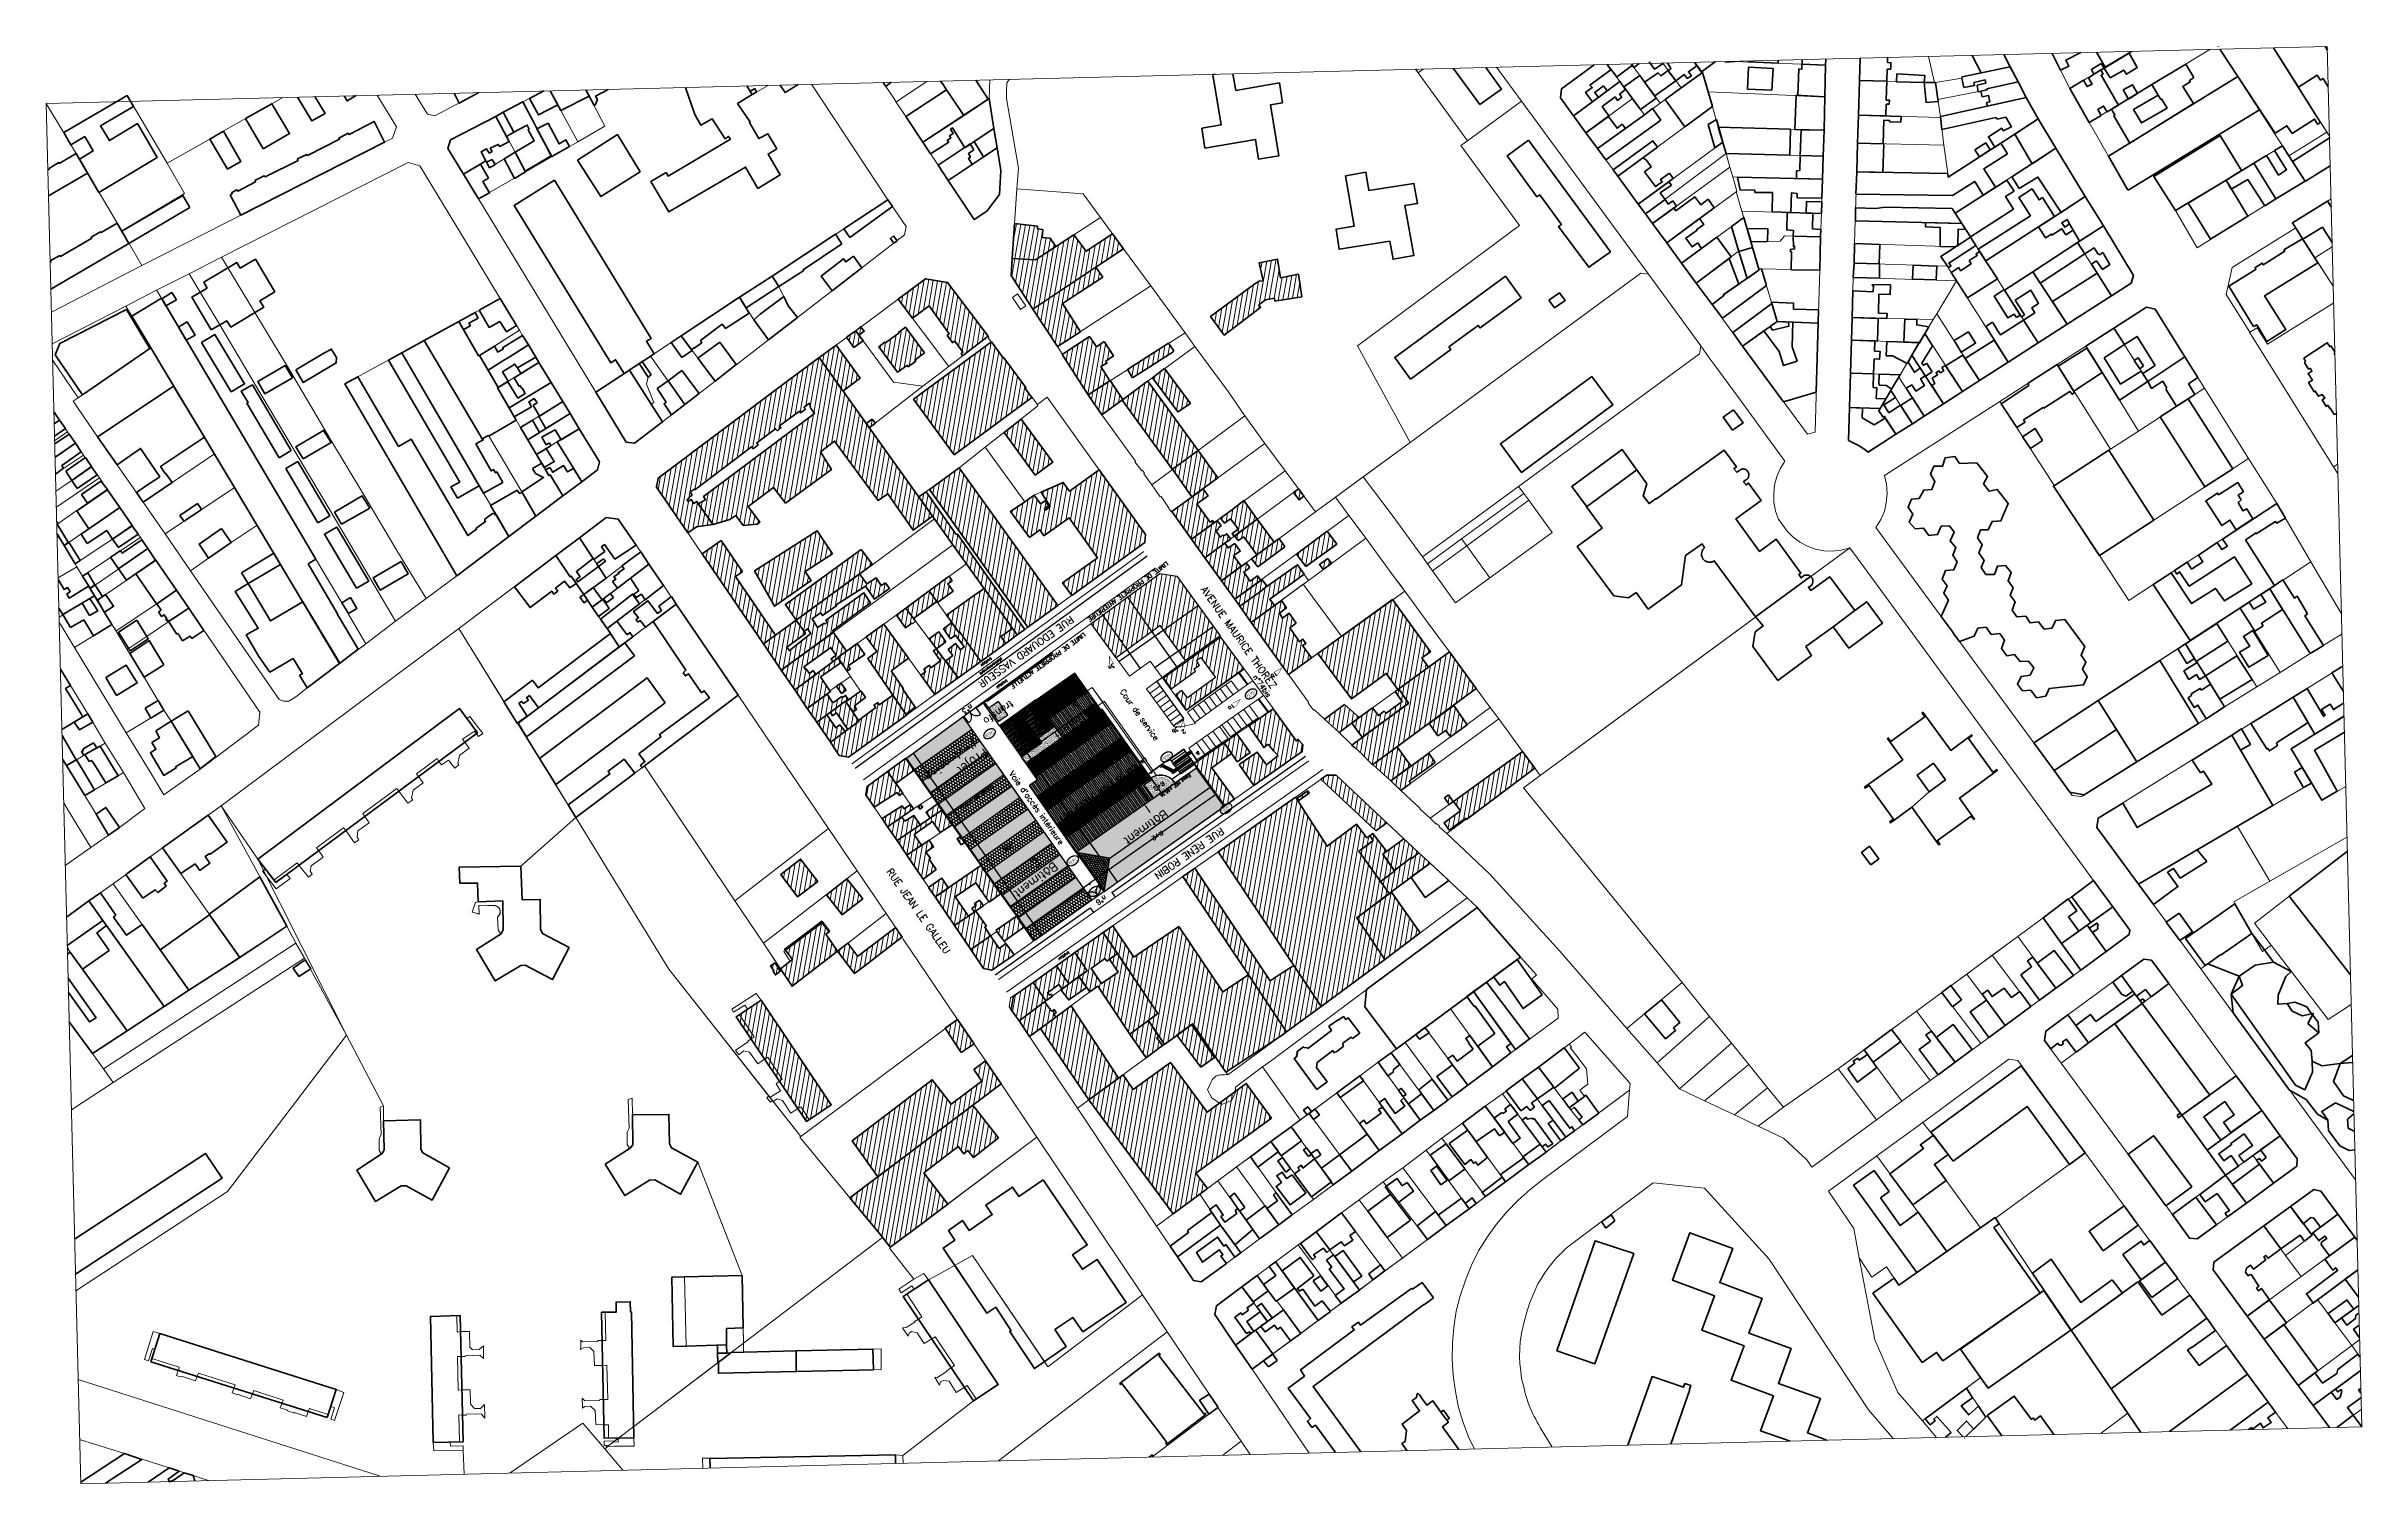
# Model space of a CAD drawing. Extents: x 1215 to 2028, y -6 to 499.
import ezdxf
from ezdxf.enums import TextEntityAlignment as Align

# ---------------------------------------------------------------- set-up
doc = ezdxf.new("R2010")
doc.units = 0
doc.header["$PDMODE"] = 35
doc.layers.get('0').update_dxf_attribs({"linetype": 'CONTINUOUS'})
doc.layers.get('DEFPOINTS').update_dxf_attribs({"linetype": 'CONTINUOUS'})
for name, color, linetype, lineweight in [('Ar0-Cote', 1, 'CONTINUOUS', 5), ('Ar0-Texte2', 6, 'CONTINUOUS', 15), ('Ar1-Site', 6, 'CONTINUOUS', 18), ('Ar2-Coupe-Gras', 7, 'CONTINUOUS', 35), ('Ar2-Vue-FIN', 9, 'CONTINUOUS', 9), ('Ar2-Vue-Moyen', 6, 'CONTINUOUS', 25)]:
    doc.layers.add(name, color=color, linetype=linetype, lineweight=lineweight)
for name, color, linetype in [('LYTV_COT_200', 2, 'CONTINUOUS'), ('LYTV_E_CONTOURS', 3, 'CONTINUOUS'), ('LYTV_E_HACH BAT', 251, 'CONTINUOUS'), ('LYTV_HACH PROJET', 249, 'CONTINUOUS'), ('LYTV_PROJET', 249, 'CONTINUOUS'), ('LYTV_REGULARISATION', 139, 'CONTINUOUS'), ('LYTV_TXT1_500', 1, 'CONTINUOUS'), ('LYTV_VUE', 1, 'CONTINUOUS'), ('MUR', 130, 'CONTINUOUS')]:
    doc.layers.add(name, color=color, linetype=linetype)
doc.layers.add('LYTV_SURFACES', color=232, linetype='CONTINUOUS', plot=False)
doc.styles.add('arial', font='arial.ttf', dxfattribs={"width": 0.9999})
doc.styles.get("Standard").update_dxf_attribs({"font": 'romans.shx'})
doc.dimstyles.new('100E', dxfattribs={"dimtxt": 0.18, "dimasz": 0.18, "dimexe": 0.18, "dimexo": 0.0625, "dimgap": 0.09, "dimtad": 1, "dimzin": 0, "dimdsep": 46, "dimtxsty": 'Standard', "dimblk1": 'OBLIQUE', "dimblk2": 'OBLIQUE', "dimsah": 1, "dimcen": 0, "dimse1": 1, "dimse2": 1, "dimclrt": 256, "dimadec": 0, "dimazin": 0, "dimtfac": 1, "dimtofl": 0, "dimtmove": 0, "dimatfit": 3, "dimldrblk": 'OBLIQUE', "dimfxl": 1, "dimtolj": 1, "dimtzin": 0, "dimarcsym": 0})
pattern_1 = [(260.1565, (1590.8917, 222.358), (1.56413, -0.2713945), [])]
pattern_2 = [(35.1565, (1591.0552, 222.4732), (-1.151624, 1.635164), [0.6, -0.4, 0.6, -0.4]), (35.1565, (1590.8882, 223.5787), (-1.151624, 1.635164), [0.6, -0.4, 0.6, -0.4]), (125.1565, (1590.7766, 222.5215), (-1.635164, -1.151624), [0.8, -1.2]), (125.1565, (1590.6095, 223.627), (-1.635164, -1.151624), [0.8, -1.2]), (125.1565, (1591.5941, 223.0973), (-1.635164, -1.151624), [0.8, -1.2]), (125.1565, (1591.4271, 224.2028), (-1.635164, -1.151624), [0.8, -1.2]), (260.1565, (1590.7766, 222.5215), (1.151624, -1.635164), [0.282843, -2.545584]), (260.1565, (1591.5941, 223.0973), (1.151624, -1.635164), [0.282843, -2.545584]), (260.1565, (1590.6095, 223.627), (1.151624, -1.635164), [0.282843, -2.545584]), (260.1565, (1591.4271, 224.2028), (1.151624, -1.635164), [0.282843, -2.545584]), (170.1565, (1591.0552, 222.4732), (-1.635164, -1.151624), [0.282843, -2.545584]), (170.1565, (1590.8882, 223.5787), (-1.635164, -1.151624), [0.282843, -2.545584]), (170.1565, (1591.8728, 223.049), (-1.635164, -1.151624), [0.282843, -2.545584]), (170.1565, (1591.7058, 224.1545), (-1.635164, -1.151624), [0.282843, -2.545584])]
pattern_3 = [(215.1565, (1590.81, 222.3004), (0.575812, -0.817582), [0.3, -0.2, 0.3, -0.2]), (215.1565, (1590.8935, 221.7477), (0.575812, -0.817582), [0.3, -0.2, 0.3, -0.2]), (305.1565, (1590.9493, 222.2762), (0.817582, 0.575812), [0.4, -0.6]), (305.1565, (1591.0328, 221.7235), (0.817582, 0.575812), [0.4, -0.6]), (305.1565, (1590.5405, 221.9883), (0.817582, 0.575812), [0.4, -0.6]), (305.1565, (1590.624, 221.4356), (0.817582, 0.575812), [0.4, -0.6]), (80.1565, (1590.9493, 222.27625), (-0.575812, 0.817582), [0.141421, -1.272792]), (80.1565, (1590.5405, 221.98834), (-0.575812, 0.817582), [0.141421, -1.272792]), (80.1565, (1591.0328, 221.7235), (-0.575812, 0.817582), [0.141421, -1.272792]), (80.1565, (1590.624, 221.4356), (-0.575812, 0.817582), [0.141421, -1.272792]), (350.1565, (1590.81, 222.3004), (0.817582, 0.575812), [0.141421, -1.272792]), (350.1565, (1590.8935, 221.7477), (0.817582, 0.575812), [0.141421, -1.272792]), (350.1565, (1590.4012, 222.0125), (0.817582, 0.575812), [0.141421, -1.272792]), (350.1565, (1590.4847, 221.4598), (0.817582, 0.575812), [0.141421, -1.272792])]
pattern_4 = [(305.1565, (1590.89173, 222.358), (0.2595823, 0.1828203), [])]
pattern_5 = [(252.6565, (1590.89173, 222.358), (0.2948916, -0.3909223), [0, -0.38608, 0, -0.4318, 0, -0.41275]), (222.6565, (1590.8917, 222.358), (0.0452344, -0.844904), [0, -0.20828, 0, -0.34798, 0, -0.13335]), (182.6565, (1591.14716, 222.5379), (-0.6458736, -0.456638), [0, -0.127, 0, -0.4572, 0, -0.5969]), (172.6565, (1591.14716, 222.5379), (-0.4959046, -0.621928), [0, -0.0635, 0, -0.29972, 0, -0.3429])]
pattern_6 = [(35.1565, (1590.89173, 222.358), (-0.1828203, 0.2595823), [])]
pattern_7 = [(35.1565, (1590.89173, 222.358), (-0.2742305, 0.3893734), [])]
pattern_8 = [(305.1565, (1590.8917, 222.358), (0.5191646, 0.365641), [])]

# ---------------------------------------------------------------- blocks, each defined once
blk = doc.blocks.new('ETI_NIV NGF')
at = {"start_tangent": (0, -1), "end_tangent": (0, -1)}
for points in [[(-207, -28), (-207, -32), (-206, -36), (-206, -40), (-204, -44), (-203, -48), (-201, -52), (-197, -59), (-192, -65), (-186, -72), (-179, -77), (-172, -82), (-164, -87), (-155, -91), (-146, -95), (-137, -97), (-127, -100), (-116, -101), (-106, -103), (-96, -103), (-85, -103), (-75, -102), (-64, -101), (-54, -99), (-45, -96), (-35, -93), (-26, -89), (-18, -85), (-10, -80), (-3, -75), (3, -69), (9, -62), (13, -55), (15, -52), (17, -48), (18, -44), (20, -40), (20, -36), (21, -32), (21, -28), (21, -24), (20, -20), (20, -16), (18, -12), (17, -8), (15, -4), (13, -1), (9, 6), (3, 13), (-3, 19), (-10, 24), (-18, 29), (-26, 33), (-35, 37), (-45, 40), (-54, 43), (-64, 45), (-75, 46), (-85, 47), (-96, 47), (-106, 47), (-116, 46), (-127, 44), (-137, 42), (-146, 39), (-155, 35), (-164, 31), (-172, 27), (-179, 22), (-186, 16), (-192, 10), (-197, 3), (-201, -4), (-203, -8), (-204, -12), (-206, -16), (-206, -20), (-207, -24), (-207, -28)], [(-206, -28), (-206, -32), (-205, -36), (-205, -40), (-203, -44), (-202, -47), (-200, -51), (-196, -58), (-191, -65), (-185, -71), (-179, -77), (-171, -82), (-163, -86), (-155, -90), (-146, -94), (-136, -96), (-126, -99), (-116, -100), (-106, -102), (-96, -102), (-85, -102), (-75, -101), (-65, -100), (-55, -98), (-45, -95), (-36, -92), (-27, -88), (-18, -84), (-11, -79), (-4, -74), (3, -68), (8, -62), (13, -55), (15, -51), (16, -47), (18, -44), (19, -40), (19, -36), (20, -32), (20, -28), (20, -24), (19, -20), (19, -16), (18, -12), (16, -8), (15, -5), (13, -1), (8, 6), (3, 12), (-4, 18), (-11, 23), (-18, 28), (-27, 32), (-36, 36), (-45, 39), (-55, 42), (-65, 44), (-75, 45), (-85, 46), (-96, 46), (-106, 46), (-116, 45), (-126, 43), (-136, 41), (-146, 38), (-155, 34), (-163, 30), (-171, 26), (-179, 21), (-185, 15), (-191, 9), (-196, 2), (-200, -5), (-202, -8), (-203, -12), (-205, -16), (-205, -20), (-206, -24), (-206, -28)], [(-205, -28), (-205, -32), (-204, -36), (-204, -40), (-203, -43), (-201, -47), (-200, -51), (-196, -58), (-191, -64), (-185, -70), (-178, -76), (-171, -81), (-163, -85), (-154, -89), (-145, -93), (-136, -96), (-126, -98), (-116, -99), (-106, -101), (-96, -101), (-85, -101), (-75, -100), (-65, -99), (-55, -97), (-45, -94), (-36, -91), (-27, -87), (-19, -83), (-11, -78), (-4, -73), (2, -67), (7, -61), (12, -54), (14, -51), (15, -47), (17, -43), (18, -40), (18, -36), (19, -32), (19, -28), (19, -24), (18, -20), (18, -16), (17, -12), (15, -9), (14, -5), (12, -2), (7, 5), (2, 11), (-4, 17), (-11, 23), (-19, 27), (-27, 32), (-36, 35), (-45, 38), (-55, 41), (-65, 43), (-75, 44), (-85, 45), (-96, 45), (-106, 45), (-116, 44), (-126, 42), (-136, 40), (-145, 37), (-154, 33), (-163, 30), (-171, 25), (-178, 20), (-185, 14), (-191, 8), (-196, 2), (-200, -5), (-201, -9), (-203, -12), (-204, -16), (-204, -20), (-205, -24), (-205, -28)], [(-204, -28), (-204, -32), (-203, -36), (-203, -39), (-202, -43), (-200, -47), (-199, -50), (-195, -57), (-190, -63), (-184, -69), (-178, -75), (-170, -80), (-163, -84), (-154, -88), (-145, -92), (-136, -95), (-126, -97), (-116, -98), (-106, -100), (-96, -100), (-85, -100), (-75, -99), (-65, -98), (-55, -96), (-45, -93), (-36, -90), (-28, -86), (-19, -82), (-12, -77), (-5, -72), (1, -67), (6, -60), (11, -54), (13, -50), (14, -47), (16, -43), (17, -39), (17, -36), (18, -32), (18, -28), (18, -24), (17, -20), (17, -16), (16, -13), (14, -9), (13, -6), (11, -2), (6, 5), (1, 11), (-5, 16), (-12, 22), (-19, 26), (-28, 31), (-36, 34), (-45, 37), (-55, 40), (-65, 42), (-75, 43), (-85, 44), (-96, 44), (-106, 44), (-116, 43), (-126, 41), (-136, 39), (-145, 36), (-154, 33), (-163, 29), (-170, 24), (-178, 19), (-184, 14), (-190, 8), (-195, 1), (-199, -6), (-200, -9), (-202, -13), (-203, -16), (-203, -20), (-204, -24), (-204, -28)], [(-203, -28), (-202, -35), (-201, -43), (-198, -50), (-194, -56), (-189, -63), (-183, -69), (-177, -74), (-170, -79), (-162, -84), (-154, -87), (-145, -91), (-135, -94), (-126, -96), (-116, -97), (-106, -99), (-96, -99), (-85, -99), (-75, -98), (-65, -97), (-55, -95), (-46, -92), (-37, -89), (-28, -86), (-20, -81), (-12, -77), (-6, -71), (0, -66), (6, -60), (10, -53), (13, -46), (16, -39), (17, -32), (17, -24), (16, -17), (13, -10), (10, -3), (6, 4), (0, 10), (-6, 16), (-12, 21), (-20, 26), (-28, 30), (-37, 33), (-46, 36), (-55, 39), (-65, 41), (-75, 42), (-85, 43), (-96, 43), (-106, 43), (-116, 42), (-126, 40), (-135, 38), (-145, 35), (-154, 32), (-162, 28), (-170, 23), (-177, 18), (-183, 13), (-189, 7), (-194, 1), (-198, -6), (-201, -13), (-202, -20), (-203, -28)]]:
    blk.add_spline(points, degree=3, dxfattribs=at)
at = {"style": 'arial', "width": 0.9999}
blk.add_text('NIVEAU NGF', height=17, dxfattribs=at).set_placement((-93, 5), align=Align.MIDDLE_CENTER)
blk.add_attdef('+000,00', text='', height=40, dxfattribs=at).set_placement((-93, -33), align=Align.MIDDLE_CENTER)
blk = doc.blocks.new('P_PLT_017')
for p, q in [((-47, 21), (-37, 17)), ((-44, 17), (-46, 20)), ((-37, 7), (-44, 17)), ((-37, 17), (-26, 10)), ((-27, 3), (-37, 7)), ((-29, 16), (-36, 25)), ((-35, 25), (-25, 20)), ((-30, 40), (-30, 27)), ((-21, 31), (-30, 39)), ((-30, 27), (-20, 17)), ((-19, 7), (-29, 16)), ((-16, -1), (-27, 3)), ((-26, 10), (-16, -1)), ((-25, 20), (-15, 13)), ((-5, 5), (-21, 31)), ((-20, 17), (-5, 5)), ((-10, 3), (-19, 7)), ((-18, 48), (-14, 37)), ((-18, 38), (-18, 48)), ((-16, 27), (-18, 38)), ((-9, 18), (-16, 27)), ((-15, 13), (-10, 3)), ((-14, 37), (-9, 18)), ((-8, 15), (-6, 25)), ((-2, 4), (-8, 15)), ((-6, 25), (-3, 15)), ((-4, 50), (-2, 30)), ((-4, 30), (-4, 50)), ((-3, 19), (-4, 30)), ((1, 9), (-3, 19)), ((-3, 15), (-2, 4)), ((-2, 30), (-1, 20)), ((-2, 4), (-2, 3)), ((-1, 20), (0, 9)), ((0, 9), (1, 7)), ((4, 15), (5, 25)), ((4, 4), (4, 15)), ((8, 13), (4, 4)), ((5, 25), (12, 37)), ((5, 3), (11, 13)), ((13, 9), (5, 3)), ((15, 24), (8, 13)), ((9, -2), (21, 2)), ((11, 13), (22, 17)), ((12, 37), (23, 45)), ((24, 14), (13, 9)), ((13, 4), (26, 11)), ((28, 7), (13, 4)), ((14, 18), (24, 29)), ((24, 21), (14, 18)), ((20, 35), (15, 24)), ((23, 45), (20, 35)), ((21, 2), (32, 2)), ((22, 17), (35, 19)), ((35, 33), (24, 21)), ((24, 29), (35, 33)), ((35, 19), (24, 14)), ((26, 11), (36, 14)), ((38, 9), (28, 7)), ((32, 2), (42, -1)), ((36, 14), (49, 14)), ((49, 14), (38, 9)), ((-36, -8), (-47, -12)), ((-47, -12), (-36, -13)), ((-43, -1), (-32, 0)), ((-32, -6), (-43, -1)), ((-42, -29), (-32, -20)), ((-39, -20), (-42, -29)), ((-22, -14), (-39, -20)), ((-26, -7), (-36, -8)), ((-36, -13), (-26, -14)), ((-32, 0), (-18, 0)), ((-22, -7), (-32, -6)), ((-32, -20), (-22, -14)), ((-29, -33), (-19, -22)), ((-27, -22), (-29, -33)), ((-18, -12), (-27, -22)), ((-14, -8), (-26, -7)), ((-26, -14), (-16, -10)), ((-12, -6), (-22, -7)), ((-20, -30), (-22, -40)), ((-22, -40), (-21, -49)), ((-21, -49), (-18, -41)), ((-13, -19), (-20, -30)), ((-19, -22), (-9, -12)), ((-18, 0), (-12, -1)), ((-18, -7), (-18, -7)), ((-8, -9), (-18, -12)), ((-18, -41), (-12, -30)), ((-16, -10), (-14, -8)), ((-2, -10), (-13, -19)), ((-12, -1), (-1, -6)), ((-1, -6), (-12, -6)), ((-12, -30), (-9, -20)), ((-9, -12), (-8, -9)), ((-9, -20), (-1, -10)), ((-1, -14), (-2, -30)), ((-2, -30), (-2, -41)), ((-2, -41), (3, -51)), ((0, -13), (-1, -13)), ((4, -30), (0, -13)), ((11, -16), (2, -3)), ((2, -3), (3, -18)), ((3, -18), (8, -28)), ((3, -51), (4, -40)), ((4, -40), (4, -30)), ((7, -4), (19, -7)), ((11, -7), (8, -5)), ((8, -28), (20, -41)), ((21, -4), (9, -2)), ((16, -17), (11, -7)), ((15, -27), (11, -16)), ((20, -41), (15, -27)), ((24, -11), (16, -5)), ((16, -5), (34, -8)), ((33, -28), (16, -17)), ((19, -23), (18, -22)), ((18, -22), (19, -33)), ((19, -7), (28, -18)), ((27, -32), (19, -23)), ((19, -33), (30, -41)), ((32, -4), (21, -4)), ((33, -16), (24, -11)), ((30, -41), (27, -32)), ((28, -18), (33, -28)), ((42, -1), (32, -4)), ((42, -16), (33, -16)), ((34, -8), (44, -11)), ((50, -16), (42, -16)), ((44, -11), (50, -16))]:
    blk.add_line(p, q)
blk = doc.blocks.new('SYMB HANDI')
for p, q in [((-0.2, 0.2), (-0.3, 1.3)), ((-0.3, 0.5), (-0.3, 0.7)), ((0.5, 0.2), (-0.2, 0.2)), ((-0.1, 1.1), (-0.1, 0.7)), ((0.5, 0.7), (-0.1, 0.7)), ((0, 0.5), (0, 0.4)), ((0.5, 0.5), (0, 0.5)), ((0.7, 0.4), (0, 0.4)), ((0.5, 0.5), (0.5, 0.7)), ((0.9, -0.6), (0.5, 0.2)), ((0.9, -0.4), (0.7, 0.4)), ((0.7, -0.3), (0.6, -0.1)), ((1.2, -0.3), (0.9, -0.4)), ((1.2, -0.4), (0.9, -0.6)), ((1.2, -0.4), (1.2, -0.3))]:
    blk.add_line(p, q)
for centre, radius, start, end in [((0, 0), 0.743, 116.1872, 332.1153), ((0, 0), 0.583, 122.4297, 347.4422), ((-0.1, 1.3), 0.202, 263.0201, 184.9956)]:
    blk.add_arc(centre, radius, start, end)
blk = doc.blocks.new('_OBLIQUE')
at = {"color": 0, "linetype": 'ByBlock'}
blk.add_line((-0.5, -0.5), (0.5, 0.5), dxfattribs=at)
blk = doc.blocks.new('*D8')
at = {"layer": 'Ar0-Cote', "color": 0, "lineweight": -2, "transparency": 16777216}
blk.add_line((1583.33, 206.08), (1579, 203.03), dxfattribs=at)
at = {"layer": 'DEFPOINTS', "color": 0, "transparency": 16777216}
for p in [(1579, 203.03), (1581.98, 198.79), (1586.3, 201.86)]:
    blk.add_point(p, dxfattribs=at)
at = {"layer": 'Ar0-Cote', "color": 0, "lineweight": -2, "transparency": 16777216, "xscale": 0.18, "yscale": 0.18, "zscale": 0.18}
for p, rotation in [((1583.33, 206.08), 35.15652550320367), ((1579, 203.03), 215.1565255032037)]:
    blk.add_blockref('_OBLIQUE', p, dxfattribs=dict(at, rotation=rotation))
at = {"layer": 'Ar0-Cote', "transparency": 16777216, "insert": (1581.28, 204.39), "char_height": 0.18, "attachment_point": 5, "rotation": 215.15653}
blk.add_mtext('\\A1;5,50', dxfattribs=at)
blk = doc.blocks.new('*D9')
at = {"layer": 'DEFPOINTS', "color": 0, "transparency": 16777216}
for p in [(1579, 203.03), (1581.98, 198.79), (1586.3, 201.86)]:
    blk.add_point(p, dxfattribs=at)
at = {"layer": 'LYTV_COT_200', "color": 0, "lineweight": -2, "transparency": 16777216}
blk.add_line((1583.33, 206.08), (1579, 203.03), dxfattribs=at)
at = {"layer": 'LYTV_COT_200', "color": 0, "lineweight": -2, "transparency": 16777216, "xscale": 0.18, "yscale": 0.18, "zscale": 0.18}
for p, rotation in [((1583.33, 206.08), 35.15652550320367), ((1579, 203.03), 215.1565255032037)]:
    blk.add_blockref('_OBLIQUE', p, dxfattribs=dict(at, rotation=rotation))
at = {"layer": 'LYTV_COT_200', "transparency": 16777216, "insert": (1581.27, 204.4), "char_height": 0.18, "attachment_point": 5, "rotation": 215.15653}
blk.add_mtext('\\A1;5.30', dxfattribs=at)
blk = doc.blocks.new('*D10')
at = {"layer": 'Ar0-Cote', "color": 0, "lineweight": -2, "transparency": 16777216}
blk.add_line((1624.73, 294.91), (1604.25, 280.48), dxfattribs=at)
at = {"layer": 'DEFPOINTS', "color": 0, "transparency": 16777216}
for p in [(1627.09, 291.56), (1604.25, 280.48), (1606.69, 277.01)]:
    blk.add_point(p, dxfattribs=at)
at = {"layer": 'Ar0-Cote', "color": 0, "lineweight": -2, "transparency": 16777216, "xscale": 0.18, "yscale": 0.18, "zscale": 0.18}
for p, rotation in [((1624.73, 294.91), 35.15652550320367), ((1604.25, 280.48), 215.1565255032037)]:
    blk.add_blockref('_OBLIQUE', p, dxfattribs=dict(at, rotation=rotation))
at = {"layer": 'Ar0-Cote', "transparency": 16777216, "insert": (1614.59, 287.55), "char_height": 0.18, "attachment_point": 5, "rotation": 215.15653}
blk.add_mtext('\\A1;25.06', dxfattribs=at)
blk = doc.blocks.new('*D11')
at = {"layer": 'Ar1-Site', "color": 0, "lineweight": -2, "transparency": 16777216}
blk.add_line((1591.63, 282.7), (1619.38, 302.24), dxfattribs=at)
at = {"layer": 'DEFPOINTS', "color": 0, "transparency": 16777216}
for p in [(1619.38, 302.24), (1619.5, 302.08), (1595.3, 277.5)]:
    blk.add_point(p, dxfattribs=at)
at = {"layer": 'Ar1-Site', "color": 0, "lineweight": -2, "transparency": 16777216, "xscale": 0.18, "yscale": 0.18, "zscale": 0.18}
for p, rotation in [((1619.38, 302.24), 35.15652550320367), ((1591.63, 282.7), 215.1565255032037)]:
    blk.add_blockref('_OBLIQUE', p, dxfattribs=dict(at, rotation=rotation))
at = {"layer": 'Ar1-Site', "transparency": 16777216, "insert": (1605.61, 292.33), "char_height": 0.18, "attachment_point": 5, "rotation": 215.15653}
blk.add_mtext('\\A1;33.93', dxfattribs=at)
blk = doc.blocks.new('*D12')
at = {"layer": 'Ar0-Cote', "color": 0, "lineweight": -2, "transparency": 16777216}
blk.add_line((1611.9, 280.68), (1594.58, 305.27), dxfattribs=at)
at = {"layer": 'DEFPOINTS', "color": 0, "transparency": 16777216}
for p in [(1593.85, 304.75), (1594.58, 305.27), (1606.69, 277.01)]:
    blk.add_point(p, dxfattribs=at)
at = {"layer": 'Ar0-Cote', "color": 0, "lineweight": -2, "transparency": 16777216, "xscale": 0.18, "yscale": 0.18, "zscale": 0.18}
for p, rotation in [((1594.58, 305.27), 125.1565255032037), ((1611.9, 280.68), 305.1565255032037)]:
    blk.add_blockref('_OBLIQUE', p, dxfattribs=dict(at, rotation=rotation))
at = {"layer": 'Ar0-Cote', "transparency": 16777216, "insert": (1603.39, 293.08), "char_height": 0.18, "attachment_point": 5, "rotation": 305.15653}
blk.add_mtext('\\A1;30.08', dxfattribs=at)
blk = doc.blocks.new('*D13')
at = {"layer": 'Ar0-Cote', "color": 0, "lineweight": -2, "transparency": 16777216}
blk.add_line((1599.01, 280.29), (1585.78, 299.07), dxfattribs=at)
at = {"layer": 'DEFPOINTS', "color": 0, "transparency": 16777216}
for p in [(1593.85, 304.75), (1585.78, 299.07), (1602.52, 282.76)]:
    blk.add_point(p, dxfattribs=at)
at = {"layer": 'Ar0-Cote', "color": 0, "lineweight": -2, "transparency": 16777216, "xscale": 0.18, "yscale": 0.18, "zscale": 0.18}
for p, rotation in [((1585.78, 299.07), 125.1565255032037), ((1599.01, 280.29), 305.1565255032037)]:
    blk.add_blockref('_OBLIQUE', p, dxfattribs=dict(at, rotation=rotation))
at = {"layer": 'Ar0-Cote', "transparency": 16777216, "insert": (1592.54, 289.78), "char_height": 0.18, "attachment_point": 5, "rotation": 305.15653}
blk.add_mtext('\\A1;22.97', dxfattribs=at)
blk = doc.blocks.new('*D14')
at = {"layer": 'Ar0-Cote', "color": 0, "lineweight": -2, "transparency": 16777216}
blk.add_line((1625.49, 235.77), (1583.33, 206.08), dxfattribs=at)
at = {"layer": 'DEFPOINTS', "color": 0, "transparency": 16777216}
for p in [(1623.64, 238.41), (1582.76, 206.89), (1583.33, 206.08)]:
    blk.add_point(p, dxfattribs=at)
at = {"layer": 'Ar0-Cote', "color": 0, "lineweight": -2, "transparency": 16777216, "xscale": 0.18, "yscale": 0.18, "zscale": 0.18}
for p, rotation in [((1625.49, 235.77), 35.15652550320367), ((1583.33, 206.08), 215.1565255032037)]:
    blk.add_blockref('_OBLIQUE', p, dxfattribs=dict(at, rotation=rotation))
at = {"layer": 'Ar0-Cote', "transparency": 16777216, "insert": (1604.52, 220.78), "char_height": 0.18, "attachment_point": 5, "rotation": 215.15653}
blk.add_mtext('\\A1;51.57', dxfattribs=at)
blk = doc.blocks.new('*D15')
at = {"layer": 'Ar0-Cote', "color": 0, "lineweight": -2, "transparency": 16777216}
blk.add_line((1591.09, 205.23), (1581.44, 218.94), dxfattribs=at)
at = {"layer": 'DEFPOINTS', "color": 0, "transparency": 16777216}
for p in [(1576.58, 215.52), (1581.44, 218.94), (1586.3, 201.86)]:
    blk.add_point(p, dxfattribs=at)
at = {"layer": 'Ar0-Cote', "color": 0, "lineweight": -2, "transparency": 16777216, "xscale": 0.18, "yscale": 0.18, "zscale": 0.18}
for p, rotation in [((1581.44, 218.94), 125.1565255032037), ((1591.09, 205.23), 305.1565255032037)]:
    blk.add_blockref('_OBLIQUE', p, dxfattribs=dict(at, rotation=rotation))
at = {"layer": 'Ar0-Cote', "transparency": 16777216, "insert": (1586.41, 212.19), "char_height": 0.18, "attachment_point": 5, "rotation": 305.15653}
blk.add_mtext('\\A1;16.77', dxfattribs=at)
blk = doc.blocks.new('*D16')
at = {"layer": 'Ar0-Cote', "color": 0, "lineweight": -2, "transparency": 16777216}
blk.add_line((1581.44, 218.94), (1564.94, 242.37), dxfattribs=at)
at = {"layer": 'DEFPOINTS', "color": 0, "transparency": 16777216}
for p in [(1560.14, 238.98), (1564.94, 242.37), (1576.58, 215.52)]:
    blk.add_point(p, dxfattribs=at)
at = {"layer": 'Ar0-Cote', "color": 0, "lineweight": -2, "transparency": 16777216, "xscale": 0.18, "yscale": 0.18, "zscale": 0.18}
for p, rotation in [((1564.94, 242.37), 125.1565255032037), ((1581.44, 218.94), 305.1565255032037)]:
    blk.add_blockref('_OBLIQUE', p, dxfattribs=dict(at, rotation=rotation))
at = {"layer": 'Ar0-Cote', "transparency": 16777216, "insert": (1573.34, 230.76), "char_height": 0.18, "attachment_point": 5, "rotation": 305.15653}
blk.add_mtext('\\A1;28.65', dxfattribs=at)
blk = doc.blocks.new('*D17')
at = {"layer": 'Ar0-Cote', "color": 0, "lineweight": -2, "transparency": 16777216}
blk.add_line((1564.94, 242.37), (1560.78, 248.27), dxfattribs=at)
at = {"layer": 'DEFPOINTS', "color": 0, "transparency": 16777216}
for p in [(1558.81, 246.88), (1560.78, 248.27), (1562.97, 240.98)]:
    blk.add_point(p, dxfattribs=at)
at = {"layer": 'Ar0-Cote', "color": 0, "lineweight": -2, "transparency": 16777216, "xscale": 0.18, "yscale": 0.18, "zscale": 0.18}
for p, rotation in [((1560.78, 248.27), 125.1565255032037), ((1564.94, 242.37), 305.1565255032037)]:
    blk.add_blockref('_OBLIQUE', p, dxfattribs=dict(at, rotation=rotation))
at = {"layer": 'Ar0-Cote', "transparency": 16777216, "insert": (1563.01, 245.42), "char_height": 0.18, "attachment_point": 5, "rotation": 305.15653}
blk.add_mtext('\\A1;7.22', dxfattribs=at)
blk = doc.blocks.new('*D18')
at = {"layer": 'Ar0-Cote', "color": 0, "lineweight": -2, "transparency": 16777216}
blk.add_line((1560.78, 248.27), (1551.56, 261.37), dxfattribs=at)
at = {"layer": 'DEFPOINTS', "color": 0, "transparency": 16777216}
for p in [(1551.56, 261.37), (1549.62, 260.01), (1558.81, 246.88)]:
    blk.add_point(p, dxfattribs=at)
at = {"layer": 'Ar0-Cote', "color": 0, "lineweight": -2, "transparency": 16777216, "xscale": 0.18, "yscale": 0.18, "zscale": 0.18}
for p, rotation in [((1551.56, 261.37), 125.1565255032037), ((1560.78, 248.27), 305.1565255032037)]:
    blk.add_blockref('_OBLIQUE', p, dxfattribs=dict(at, rotation=rotation))
at = {"layer": 'Ar0-Cote', "transparency": 16777216, "insert": (1556.32, 254.93), "char_height": 0.18, "attachment_point": 5, "rotation": 305.15653}
blk.add_mtext('\\A1;16.02', dxfattribs=at)
blk = doc.blocks.new('*D19')
at = {"layer": 'Ar0-Cote', "color": 0, "lineweight": -2, "transparency": 16777216}
blk.add_line((1583.48, 268.01), (1557.04, 249.39), dxfattribs=at)
at = {"layer": 'DEFPOINTS', "color": 0, "transparency": 16777216}
for p in [(1585.18, 265.6), (1557.04, 249.39), (1558.81, 246.88)]:
    blk.add_point(p, dxfattribs=at)
at = {"layer": 'Ar0-Cote', "color": 0, "lineweight": -2, "transparency": 16777216, "xscale": 0.18, "yscale": 0.18, "zscale": 0.18}
for p, rotation in [((1583.48, 268.01), 35.15652550320367), ((1557.04, 249.39), 215.1565255032037)]:
    blk.add_blockref('_OBLIQUE', p, dxfattribs=dict(at, rotation=rotation))
at = {"layer": 'Ar0-Cote', "transparency": 16777216, "insert": (1570.36, 258.55), "char_height": 0.18, "attachment_point": 5, "rotation": 215.15653}
blk.add_mtext('\\A1;32.34', dxfattribs=at)
blk = doc.blocks.new('*D20')
at = {"layer": 'Ar0-Cote', "color": 0, "lineweight": -2, "transparency": 16777216}
blk.add_line((1572.09, 221.93), (1599.14, 240.98), dxfattribs=at)
at = {"layer": 'DEFPOINTS', "color": 0, "transparency": 16777216}
for p in [(1599.14, 240.98), (1600.46, 239.11), (1572.99, 220.65)]:
    blk.add_point(p, dxfattribs=at)
at = {"layer": 'Ar0-Cote', "color": 0, "lineweight": -2, "transparency": 16777216, "xscale": 0.18, "yscale": 0.18, "zscale": 0.18}
for p, rotation in [((1599.14, 240.98), 125.1565255032037), ((1572.09, 221.93), 305.1565255032037)]:
    blk.add_blockref('_OBLIQUE', p, dxfattribs=dict(at, rotation=rotation))
at = {"layer": 'Ar0-Cote', "transparency": 16777216, "insert": (1585.72, 231.31), "char_height": 0.18, "attachment_point": 5, "rotation": 215.15653}
blk.add_mtext('\\A1;33.09', dxfattribs=at)
blk = doc.blocks.new('*D21')
at = {"layer": 'Ar0-Cote', "color": 0, "lineweight": -2, "transparency": 16777216}
blk.add_line((1606.67, 246.29), (1599.14, 240.98), dxfattribs=at)
at = {"layer": 'DEFPOINTS', "color": 0, "transparency": 16777216}
for p in [(1599.14, 240.98), (1611.21, 239.85), (1603.66, 234.55)]:
    blk.add_point(p, dxfattribs=at)
at = {"layer": 'Ar0-Cote', "color": 0, "lineweight": -2, "transparency": 16777216, "xscale": 0.18, "yscale": 0.18, "zscale": 0.18}
for p, rotation in [((1606.67, 246.29), 35.15652550320367), ((1599.14, 240.98), 215.1565255032037)]:
    blk.add_blockref('_OBLIQUE', p, dxfattribs=dict(at, rotation=rotation))
at = {"layer": 'Ar0-Cote', "transparency": 16777216, "insert": (1603.01, 243.49), "char_height": 0.18, "attachment_point": 5, "rotation": 215.15653}
blk.add_mtext('\\A1;9.22', dxfattribs=at)
blk = doc.blocks.new('*D22')
at = {"layer": 'Ar0-Cote', "color": 0, "lineweight": -2, "transparency": 16777216}
blk.add_line((1602.06, 233.42), (1598.44, 238.57), dxfattribs=at)
at = {"layer": 'DEFPOINTS', "color": 0, "transparency": 16777216}
for p in [(1598.44, 238.57), (1602.8, 241.64), (1603.66, 234.55)]:
    blk.add_point(p, dxfattribs=at)
at = {"layer": 'Ar0-Cote', "color": 0, "lineweight": -2, "transparency": 16777216, "xscale": 0.18, "yscale": 0.18, "zscale": 0.18}
for p, rotation in [((1598.44, 238.57), 125.1565255032037), ((1602.06, 233.42), 305.1565255032037)]:
    blk.add_blockref('_OBLIQUE', p, dxfattribs=dict(at, rotation=rotation))
at = {"layer": 'Ar0-Cote', "transparency": 16777216, "insert": (1600.39, 236.1), "char_height": 0.18, "attachment_point": 5, "rotation": 305.15653}
blk.add_mtext('\\A1;6.30', dxfattribs=at)
blk = doc.blocks.new('*D23')
at = {"layer": 'Ar0-Cote', "color": 0, "lineweight": -2, "transparency": 16777216}
blk.add_line((1579.01, 203.01), (1558.73, 188.73), dxfattribs=at)
at = {"layer": 'DEFPOINTS', "color": 0, "transparency": 16777216}
for p in [(1581.98, 198.79), (1558.73, 188.73), (1561.77, 184.42)]:
    blk.add_point(p, dxfattribs=at)
at = {"layer": 'Ar0-Cote', "color": 0, "lineweight": -2, "transparency": 16777216, "xscale": 0.18, "yscale": 0.18, "zscale": 0.18}
for p, rotation in [((1579.01, 203.01), 35.15652550320367), ((1558.73, 188.73), 215.1565255032037)]:
    blk.add_blockref('_OBLIQUE', p, dxfattribs=dict(at, rotation=rotation))
at = {"layer": 'Ar0-Cote', "transparency": 16777216, "insert": (1568.97, 195.72), "char_height": 0.18, "attachment_point": 5, "rotation": 215.15653}
blk.add_mtext('\\A1;24.80', dxfattribs=at)
blk = doc.blocks.new('*D24')
at = {"layer": 'Ar0-Cote', "color": 0, "lineweight": -2, "transparency": 16777216}
blk.add_line((1564.45, 186.3), (1519.34, 250.34), dxfattribs=at)
at = {"layer": 'DEFPOINTS', "color": 0, "transparency": 16777216}
for p in [(1516.9, 248.62), (1519.34, 250.34), (1561.77, 184.42)]:
    blk.add_point(p, dxfattribs=at)
at = {"layer": 'Ar0-Cote', "color": 0, "lineweight": -2, "transparency": 16777216, "xscale": 0.18, "yscale": 0.18, "zscale": 0.18}
for p, rotation in [((1519.34, 250.34), 125.1565255032037), ((1564.45, 186.3), 305.1565255032037)]:
    blk.add_blockref('_OBLIQUE', p, dxfattribs=dict(at, rotation=rotation))
at = {"layer": 'Ar0-Cote', "transparency": 16777216, "insert": (1542.04, 218.43), "char_height": 0.18, "attachment_point": 5, "rotation": 305.15653}
blk.add_mtext('\\A1;78.33', dxfattribs=at)

msp = doc.modelspace()

# ---------------------------------------------------------------- hatches: boundary and pattern name
at = {"layer": 'Ar1-Site'}
h = msp.add_hatch(dxfattribs=at)
h.set_pattern_fill('ANSI31', color=256, scale=0.5, style=0)
h.set_pattern_definition(pattern_1)
h.paths.add_polyline_path([(1586.292, 422.957), (1561.348, 406.346), (1553.684, 418.146), (1554.034, 424.151), (1562.289, 423.732), (1575.688, 432.436), (1580.079, 426.674), (1589.295, 432.775), (1593.174, 427.5)])
h = msp.add_hatch(dxfattribs=at)
h.set_pattern_fill('ANSI31', color=256, scale=0.5, style=0)
h.set_pattern_definition(pattern_1)
h.paths.add_polyline_path([(1564.593, 431.534), (1564.774, 434.287), (1562.892, 434.615), (1562.995, 435.492), (1554.853, 436.413), (1554.034, 424.151), (1562.289, 423.732), (1569.418, 428.407), (1567.346, 431.353)])
h = msp.add_hatch(dxfattribs=at)
h.set_pattern_fill('ANSI31', color=256, scale=0.5, style=0)
h.set_pattern_definition(pattern_1)
h.paths.add_polyline_path([(1640.761, 422.69), (1647.225, 423.976), (1648.263, 417.381), (1654.602, 418.663), (1655.8, 410.699), (1646.343, 409.214), (1646.194, 410.21), (1643.085, 409.632), (1640.632, 407.822), (1641.278, 406.964), (1628.528, 397.278), (1623.745, 403.779), (1639.322, 415.285), (1640.798, 416.196), (1642.168, 416.355)])
h = msp.add_hatch(dxfattribs=at)
h.set_pattern_fill('ANSI31', color=256, scale=0.5, style=0)
h.set_pattern_definition(pattern_1)
h.paths.add_polyline_path([(1524.843, 407.559), (1519.082, 403.169), (1514.042, 409.913), (1523.608, 417.022), (1531.385, 415.717), (1545.597, 396.834), (1536.648, 389.991), (1536.13, 390.727), (1536.742, 391.242), (1533.896, 395.169), (1533.035, 394.648), (1531.225, 397.101), (1531.958, 397.744)])
h = msp.add_hatch(dxfattribs=at)
h.set_pattern_fill('ANSI31', color=256, scale=0.5, style=0)
h.set_pattern_definition(pattern_1)
h.paths.add_polyline_path([(1585.926, 417.576), (1583.464, 421.137), (1561.348, 406.346), (1569.921, 393.194), (1578.035, 398.392), (1571.666, 408.352)])
h = msp.add_hatch(dxfattribs=at)
h.set_pattern_fill('ANSI31', color=256, scale=0.5, style=0)
h.set_pattern_definition(pattern_1)
h.paths.add_polyline_path([(1501.667, 395.24), (1498.477, 392.912), (1495.89, 396.47), (1499.08, 398.798)])
h = msp.add_hatch(dxfattribs=at)
h.set_pattern_fill('ANSI31', color=256, scale=0.5, style=0)
h.set_pattern_definition(pattern_1)
h.paths.add_polyline_path([(1500.244, 397.203), (1502.082, 398.623), (1500.793, 400.214), (1499.08, 398.798)])
h = msp.add_hatch(dxfattribs=at)
h.set_pattern_fill('ANSI31', color=256, scale=0.5, style=0)
h.set_pattern_definition(pattern_1)
h.paths.add_polyline_path([(1523.257, 391.031), (1519.945, 388.575), (1520.207, 388.082), (1517.508, 386.141), (1517.246, 386.634), (1513.809, 384.175), (1507.215, 393.13), (1509.297, 394.805), (1509.553, 394.562), (1514.338, 398.054), (1514.207, 398.3), (1516.538, 399.982)])
h = msp.add_hatch(dxfattribs=at)
h.set_pattern_fill('ANSI31', color=256, scale=0.5, style=0)
h.set_pattern_definition(pattern_1)
h.paths.add_polyline_path([(1494.612, 377.576), (1500.62, 382.098), (1492.21, 393.755), (1486.199, 389.358)])
h = msp.add_hatch(dxfattribs=at)
h.set_pattern_fill('ANSI31', color=256, scale=0.5, style=0)
h.set_pattern_definition(pattern_1)
h.paths.add_polyline_path([(1533.644, 355.19), (1560.997, 375.358), (1558.672, 378.423), (1558.787, 378.801), (1551.157, 389.228), (1550.908, 389.222), (1546.77, 394.865), (1519.417, 374.697)])
h = msp.add_hatch(dxfattribs=at)
h.set_pattern_fill('ANSI31', color=256, scale=0.5, style=0)
h.set_pattern_definition(pattern_1)
h.paths.add_polyline_path([(1586.365, 394.978), (1589.613, 389.937), (1586.911, 388.121), (1587.304, 387.381), (1585.209, 386.205), (1588.333, 381.161), (1580.712, 376.224), (1571.612, 390.488), (1581.2, 396.723), (1583.662, 393.161)])
h = msp.add_hatch(dxfattribs=at)
h.set_pattern_fill('ANSI31', color=256, scale=0.5, style=0)
h.set_pattern_definition(pattern_1)
h.paths.add_polyline_path([(1596.301, 382.234), (1594.603, 385.19), (1608.988, 394.417), (1610.804, 391.714), (1610.436, 391.455), (1610.564, 391.334)])
h = msp.add_hatch(dxfattribs=at)
h.set_pattern_fill('ANSI31', color=256, scale=0.5, style=0)
h.set_pattern_definition(pattern_1)
h.paths.add_polyline_path([(1486.774, 356.27), (1491.677, 360.015), (1506.937, 339.16), (1510.376, 341.494), (1519.314, 328.726), (1526.061, 333.641), (1486.199, 389.358), (1474.916, 380.957), (1429.67, 346.977), (1429.124, 343.84), (1440.142, 327.751), (1443.21, 329.951), (1448.937, 330.719), (1443.885, 337.963), (1443.239, 338.821), (1442.259, 338.047), (1441.348, 339.523), (1440.243, 338.746), (1439.856, 339.236), (1440.827, 340.385), (1441.685, 341.031), (1440.908, 342.136), (1442.506, 343.175), (1442.637, 342.928), (1462.496, 358.038), (1463.014, 357.302), (1464.853, 358.721), (1464.335, 359.458), (1470.958, 364.37), (1471.601, 363.636), (1472.824, 364.666), (1472.306, 365.403), (1479.297, 370.574), (1479.687, 369.959), (1481.404, 371.251), (1480.889, 371.862), (1482.852, 373.285), (1483.267, 371.672), (1484.565, 369.706), (1445.571, 340.503), (1446.348, 339.398), (1443.76, 337.96), (1449.062, 330.722), (1454.889, 332.491), (1456.977, 333.917), (1459.564, 330.359), (1464.423, 330.855), (1465.406, 331.504), (1461.272, 337.022), (1470.223, 343.741), (1474.482, 338.226), (1490.553, 349.994)])
h.paths.add_polyline_path([(1506.009, 366.368), (1504.851, 367.713), (1502.766, 366.162), (1503.802, 364.689)], flags=17)
h = msp.add_hatch(dxfattribs=at)
h.set_pattern_fill('ANSI31', color=256, scale=0.5, style=0)
h.set_pattern_definition(pattern_1)
h.paths.add_polyline_path([(1616.636, 373.248), (1607.586, 385.513), (1603.295, 382.284), (1612.214, 370.264)])
h = msp.add_hatch(dxfattribs=at)
h.set_pattern_fill('ANSI31', color=256, scale=0.5, style=0)
h.set_pattern_definition(pattern_1)
h.paths.add_polyline_path([(1592.867, 374.654), (1588.455, 381.289), (1580.712, 376.224), (1585.508, 369.224)])
h = msp.add_hatch(dxfattribs=at)
h.set_pattern_fill('ANSI31', color=256, scale=0.5, style=0)
h.set_pattern_definition(pattern_1)
h.paths.add_polyline_path([(1619.422, 356.704), (1601.7, 381.12), (1601.575, 381.117), (1592.624, 374.398), (1610.346, 349.982), (1610.343, 350.107)])
h = msp.add_hatch(dxfattribs=at)
h.set_pattern_fill('ANSI31', color=256, scale=0.5, style=0)
h.set_pattern_definition(pattern_1)
h.paths.add_polyline_path([(1562.178, 348.032), (1551.187, 362.997), (1557.189, 367.769), (1568.31, 352.556)])
h = msp.add_hatch(dxfattribs=at)
h.set_pattern_fill('ANSI31', color=256, scale=0.5, style=0)
h.set_pattern_definition(pattern_1)
h.paths.add_polyline_path([(1524.954, 342.982), (1559.512, 294.627), (1570.064, 302.26), (1548.841, 331.835), (1535.382, 350.611), (1527.529, 344.919)])
h = msp.add_hatch(dxfattribs=at)
h.set_pattern_fill('ANSI31', color=256, scale=0.5, style=0)
h.set_pattern_definition(pattern_1)
h.paths.add_polyline_path([(1560.101, 326.12), (1553.5, 335.324), (1558.538, 338.697), (1561.728, 341.025), (1564.052, 337.96), (1565.65, 338.999), (1566.814, 337.405), (1565.344, 336.244), (1565.731, 335.754), (1567.448, 337.046), (1564.199, 342.086), (1571.983, 345.528), (1574.183, 342.46), (1584.614, 349.965), (1600.919, 327.262), (1600.616, 324.382), (1574.973, 305.755), (1571.74, 310.171), (1584.012, 318.971), (1574.042, 333.088), (1565.206, 326.747), (1563.78, 328.835)])
h = msp.add_hatch(dxfattribs=at)
h.set_pattern_fill('ANSI31', color=256, scale=0.5, style=0)
h.set_pattern_definition(pattern_1)
h.paths.add_polyline_path([(1619.422, 356.704), (1626.281, 347.131), (1617.205, 340.409), (1610.343, 350.107)])
h = msp.add_hatch(dxfattribs=at)
h.set_pattern_fill('ANSI31', color=256, scale=0.5, style=0)
h.set_pattern_definition(pattern_1)
h.paths.add_polyline_path([(1534.341, 327.226), (1523.849, 342.204), (1521.271, 340.391), (1533.183, 323.575), (1555.832, 291.912), (1558.531, 293.853), (1534.837, 327.364)])
h.paths.add_polyline_path([(1532.997, 310.954), (1531.399, 309.915), (1533.337, 307.34), (1527.816, 303.33), (1524.842, 307.378), (1531.958, 312.552)], flags=17)
h = msp.add_hatch(dxfattribs=at)
h.set_pattern_fill('ANSI31', color=256, scale=0.5, style=0)
h.set_pattern_definition(pattern_1)
h.paths.add_polyline_path([(1622.941, 340.802), (1621.131, 343.255), (1610.089, 335.235), (1617.076, 325.541), (1625.05, 331.361), (1624.407, 332.095), (1623.546, 331.574), (1618.89, 337.953)])
h = msp.add_hatch(dxfattribs=at)
h.set_pattern_fill('ANSI31', color=256, scale=0.5, style=0)
h.set_pattern_definition(pattern_1)
h.paths.add_polyline_path([(1654.609, 343.215), (1656.547, 340.641), (1654.83, 339.349), (1652.892, 341.924)])
h = msp.add_hatch(dxfattribs=at)
h.set_pattern_fill('ANSI31', color=256, scale=0.5, style=0)
h.set_pattern_definition(pattern_1)
h.paths.add_polyline_path([(1632.699, 330.178), (1631.539, 331.648), (1630.761, 332.753), (1628.677, 331.202), (1627.26, 332.915), (1630.94, 335.63), (1635.475, 339.116), (1640.134, 332.612), (1632.041, 326.539), (1631.267, 327.519), (1633.476, 329.073)])
h = msp.add_hatch(dxfattribs=at)
h.set_pattern_fill('ANSI31', color=256, scale=0.5, style=0)
h.set_pattern_definition(pattern_1)
h.paths.add_polyline_path([(1490.916, 320.398), (1485.592, 328.51), (1463.583, 314.47), (1470.513, 302.027), (1483.403, 311.092), (1481.328, 314.163)])
h = msp.add_hatch(dxfattribs=at)
h.set_pattern_fill('ANSI31', color=256, scale=0.5, style=0)
h.set_pattern_definition(pattern_1)
h.paths.add_polyline_path([(1617.076, 325.541), (1623.945, 330.584), (1624.067, 330.712), (1626.155, 332.138), (1626.158, 332.014), (1627.45, 330.297), (1626.47, 329.523), (1626.358, 329.021), (1625.621, 328.503), (1627.175, 326.293), (1627.909, 326.936), (1628.661, 326.83), (1629.394, 327.472), (1630.04, 326.614), (1630.689, 325.631), (1630.567, 325.503), (1628.726, 324.208), (1621.735, 319.037)])
h = msp.add_hatch(dxfattribs=at)
h.set_pattern_fill('ANSI31', color=256, scale=0.5, style=0)
h.set_pattern_definition(pattern_1)
h.paths.add_polyline_path([(1635.417, 326.373), (1639.945, 320.116), (1646.081, 324.516), (1640.134, 332.612), (1632.159, 326.792), (1633.451, 325.075)])
h = msp.add_hatch(dxfattribs=at)
h.set_pattern_fill('ANSI31', color=256, scale=0.5, style=0)
h.set_pattern_definition(pattern_1)
h.paths.add_polyline_path([(1649.87, 322.861), (1647.798, 325.808), (1638.107, 318.696), (1640.301, 315.877)])
h = msp.add_hatch(dxfattribs=at)
h.set_pattern_fill('ANSI31', color=256, scale=0.5, style=0)
h.set_pattern_definition(pattern_1)
h.paths.add_polyline_path([(1657.163, 315.923), (1653.93, 320.339), (1664.723, 328.353), (1668.084, 323.815)])
h = msp.add_hatch(dxfattribs=at)
h.set_pattern_fill('ANSI31', color=256, scale=0.5, style=0)
h.set_pattern_definition(pattern_1)
h.paths.add_polyline_path([(1459.344, 314.115), (1451.827, 325.045), (1445.198, 320.383), (1466.72, 288.816), (1470.893, 291.793), (1456.888, 312.43)])
h = msp.add_hatch(dxfattribs=at)
h.set_pattern_fill('ANSI31', color=256, scale=0.5, style=0)
h.set_pattern_definition(pattern_1)
h.paths.add_polyline_path([(1500.996, 321.898), (1505, 316.627), (1478.131, 297.095), (1474.371, 302.622)])
h = msp.add_hatch(dxfattribs=at)
h.set_pattern_fill('ANSI31', color=256, scale=0.5, style=0)
h.set_pattern_definition(pattern_1)
h.paths.add_polyline_path([(1632.228, 324.045), (1634.169, 321.346), (1631.834, 319.789), (1634.424, 316.106), (1627.558, 310.938), (1621.735, 319.037), (1628.726, 324.208), (1629.893, 322.488)])
h = msp.add_hatch(dxfattribs=at)
h.set_pattern_fill('ANSI31', color=256, scale=0.5, style=0)
h.set_pattern_definition(pattern_1)
h.paths.add_polyline_path([(1637.561, 315.559), (1636.269, 317.276), (1627.558, 310.938), (1632.217, 304.434), (1641.421, 311.034), (1640.257, 312.629), (1637.679, 310.815), (1635.476, 314.008)])
h = msp.add_hatch(dxfattribs=at)
h.set_pattern_fill('ANSI31', color=256, scale=0.5, style=0)
h.set_pattern_definition(pattern_1)
h.paths.add_polyline_path([(1664.962, 318.741), (1666.254, 317.024), (1663.308, 314.952), (1662.016, 316.669)])
h = msp.add_hatch(dxfattribs=at)
h.set_pattern_fill('ANSI31', color=256, scale=0.5, style=0)
h.set_pattern_definition(pattern_1)
h.paths.add_polyline_path([(1509.531, 310.244), (1510.954, 308.281), (1505.677, 304.527), (1502.565, 309.071), (1492.238, 302.443), (1492.369, 302.197), (1487.459, 298.702), (1486.686, 299.682), (1483.739, 297.61), (1485.69, 294.535), (1488.024, 296.093), (1488.408, 295.727), (1489.017, 296.367), (1488.502, 296.979), (1502, 306.684), (1504.334, 303.244), (1490.964, 293.418), (1491.351, 292.928), (1472.946, 279.603), (1466.72, 288.816), (1478.131, 297.095), (1480.977, 293.169), (1481.495, 292.432), (1474.869, 287.645), (1475.774, 286.419), (1483.367, 292.479), (1482.203, 294.074), (1480.977, 293.169), (1478.131, 297.095), (1500.459, 313.391), (1503.046, 309.833), (1506.239, 312.036), (1508.055, 309.333)])
h = msp.add_hatch(dxfattribs=at)
h.set_pattern_fill('ANSI31', color=256, scale=0.5, style=0)
h.set_pattern_definition(pattern_1)
h.paths.add_polyline_path([(1627.092, 291.56), (1616.039, 283.67), (1615.034, 283.01), (1614.937, 282.94), (1606.017, 295.182), (1590.584, 283.938), (1581.81, 295.98), (1605.883, 313.52), (1611.901, 312.595)])
h = msp.add_hatch(dxfattribs=at)
h.set_pattern_fill('ANSI31', color=256, scale=0.5, style=0)
h.set_pattern_definition(pattern_1)
h.paths.add_polyline_path([(1641.786, 311.418), (1643.593, 309.089), (1641.998, 307.925), (1642.126, 307.803), (1634.027, 301.98), (1632.217, 304.434)])
h = msp.add_hatch(dxfattribs=at)
h.set_pattern_fill('ANSI31', color=256, scale=0.5, style=0)
h.set_pattern_definition(pattern_1)
h.paths.add_polyline_path([(1646.136, 302.282), (1644.582, 304.492), (1656.604, 313.286), (1654.273, 316.6), (1641.998, 307.925), (1642.126, 307.803), (1634.027, 301.98), (1638.04, 296.334)])
h = msp.add_hatch(dxfattribs=at)
h.set_pattern_fill('ANSI31', color=256, scale=0.5, style=0)
h.set_pattern_definition(pattern_1)
h.paths.add_polyline_path([(1519.008, 295.866), (1520.11, 296.767), (1516.749, 301.306), (1513.438, 298.85), (1516.546, 294.43), (1518.753, 296.109)])
h = msp.add_hatch(dxfattribs=at)
h.set_pattern_fill('ANSI31', color=256, scale=0.5, style=0)
h.set_pattern_definition(pattern_1)
h.paths.add_polyline_path([(1519.336, 297.747), (1527.557, 303.698), (1524.842, 307.378), (1516.749, 301.306)])
h = msp.add_hatch(dxfattribs=at)
h.set_pattern_fill('ANSI31', color=256, scale=0.5, style=0)
h.set_pattern_definition(pattern_1)
h.paths.add_polyline_path([(1530.924, 298.911), (1540.5, 305.645), (1544.183, 308.235), (1554.15, 294.243), (1550.099, 291.394), (1551.784, 288.938), (1543.073, 282.6), (1535.696, 292.909), (1535.324, 292.775), (1532.865, 296.211), (1532.347, 296.948)])
h = msp.add_hatch(dxfattribs=at)
h.set_pattern_fill('ANSI31', color=256, scale=0.5, style=0)
h.set_pattern_definition(pattern_1)
h.paths.add_polyline_path([(1653.785, 296.102), (1651.578, 294.423), (1654.948, 289.511), (1656.175, 290.416), (1657.211, 288.943), (1655.981, 288.163), (1659.211, 283.871), (1651.112, 278.048), (1638.04, 296.334), (1648.592, 303.967), (1650.405, 301.389), (1647.952, 299.579), (1648.994, 297.857), (1651.326, 299.539)])
h = msp.add_hatch(dxfattribs=at)
h.set_pattern_fill('ANSI31', color=256, scale=0.5, style=0)
h.set_pattern_definition(pattern_1)
h.paths.add_polyline_path([(1661.421, 285.425), (1673.186, 269.48), (1685.455, 278.404), (1689.468, 272.758), (1700.263, 280.647), (1697.935, 283.837), (1701.003, 286.037), (1687.682, 304.317)])
h = msp.add_hatch(dxfattribs=at)
h.set_pattern_fill('ANSI31', color=256, scale=0.5, style=0)
h.set_pattern_definition(pattern_1)
h.paths.add_polyline_path([(1484.194, 279.383), (1485.102, 278.032), (1477.742, 272.602), (1472.946, 279.603), (1491.226, 292.925), (1495.891, 286.171), (1492.823, 283.971), (1492.951, 283.849), (1491.11, 282.554), (1490.461, 283.537), (1492.177, 284.829), (1490.495, 287.16), (1490.617, 287.288), (1490.361, 287.532), (1480.914, 280.676), (1481.307, 279.936), (1481.55, 280.192), (1482.845, 278.351)])
h = msp.add_hatch(dxfattribs=at)
h.set_pattern_fill('ANSI31', color=256, scale=0.5, style=0)
h.set_pattern_definition(pattern_1)
h.paths.add_polyline_path([(1511.551, 279.316), (1517.687, 283.716), (1509.018, 295.741), (1502.761, 291.214), (1506.512, 286.061), (1503.325, 283.608), (1516.678, 264.079), (1519.989, 266.535), (1515.583, 272.921), (1515.83, 273.052)])
h = msp.add_hatch(dxfattribs=at)
h.set_pattern_fill('ANSI31', color=256, scale=0.5, style=0)
h.set_pattern_definition(pattern_1)
h.paths.add_polyline_path([(1530.783, 289.539), (1528.324, 292.975), (1524.888, 290.516), (1527.472, 287.083)])
h = msp.add_hatch(dxfattribs=at)
h.set_pattern_fill('ANSI31', color=256, scale=0.5, style=0)
h.set_pattern_definition(pattern_1)
h.paths.add_polyline_path([(1532.381, 290.578), (1534.098, 291.87), (1537.2, 287.7), (1535.851, 286.667), (1534.172, 288.874), (1531.601, 286.811), (1533.152, 284.726), (1530.702, 282.791), (1535.095, 276.905), (1543.073, 282.6), (1535.696, 292.909), (1535.324, 292.775), (1532.862, 296.336), (1529.922, 294.014)])
h = msp.add_hatch(dxfattribs=at)
h.set_pattern_fill('ANSI31', color=256, scale=0.5, style=0)
h.set_pattern_definition(pattern_1)
h.paths.add_polyline_path([(1550.099, 291.394), (1554.15, 294.243), (1555.832, 291.912), (1551.784, 288.938)])
h = msp.add_hatch(dxfattribs=at)
h.set_pattern_fill('ANSI31', color=256, scale=0.5, style=0)
h.set_pattern_definition(pattern_1)
h.paths.add_polyline_path([(1496.393, 281.062), (1502.289, 285.081), (1499.571, 288.886), (1492.823, 283.971), (1496.065, 279.18), (1497.17, 279.957)])
h = msp.add_hatch(dxfattribs=at)
h.set_pattern_fill('ANSI31', color=256, scale=0.5, style=0)
h.set_pattern_definition(pattern_1)
h.paths.add_polyline_path([(1528.826, 282.869), (1526.367, 286.306), (1527.347, 287.08), (1535.095, 276.905), (1526.874, 270.954), (1521.956, 277.827), (1523.551, 278.991), (1523.03, 279.852), (1524.993, 281.275), (1525.514, 280.414)])
h = msp.add_hatch(dxfattribs=at)
h.set_pattern_fill('ANSI31', color=256, scale=0.5, style=0)
h.set_pattern_definition(pattern_1)
h.paths.add_polyline_path([(1620.299, 283.993), (1625.504, 276.938), (1615.592, 269.793), (1613.626, 272.406), (1611.496, 270.862), (1615.181, 265.592), (1635.382, 280.138), (1627.397, 291.139), (1607.17, 276.733), (1609.894, 273.013), (1618.419, 279.193), (1617.962, 279.97), (1619.803, 281.265), (1619.285, 282.001), (1619.407, 282.129), (1618.758, 283.113)])
h = msp.add_hatch(dxfattribs=at)
h.set_pattern_fill('ANSI31', color=256, scale=0.5, style=0)
h.set_pattern_definition(pattern_1)
h.paths.add_polyline_path([(1677.045, 249.964), (1674.361, 252.396), (1674.236, 252.393), (1673.34, 253.245), (1693.209, 267.98), (1689.836, 273.017), (1707.626, 285.952), (1717.066, 273.072), (1680.634, 246.306), (1677.048, 249.839)])
h.paths.add_polyline_path([(1675.972, 262.929), (1680.635, 266.293), (1682.701, 263.596), (1684.661, 265.144), (1685.429, 264.413), (1691.071, 268.551), (1688.609, 272.113), (1689.836, 273.017), (1693.212, 267.855), (1678.737, 257.251), (1677.02, 255.96), (1673.397, 260.991), (1675.239, 262.286)], flags=17)
h = msp.add_hatch(dxfattribs=at)
h.set_pattern_fill('ANSI31', color=256, scale=0.5, style=0)
h.set_pattern_definition(pattern_1)
h.paths.add_polyline_path([(1486.746, 277.199), (1493.99, 282.251), (1492.951, 283.849), (1477.742, 272.602), (1482.027, 266.089), (1490.248, 272.04), (1489.992, 272.283)])
h = msp.add_hatch(dxfattribs=at)
h.set_pattern_fill('ANSI31', color=256, scale=0.5, style=0)
h.set_pattern_definition(pattern_1)
h.paths.add_polyline_path([(1491.096, 268.063), (1489.021, 271.135), (1482.027, 266.089), (1485.394, 261.301), (1495.453, 268.672), (1495.584, 268.425), (1496.567, 269.074), (1495.528, 270.672), (1494.423, 269.895), (1494.164, 270.263)])
h = msp.add_hatch(dxfattribs=at)
h.set_pattern_fill('ANSI31', color=256, scale=0.5, style=0)
h.set_pattern_definition(pattern_1)
h.paths.add_polyline_path([(1492.307, 264.596), (1496.326, 258.7), (1500.249, 261.671), (1500.118, 261.918), (1495.453, 268.672), (1490.178, 264.793), (1490.959, 263.563)])
h = msp.add_hatch(dxfattribs=at)
h.set_pattern_fill('ANSI31', color=256, scale=0.5, style=0)
h.set_pattern_definition(pattern_1)
h.paths.add_polyline_path([(1506.832, 268.206), (1507.353, 267.344), (1512.141, 270.712), (1516.937, 263.711), (1496.569, 248.963), (1493.304, 249.631), (1490.19, 254.3), (1500.249, 261.671), (1500.118, 261.918), (1506.126, 266.439), (1505.48, 267.298)])
h = msp.add_hatch(dxfattribs=at)
h.set_pattern_fill('ANSI31', color=256, scale=0.5, style=0)
h.set_pattern_definition(pattern_1)
h.paths.add_polyline_path([(1494.136, 271.387), (1495.731, 272.551), (1493.921, 275.004), (1492.323, 273.965)])
h = msp.add_hatch(dxfattribs=at)
h.set_pattern_fill('ANSI31', color=256, scale=0.5, style=0)
h.set_pattern_definition(pattern_1)
h.paths.add_polyline_path([(1500.987, 272.182), (1500.737, 272.176), (1495.584, 268.425), (1498.171, 264.867), (1499.398, 265.772), (1498.617, 267.002), (1502.541, 269.973)])
h = msp.add_hatch(dxfattribs=at)
h.set_pattern_fill('ANSI31', color=256, scale=0.5, style=0)
h.set_pattern_definition(pattern_1)
h.paths.add_polyline_path([(1493.536, 260.38), (1495.343, 258.051), (1490.19, 254.3), (1485.394, 261.301), (1488.952, 263.888), (1492.063, 259.344)])
h = msp.add_hatch(dxfattribs=at)
h.set_pattern_fill('ANSI31', color=256, scale=0.5, style=0)
h.set_pattern_definition(pattern_1)
h.paths.add_polyline_path([(1643.979, 253.512), (1645.786, 251.184), (1647.449, 249.601), (1643.372, 246.353), (1640.139, 250.769), (1633.833, 246.376), (1638.933, 238.997), (1655.91, 250.936), (1656.097, 253.439), (1654.428, 255.271), (1653.922, 254.651), (1645.752, 265.943), (1637.191, 260.026), (1641.801, 253.322), (1642.442, 252.372)])
h = msp.add_hatch(dxfattribs=at)
h.set_pattern_fill('ANSI31', color=256, scale=0.5, style=0)
h.set_pattern_definition(pattern_1)
h.paths.add_polyline_path([(1670.736, 267.545), (1675.972, 262.929), (1668.859, 257.63), (1663.744, 262.374)])
h = msp.add_hatch(dxfattribs=at)
h.set_pattern_fill('ANSI31', color=256, scale=0.5, style=0)
h.set_pattern_definition(pattern_1)
h.paths.add_polyline_path([(1700.509, 260.792), (1709.219, 267.13), (1713.885, 260.376), (1707.995, 256.107), (1706.316, 258.314), (1703.614, 256.498)])
h = msp.add_hatch(dxfattribs=at)
h.set_pattern_fill('ANSI31', color=256, scale=0.5, style=0)
h.set_pattern_definition(pattern_1)
h.paths.add_polyline_path([(1631.138, 250.275), (1624.198, 245.274), (1632.183, 234.28), (1628.737, 231.871), (1618.809, 245.555), (1617.955, 246.732), (1628.534, 254.044)])
h = msp.add_hatch(dxfattribs=at)
h.set_pattern_fill('ANSI31', color=256, scale=0.5, style=0)
h.set_pattern_definition(pattern_1)
h.paths.add_polyline_path([(1633.126, 247.4), (1637.614, 250.645), (1632.955, 257.149), (1628.534, 254.043), (1630.524, 251.164)])
h = msp.add_hatch(dxfattribs=at)
h.set_pattern_fill('ANSI31', color=256, scale=0.5, style=0)
h.set_pattern_definition(pattern_1)
h.paths.add_polyline_path([(1689.22, 252.641), (1694.135, 245.893), (1687.018, 240.719), (1680.755, 246.434)])
h = msp.add_hatch(dxfattribs=at)
h.set_pattern_fill('ANSI31', color=256, scale=0.5, style=0)
h.set_pattern_definition(pattern_1)
h.paths.add_polyline_path([(1513.162, 239.758), (1519.666, 244.417), (1516.689, 248.59), (1510.31, 243.934)])
h = msp.add_hatch(dxfattribs=at)
h.set_pattern_fill('ANSI31', color=256, scale=0.5, style=0)
h.set_pattern_definition(pattern_1)
h.paths.add_polyline_path([(1702.599, 247.104), (1700.392, 250.421), (1687.018, 240.719), (1690.601, 237.311), (1694.034, 239.895), (1693.519, 240.507)])
h = msp.add_hatch(dxfattribs=at)
h.set_pattern_fill('ANSI31', color=256, scale=0.5, style=0)
h.set_pattern_definition(pattern_1)
h.paths.add_polyline_path([(1707.562, 223.369), (1713.33, 227.51), (1713.589, 227.142), (1737.624, 245.104), (1733.355, 250.993), (1709.061, 233.399), (1711.517, 230.088), (1705.749, 225.947)])
h.paths.add_polyline_path([(1705.906, 234.695), (1707.588, 232.363), (1708.936, 233.396), (1707.254, 235.728)], flags=17)
h = msp.add_hatch(dxfattribs=at)
h.set_pattern_fill('ANSI31', color=256, scale=0.5, style=0)
h.set_pattern_definition(pattern_1)
h.paths.add_polyline_path([(1513.617, 236.522), (1505.624, 231.451), (1502.644, 235.749), (1503.072, 238.632), (1510.31, 243.934), (1515.621, 236.322), (1514.391, 235.542)])
h = msp.add_hatch(dxfattribs=at)
h.set_pattern_fill('ANSI31', color=256, scale=0.5, style=0)
h.set_pattern_definition(pattern_1)
h.paths.add_polyline_path([(1657.878, 237.12), (1658.396, 236.383), (1654.713, 233.793), (1654.195, 234.53)])
h = msp.add_hatch(dxfattribs=at)
h.set_pattern_fill('ANSI31', color=256, scale=0.5, style=0)
h.set_pattern_definition(pattern_1)
h.paths.add_polyline_path([(1681.837, 223.102), (1662.523, 241.233), (1664.611, 242.659), (1667.859, 242.615), (1685.638, 225.945)])
h = msp.add_hatch(dxfattribs=at)
h.set_pattern_fill('ANSI31', color=256, scale=0.5, style=0)
h.set_pattern_definition(pattern_1)
h.paths.add_polyline_path([(1515.355, 231.943), (1508.349, 227.397), (1510.293, 224.572), (1519.381, 230.795), (1518.342, 232.393), (1516.132, 230.839)])
h = msp.add_hatch(dxfattribs=at)
h.set_pattern_fill('ANSI31', color=256, scale=0.5, style=0)
h.set_pattern_definition(pattern_1)
h.paths.add_polyline_path([(1516.366, 226.472), (1515.33, 227.946), (1510.293, 224.572), (1513.663, 219.66), (1521.768, 225.233), (1519.562, 228.551)])
h = msp.add_hatch(dxfattribs=at)
h.set_pattern_fill('ANSI31', color=256, scale=0.5, style=0)
h.set_pattern_definition(pattern_1)
h.paths.add_polyline_path([(1519.605, 221.806), (1522.195, 218.124), (1517.036, 214.622), (1513.663, 219.66), (1521.768, 225.233), (1529.384, 230.419), (1533.01, 225.263), (1528.706, 222.533), (1526.113, 226.341)])
h = msp.add_hatch(dxfattribs=at)
h.set_pattern_fill('ANSI31', color=256, scale=0.5, style=0)
h.set_pattern_definition(pattern_1)
h.paths.add_polyline_path([(1522.615, 231.375), (1521.841, 232.355), (1520.858, 231.706), (1521.632, 230.726)])
h = msp.add_hatch(dxfattribs=at)
h.set_pattern_fill('ANSI31', color=256, scale=0.5, style=0)
h.set_pattern_definition(pattern_1)
h.paths.add_polyline_path([(1527.83, 232.629), (1523.782, 229.655), (1525.208, 227.567), (1529.384, 230.419)])
h = msp.add_hatch(dxfattribs=at)
h.set_pattern_fill('ANSI31', color=256, scale=0.5, style=0)
h.set_pattern_definition(pattern_1)
h.paths.add_polyline_path([(1653.562, 234.889), (1664.734, 217.679), (1675.033, 225.431), (1678.65, 220.649), (1679.627, 221.548), (1679.633, 221.299), (1680.797, 219.704), (1675.769, 215.956), (1686.507, 201.109), (1675.102, 192.58), (1684.96, 177.961), (1662.638, 161.416), (1626.434, 215.725)])
h = msp.add_hatch(dxfattribs=at)
h.set_pattern_fill('ANSI31', color=256, scale=0.5, style=0)
h.set_pattern_definition(pattern_1)
h.paths.add_polyline_path([(1527.407, 209.509), (1522.744, 206.145), (1517.036, 214.622), (1524.901, 219.815), (1526.459, 217.48), (1523.756, 215.664), (1525.31, 213.454), (1524.942, 213.195)])
h = msp.add_hatch(dxfattribs=at)
h.set_pattern_fill('ANSI31', color=256, scale=0.5, style=0)
h.set_pattern_definition(pattern_1)
h.paths.add_polyline_path([(1536.183, 218.222), (1537.288, 218.999), (1535.862, 221.087), (1534.757, 220.31)])
h = msp.add_hatch(dxfattribs=at)
h.set_pattern_fill('ANSI31', color=256, scale=0.5, style=0)
h.set_pattern_definition(pattern_1)
h.paths.add_polyline_path([(1683.405, 205.279), (1675.769, 215.956), (1678.469, 217.897), (1680.797, 219.704), (1679.633, 221.299), (1680.735, 222.2), (1685.512, 215.949), (1684.289, 214.919), (1688.311, 208.899), (1685.98, 207.217)])
h = msp.add_hatch(dxfattribs=at)
h.set_pattern_fill('ANSI31', color=256, scale=0.5, style=0)
h.set_pattern_definition(pattern_1)
h.paths.add_polyline_path([(1691.648, 220.349), (1684.289, 214.919), (1688.305, 209.148), (1693.942, 213.536), (1694.198, 213.292), (1696.894, 215.358), (1694.083, 217.911)])
h = msp.add_hatch(dxfattribs=at)
h.set_pattern_fill('ANSI31', color=256, scale=0.5, style=0)
h.set_pattern_definition(pattern_1)
h.paths.add_polyline_path([(1485.789, 205.349), (1479.723, 213.192), (1472.738, 207.772), (1478.679, 199.926)])
h = msp.add_hatch(dxfattribs=at)
h.set_pattern_fill('ANSI31', color=256, scale=0.5, style=0)
h.set_pattern_definition(pattern_1)
h.paths.add_polyline_path([(1683.405, 205.279), (1686.507, 201.109), (1700.858, 211.71), (1696.894, 215.358), (1694.198, 213.292), (1693.942, 213.536), (1688.305, 209.148), (1688.311, 208.899)])
h = msp.add_hatch(dxfattribs=at)
h.set_pattern_fill('ANSI31', color=256, scale=0.5, style=0)
h.set_pattern_definition(pattern_1)
h.paths.add_polyline_path([(1683.405, 205.279), (1686.507, 201.109), (1700.858, 211.71), (1696.894, 215.358), (1694.198, 213.292), (1693.942, 213.536), (1688.305, 209.148), (1688.311, 208.899)])
h = msp.add_hatch(dxfattribs=at)
h.set_pattern_fill('ANSI31', color=256, scale=0.5, style=0)
h.set_pattern_definition(pattern_1)
h.paths.add_polyline_path([(1494.327, 193.57), (1488.779, 200.677), (1496.01, 206.229), (1501.556, 199.247)])
h = msp.add_hatch(dxfattribs=at)
h.set_pattern_fill('ANSI31', color=256, scale=0.5, style=0)
h.set_pattern_definition(pattern_1)
h.paths.add_polyline_path([(1524.691, 203.196), (1529.357, 206.435), (1531.691, 202.996), (1527.022, 199.882)])
h = msp.add_hatch(dxfattribs=at)
h.set_pattern_fill('ANSI31', color=256, scale=0.5, style=0)
h.set_pattern_definition(pattern_1)
h.paths.add_polyline_path([(1541.263, 204.858), (1545.929, 198.104), (1549.98, 200.953), (1542.986, 210.897), (1527.022, 199.882), (1533.769, 189.807), (1538.681, 193.177), (1534.016, 199.931)])
h.paths.add_polyline_path([(1542.539, 198.769), (1543.962, 196.806), (1540.769, 194.603), (1539.864, 195.83), (1541.338, 196.866), (1540.82, 197.602)], flags=17)
h = msp.add_hatch(dxfattribs=at)
h.set_pattern_fill('ANSI31', color=256, scale=0.5, style=0)
h.set_pattern_definition(pattern_1)
h.paths.add_polyline_path([(1653.036, 175.791), (1662.638, 161.416), (1650.37, 152.491), (1614.034, 207.047), (1618.206, 210.024), (1644.675, 170.462), (1648.239, 172.799)])
h = msp.add_hatch(dxfattribs=at)
h.set_pattern_fill('ANSI31', color=256, scale=0.5, style=0)
h.set_pattern_definition(pattern_1)
h.paths.add_polyline_path([(1697.345, 187.264), (1687.243, 201.627), (1675.102, 192.58), (1684.96, 177.961)])
h = msp.add_hatch(dxfattribs=at)
h.set_pattern_fill('ANSI31', color=256, scale=0.5, style=0)
h.set_pattern_definition(pattern_1)
h.paths.add_polyline_path([(1492.647, 180.787), (1476.714, 168.523), (1472.688, 174.669), (1476.119, 177.377), (1476.855, 177.895), (1474.399, 181.207), (1485.314, 189.348), (1487.277, 190.771), (1489.602, 187.706), (1489.73, 187.585), (1488.625, 186.808)])
h = msp.add_hatch(dxfattribs=at)
h.set_pattern_fill('ANSI31', color=256, scale=0.5, style=0)
h.set_pattern_definition(pattern_1)
h.paths.add_polyline_path([(1485.055, 189.717), (1487.136, 191.392), (1489.848, 187.838), (1489.602, 187.706), (1487.277, 190.771), (1485.314, 189.348), (1474.399, 181.207), (1474.14, 181.575)])
h = msp.add_hatch(dxfattribs=at)
h.set_pattern_fill('ANSI31', color=256, scale=0.5, style=0)
h.set_pattern_definition(pattern_1)
h.paths.add_polyline_path([(1498.714, 172.944), (1492.647, 180.787), (1496.324, 183.627), (1499.813, 178.967), (1499.81, 179.092), (1512.806, 188.909), (1513.049, 189.165), (1513.177, 189.044), (1515.383, 185.726), (1515.258, 185.723), (1511.214, 182.624), (1502.39, 175.784)])
h = msp.add_hatch(dxfattribs=at)
h.set_pattern_fill('ANSI31', color=256, scale=0.5, style=0)
h.set_pattern_definition(pattern_1)
h.paths.add_polyline_path([(1545.017, 189.587), (1541.263, 194.865), (1533.769, 189.807), (1539.473, 181.455), (1546.474, 186.251), (1544.399, 189.322)])
h = msp.add_hatch(dxfattribs=at)
h.set_pattern_fill('ANSI31', color=256, scale=0.5, style=0)
h.set_pattern_definition(pattern_1)
h.paths.add_polyline_path([(1551.267, 184.372), (1558.14, 189.29), (1555.547, 193.098), (1548.425, 188.173), (1548.684, 187.805)])
h = msp.add_hatch(dxfattribs=at)
h.set_pattern_fill('ANSI31', color=256, scale=0.5, style=0)
h.set_pattern_definition(pattern_1)
h.paths.add_polyline_path([(1587.295, 177.276), (1591.099, 179.994), (1586.044, 187.362), (1576.1, 180.369), (1580.382, 173.98), (1577.435, 171.908), (1581.317, 166.509), (1584.139, 168.578), (1595.426, 151.746), (1605.239, 158.986), (1591.099, 179.994), (1588.275, 178.049), (1591.261, 173.502), (1585.365, 169.483), (1581.736, 174.764), (1586.646, 178.259)])
h = msp.add_hatch(dxfattribs=at)
h.set_pattern_fill('ANSI31', color=256, scale=0.5, style=0)
h.set_pattern_definition(pattern_1)
h.paths.add_polyline_path([(1612.597, 189.523), (1596.751, 178.76), (1589.358, 189.693), (1586.044, 187.362), (1605.239, 158.986), (1601.927, 156.53), (1607.51, 148.05), (1617.447, 155.293), (1629.112, 138.345), (1648.531, 151.071), (1650.37, 152.491), (1637.004, 172.519), (1628.034, 166.549)])
h.paths.add_polyline_path([(1625.111, 143.492), (1617.079, 155.034), (1611.926, 151.283), (1620.324, 140.125)], flags=17)
h = msp.add_hatch(dxfattribs=at)
h.set_pattern_fill('ANSI31', color=256, scale=0.5, style=0)
h.set_pattern_definition(pattern_1)
h.paths.add_polyline_path([(1551.789, 183.511), (1549.457, 181.829), (1546.474, 186.251), (1539.473, 181.455), (1544.014, 174.698), (1546.901, 174.145), (1554.759, 179.587)])
h = msp.add_hatch(dxfattribs=at)
h.set_pattern_fill('ANSI31', color=256, scale=0.5, style=0)
h.set_pattern_definition(pattern_1)
h.paths.add_polyline_path([(1580.382, 173.98), (1576.1, 180.369), (1569.596, 175.71), (1574.002, 169.324)])
h = msp.add_hatch(dxfattribs=at)
h.set_pattern_fill('ANSI31', color=256, scale=0.5, style=0)
h.set_pattern_definition(pattern_1)
h.paths.add_polyline_path([(1470.763, 176.744), (1472.585, 173.792), (1470.869, 172.5), (1470.086, 173.854), (1470.332, 173.985), (1469.165, 175.705)])
h = msp.add_hatch(dxfattribs=at)
h.set_pattern_fill('ANSI31', color=256, scale=0.5, style=0)
h.set_pattern_definition(pattern_1)
h.paths.add_polyline_path([(1570.385, 169.109), (1571.549, 167.514), (1574.002, 169.324), (1569.596, 175.71), (1561.372, 169.884), (1565.906, 163.377), (1568.238, 165.059), (1567.719, 165.795), (1567.105, 165.405), (1566.459, 166.263)])
h = msp.add_hatch(dxfattribs=at)
h.set_pattern_fill('ANSI31', color=256, scale=0.5, style=0)
h.set_pattern_definition(pattern_1)
h.paths.add_polyline_path([(1580.153, 168.104), (1573.892, 163.701), (1571.181, 167.255), (1577.435, 171.908)])
h = msp.add_hatch(dxfattribs=at)
h.set_pattern_fill('ANSI31', color=256, scale=0.5, style=0)
h.set_pattern_definition(pattern_1)
h.paths.add_polyline_path([(1465.844, 163.63), (1490.493, 126.896), (1481.77, 121.057), (1457.12, 157.792)])
h = msp.add_hatch(dxfattribs=at)
h.set_pattern_fill('ANSI31', color=256, scale=0.5, style=0)
h.set_pattern_definition(pattern_1)
h.paths.add_polyline_path([(1553.744, 160.2), (1554.496, 165.091), (1561.372, 169.884), (1565.906, 163.377), (1556.462, 156.396)])
h = msp.add_hatch(dxfattribs=at)
h.set_pattern_fill('ANSI31', color=256, scale=0.5, style=0)
h.set_pattern_definition(pattern_1)
h.paths.add_polyline_path([(1567.997, 159.681), (1565.416, 162.99), (1556.462, 156.396), (1560.097, 150.865), (1569.42, 157.718), (1568.646, 158.698), (1569.504, 159.344), (1568.855, 160.327)])
h = msp.add_hatch(dxfattribs=at)
h.set_pattern_fill('ANSI31', color=256, scale=0.5, style=0)
h.set_pattern_definition(pattern_1)
h.paths.add_polyline_path([(1536.128, 145.271), (1540.676, 148.258), (1534.84, 156.856), (1530.545, 153.751)])
h = msp.add_hatch(dxfattribs=at)
h.set_pattern_fill('ANSI31', color=256, scale=0.5, style=0)
h.set_pattern_definition(pattern_1)
h.paths.add_polyline_path([(1591.439, 136.282), (1574.819, 161.6), (1564.023, 153.711), (1581.012, 128.652)])
h = msp.add_hatch(dxfattribs=at)
h.set_pattern_fill('ANSI31', color=256, scale=0.5, style=0)
h.set_pattern_definition(pattern_1)
h.paths.add_polyline_path([(1605.566, 150.874), (1604.829, 150.356), (1606.895, 147.66), (1601.13, 143.394), (1595.426, 151.746), (1601.927, 156.53)])
h = msp.add_hatch(dxfattribs=at)
h.set_pattern_fill('ANSI31', color=256, scale=0.5, style=0)
h.set_pattern_definition(pattern_1)
h.paths.add_polyline_path([(1540.525, 139.26), (1544.695, 142.362), (1550.143, 134.253), (1506.863, 101.571), (1497.804, 114.212), (1526, 135.65), (1532.585, 127.07), (1543.374, 135.209)])
h = msp.add_hatch(dxfattribs=at)
h.set_pattern_fill('ANSI31', color=256, scale=0.5, style=0)
h.set_pattern_definition(pattern_1)
h.paths.add_polyline_path([(1645.13, 122.131), (1618.505, 102.855), (1622.636, 97.462), (1610.617, 88.543), (1581.012, 128.652), (1593.034, 137.446), (1596.536, 132.287), (1609.666, 141.733), (1622.591, 124.317), (1636.206, 134.4)])
h = msp.add_hatch(dxfattribs=at)
h.set_pattern_fill('ANSI31', color=256, scale=0.5, style=0)
h.set_pattern_definition(pattern_1)
h.paths.add_polyline_path([(1497.054, 94.207), (1540.212, 126.761), (1549.243, 115.244), (1540.42, 108.404), (1538.485, 110.854), (1537.015, 109.693), (1535.077, 112.268), (1523.067, 102.974), (1531.462, 91.941), (1518.709, 82.38), (1511.228, 76.822), (1507.483, 81.725)])
at = {"layer": 'LYTV_E_HACH BAT'}
h = msp.add_hatch(dxfattribs=at)
h.set_pattern_fill('ANSI31', color=256, scale=0.1, angle=45, style=0)
h.set_pattern_definition(pattern_4)
h.paths.add_polyline_path([(1565.819, 265.823), (1568.018, 262.682), (1561.14, 257.865), (1558.94, 261.007)], flags=9)
h.paths.add_polyline_path([(1567.065, 262.44), (1580.614, 272.025), (1576.048, 278.454), (1562.545, 268.829)])
h.paths.add_polyline_path([(1573.92, 273.041), (1576.077, 269.961), (1570.107, 265.781), (1567.951, 268.861)], flags=24)
h = msp.add_hatch(dxfattribs=at)
h.set_pattern_fill('AR-SAND', color=256, scale=0.01, style=0)
h.set_pattern_definition(pattern_5)
h.paths.add_polyline_path([(1553.024, 269.542), (1555.223, 266.403), (1545.616, 259.676), (1543.418, 262.815)], flags=9)
h.paths.add_polyline_path([(1545.831, 266.185), (1549.14, 261.507), (1552.503, 263.905), (1549.194, 268.583)])
h = msp.add_hatch(dxfattribs=at)
h.set_pattern_fill('ANSI31', color=256, scale=0.2, angle=45, style=0)
h.set_pattern_definition(pattern_8)
h.paths.add_polyline_path([(1565.819, 265.823), (1568.018, 262.682), (1561.14, 257.865), (1558.94, 261.007)], flags=9)
h.paths.add_polyline_path([(1581.283, 262.831), (1579.839, 264.881), (1583.737, 267.626), (1580.614, 272.025), (1567.065, 262.44), (1568.963, 259.757), (1571.625, 255.977)])
h = msp.add_hatch(dxfattribs=at)
h.set_pattern_fill('ANSI31', color=256, scale=0.1, angle=135, style=0)
h.set_pattern_definition(pattern_6)
h.paths.add_polyline_path([(1565.819, 265.823), (1568.018, 262.682), (1561.14, 257.865), (1558.94, 261.007)], flags=9)
h.paths.add_polyline_path([(1559.47, 267.03), (1566.1, 257.731), (1568.963, 259.757), (1562.545, 268.829), (1562.359, 269.09)])
h = msp.add_hatch(dxfattribs=at)
h.set_pattern_fill('397', color=256, style=0, pattern_type=2)
h.set_pattern_definition(pattern_3)
h.paths.add_polyline_path([(1516.896, 248.62), (1519.709, 244.622), (1539.792, 258.752), (1536.723, 263.114), (1525.656, 255.027)])
h = msp.add_hatch(dxfattribs=at)
h.set_pattern_fill('ANSI31', color=256, scale=0.15, angle=135, style=0)
h.set_pattern_definition(pattern_7)
h.paths.add_polyline_path([(1549.618, 260.006), (1557.352, 249.033), (1560.889, 251.529), (1553.083, 262.477)])
h.paths.add_polyline_path([(1558.95, 260.986), (1561.15, 257.845), (1554.271, 253.028), (1552.071, 256.17)], flags=25)
h = msp.add_hatch(dxfattribs=at)
h.set_pattern_fill('ANSI31', color=256, scale=0.1, angle=135, style=0)
h.set_pattern_definition(pattern_6)
h.paths.add_polyline_path([(1558.95, 260.986), (1561.15, 257.845), (1554.271, 253.028), (1552.071, 256.17)], flags=9)
h.paths.add_polyline_path([(1565.819, 265.823), (1568.018, 262.682), (1561.14, 257.865), (1558.94, 261.007)], flags=9)
h.paths.add_polyline_path([(1553.083, 262.477), (1560.889, 251.529), (1564.425, 254.026), (1563.237, 255.706), (1556.649, 265.019)])
h = msp.add_hatch(dxfattribs=at)
h.set_pattern_fill('ANSI31', color=256, scale=0.15, angle=135, style=0)
h.set_pattern_definition(pattern_7)
h.paths.add_polyline_path([(1565.819, 265.823), (1568.018, 262.682), (1561.14, 257.865), (1558.94, 261.007)], flags=9)
h.paths.add_polyline_path([(1556.649, 265.019), (1563.237, 255.706), (1566.1, 257.731), (1559.47, 267.03)])
h = msp.add_hatch(dxfattribs=at)
h.set_pattern_fill('ANSI31', color=256, scale=0.1, angle=45, style=0)
h.set_pattern_definition(pattern_4)
h.paths.add_polyline_path([(1562.243, 242.006), (1589.075, 260.904), (1585.547, 265.857), (1585.179, 265.595), (1558.807, 246.881)])
h = msp.add_hatch(dxfattribs=at)
h.set_pattern_fill('ANSI31', color=256, scale=0.2, angle=45, style=0)
h.set_pattern_definition(pattern_8)
h.paths.add_polyline_path([(1562.836, 235.129), (1592.536, 256.046), (1589.075, 260.904), (1562.243, 242.006), (1562.968, 240.977), (1560.136, 238.981)])
h = msp.add_hatch(dxfattribs=at)
h.set_pattern_fill('ANSI31', color=256, scale=0.1, angle=45, style=0)
h.set_pattern_definition(pattern_4)
h.paths.add_polyline_path([(1581.283, 262.831), (1585.179, 265.595), (1583.737, 267.626), (1579.839, 264.881)])
h = msp.add_hatch(dxfattribs=at)
h.set_pattern_fill('397', color=256, scale=2, angle=180, style=0, pattern_type=2)
h.set_pattern_definition(pattern_2)
h.paths.add_polyline_path([(1519.709, 244.622), (1522.522, 240.625), (1542.605, 254.755), (1539.792, 258.752)])
h = msp.add_hatch(dxfattribs=at)
h.set_pattern_fill('397', color=256, style=0, pattern_type=2)
h.set_pattern_definition(pattern_3)
h.paths.add_polyline_path([(1522.522, 240.625), (1525.335, 236.627), (1545.418, 250.757), (1542.605, 254.755)])
h = msp.add_hatch(dxfattribs=at)
h.set_pattern_fill('AR-SAND', color=256, scale=0.01, style=0)
h.set_pattern_definition(pattern_5)
h.paths.add_polyline_path([(1557.352, 249.033), (1558.807, 246.881), (1571.625, 255.977), (1568.963, 259.757), (1563.237, 255.706), (1564.425, 254.026)])
h = msp.add_hatch(dxfattribs=at)
h.set_pattern_fill('ANSI31', color=256, scale=0.1, angle=45, style=0)
h.set_pattern_definition(pattern_4)
h.paths.add_polyline_path([(1566.276, 230.221), (1596.012, 251.164), (1592.536, 256.046), (1562.836, 235.129)])
h = msp.add_hatch(dxfattribs=at)
h.set_pattern_fill('397', color=256, scale=2, angle=180, style=0, pattern_type=2)
h.set_pattern_definition(pattern_2)
h.paths.add_polyline_path([(1525.335, 236.627), (1528.148, 232.629), (1548.23, 246.759), (1545.418, 250.757)])
h = msp.add_hatch(dxfattribs=at)
h.set_pattern_fill('397', color=256, style=0, pattern_type=2)
h.set_pattern_definition(pattern_3)
h.paths.add_polyline_path([(1528.148, 232.629), (1530.961, 228.632), (1551.043, 242.761), (1548.23, 246.759)])
h = msp.add_hatch(dxfattribs=at)
h.set_pattern_fill('ANSI31', color=256, scale=0.2, angle=45, style=0)
h.set_pattern_definition(pattern_8)
h.paths.add_polyline_path([(1569.716, 225.313), (1599.489, 246.282), (1596.012, 251.164), (1566.276, 230.221)])
h = msp.add_hatch(dxfattribs=at)
h.set_pattern_fill('ANSI31', color=256, scale=0.1, angle=45, style=0)
h.set_pattern_definition(pattern_4)
h.paths.add_polyline_path([(1572.987, 220.647), (1602.795, 241.64), (1599.489, 246.282), (1569.716, 225.313)])
h = msp.add_hatch(dxfattribs=at)
h.set_pattern_fill('397', color=256, style=0, pattern_type=2)
h.set_pattern_definition(pattern_3)
h.paths.add_polyline_path([(1576.579, 215.521), (1588.332, 213.543), (1623.635, 238.411), (1618.736, 245.142)])
h = msp.add_hatch(dxfattribs=at)
h.set_pattern_fill('397', color=256, scale=2, angle=180, style=0, pattern_type=2)
h.set_pattern_definition(pattern_2)
h.paths.add_polyline_path([(1530.961, 228.632), (1533.774, 224.634), (1553.856, 238.764), (1551.043, 242.761)])
h = msp.add_hatch(dxfattribs=at)
h.set_pattern_fill('397', color=256, style=0, pattern_type=2)
h.set_pattern_definition(pattern_3)
h.paths.add_polyline_path([(1533.774, 224.634), (1536.587, 220.637), (1556.669, 234.766), (1553.856, 238.764)])
h = msp.add_hatch(dxfattribs=at)
h.set_pattern_fill('ANSI31', color=256, scale=0.2, angle=45, style=0)
h.set_pattern_definition(pattern_8)
h.paths.add_polyline_path([(1576.579, 215.521), (1603.664, 234.552), (1600.461, 239.112), (1603.215, 241.051), (1602.795, 241.64), (1572.987, 220.647)])
h = msp.add_hatch(dxfattribs=at)
h.set_pattern_fill('397', color=256, scale=2, angle=180, style=0, pattern_type=2)
h.set_pattern_definition(pattern_2)
h.paths.add_polyline_path([(1586.304, 201.858), (1628.535, 231.68), (1623.635, 238.411), (1588.332, 213.543)])
h = msp.add_hatch(dxfattribs=at)
h.set_pattern_fill('397', color=256, scale=2, angle=180, style=0, pattern_type=2)
h.set_pattern_definition(pattern_2)
h.paths.add_polyline_path([(1536.587, 220.637), (1538.917, 217.326), (1539.401, 216.639), (1559.482, 230.768), (1559.102, 231.307), (1556.669, 234.766)])
h = msp.add_hatch(dxfattribs=at)
h.set_pattern_fill('397', color=256, style=0, pattern_type=2)
h.set_pattern_definition(pattern_3)
h.paths.add_polyline_path([(1539.401, 216.639), (1542.214, 212.642), (1562.294, 226.771), (1559.482, 230.768)])
h = msp.add_hatch(dxfattribs=at)
h.set_pattern_fill('397', color=256, scale=2, angle=180, style=0, pattern_type=2)
h.set_pattern_definition(pattern_2)
h.paths.add_polyline_path([(1542.214, 212.642), (1544.962, 208.736), (1545.027, 208.644), (1565.107, 222.773), (1565.06, 222.839), (1562.294, 226.771)])
h.paths.add_polyline_path([(1555.459, 221.768), (1557.658, 218.627), (1550.779, 213.81), (1548.58, 216.951)], flags=24)
h = msp.add_hatch(dxfattribs=at)
h.set_pattern_fill('397', color=256, style=0, pattern_type=2)
h.set_pattern_definition(pattern_3)
h.paths.add_polyline_path([(1545.027, 208.644), (1547.84, 204.647), (1567.92, 218.775), (1565.107, 222.773)])
h = msp.add_hatch(dxfattribs=at)
h.set_pattern_fill('397', color=256, scale=2, angle=180, style=0, pattern_type=2)
h.set_pattern_definition(pattern_2)
h.paths.add_polyline_path([(1547.84, 204.647), (1550.653, 200.649), (1570.733, 214.777), (1567.92, 218.775)])
h = msp.add_hatch(dxfattribs=at)
h.set_pattern_fill('397', color=256, style=0, pattern_type=2)
h.set_pattern_definition(pattern_3)
h.paths.add_polyline_path([(1550.653, 200.649), (1553.466, 196.652), (1573.546, 210.78), (1570.733, 214.777)])
h = msp.add_hatch(dxfattribs=at)
h.set_pattern_fill('397', color=256, scale=1.5, angle=90, style=0, pattern_type=2)
h.set_pattern_definition([(305.1565, (1590.9781, 222.2354), (1.22637, 0.86372), [0.45, -0.3, 0.45, -0.3]), (305.1565, (1591.8072, 222.3606), (1.22637, 0.86372), [0.45, -0.3, 0.45, -0.3]), (35.1565, (1591.0144, 222.4444), (-0.86372, 1.22637), [0.6, -0.9]), (35.1565, (1591.8435, 222.5696), (-0.86372, 1.22637), [0.6, -0.9]), (35.1565, (1591.4462, 221.8312), (-0.86372, 1.22637), [0.6, -0.9]), (35.1565, (1592.2753, 221.9565), (-0.86372, 1.22637), [0.6, -0.9]), (170.1565, (1591.0144, 222.4444), (-1.226373, -0.86372), [0.21213, -1.90919]), (170.1565, (1591.4462, 221.8312), (-1.226373, -0.86372), [0.21213, -1.90919]), (170.1565, (1591.8435, 222.5696), (-1.226373, -0.86372), [0.21213, -1.90919]), (170.1565, (1592.2753, 221.9565), (-1.226373, -0.86372), [0.21213, -1.90919]), (80.1565, (1590.9781, 222.2354), (-0.86372, 1.226373), [0.21213, -1.90919]), (80.1565, (1591.8072, 222.3606), (-0.86372, 1.226373), [0.21213, -1.90919]), (80.1565, (1591.41, 221.6222), (-0.86372, 1.226373), [0.21213, -1.90919]), (80.1565, (1592.2391, 221.7474), (-0.86372, 1.226373), [0.21213, -1.90919])])
h.paths.add_polyline_path([(1576.579, 215.521), (1586.304, 201.858), (1588.332, 213.543)])
h = msp.add_hatch(dxfattribs=at)
h.set_pattern_fill('397', color=256, scale=2, angle=180, style=0, pattern_type=2)
h.set_pattern_definition(pattern_2)
h.paths.add_polyline_path([(1553.466, 196.652), (1556.279, 192.654), (1576.358, 206.782), (1573.546, 210.78)])
h = msp.add_hatch(dxfattribs=at)
h.set_pattern_fill('397', color=256, style=0, pattern_type=2)
h.set_pattern_definition(pattern_3)
h.paths.add_polyline_path([(1556.279, 192.654), (1559.092, 188.656), (1579.171, 202.784), (1576.358, 206.782)])
h = msp.add_hatch(dxfattribs=at)
h.set_pattern_fill('397', color=256, scale=2, angle=180, style=0, pattern_type=2)
h.set_pattern_definition(pattern_2)
h.paths.add_polyline_path([(1559.092, 188.656), (1561.973, 184.562), (1581.984, 198.787), (1579.171, 202.784)])
at = {"layer": 'LYTV_PROJET'}
h = msp.add_hatch(color=256, dxfattribs=at)
h.paths.add_polyline_path([(1608.238, 244.737), (1608.342, 244.934), (1608.339, 244.933), (1608.321, 244.99)])
h.paths.add_polyline_path([(1608.238, 244.737), (1608.395, 244.951), (1608.342, 244.934)])
h = msp.add_hatch(color=256, dxfattribs=at)
h.paths.add_polyline_path([(1610.033, 247.652), (1610.216, 247.779), (1610.213, 247.779), (1610.223, 247.838)])
h.paths.add_polyline_path([(1610.033, 247.652), (1610.271, 247.769), (1610.216, 247.779)])
h = msp.add_hatch(color=256, dxfattribs=at)
h.paths.add_polyline_path([(1612.673, 243.904), (1612.856, 244.03), (1612.853, 244.031), (1612.863, 244.089)])
h.paths.add_polyline_path([(1612.673, 243.904), (1612.912, 244.02), (1612.856, 244.03)])
h = msp.add_hatch(color=256, dxfattribs=at)
h.paths.add_polyline_path([(1616.323, 249.141), (1616.142, 249.011), (1616.143, 249.014), (1616.084, 249.024)])
h.paths.add_polyline_path([(1616.323, 249.141), (1616.133, 248.955), (1616.142, 249.011)])
at = {"layer": 'LYTV_REGULARISATION'}
h = msp.add_hatch(dxfattribs=at)
h.set_pattern_fill('AR-SAND', color=256, scale=0.01, style=0)
h.set_pattern_definition([(252.6565, (1590.6453, 221.7983), (0.2948916, -0.3909223), [0, -0.38608, 0, -0.4318, 0, -0.41275]), (222.6565, (1590.6453, 221.7983), (0.045234, -0.844904), [0, -0.20828, 0, -0.34798, 0, -0.13335]), (182.6565, (1590.9007, 221.9782), (-0.6458736, -0.456638), [0, -0.127, 0, -0.4572, 0, -0.5969]), (172.6565, (1590.9007, 221.9782), (-0.495905, -0.621928), [0, -0.0635, 0, -0.29972, 0, -0.3429])])
h.paths.add_polyline_path([(1600.214, 238.552), (1603.418, 233.993), (1610.96, 239.292, 0.0195327), (1610.697, 239.685, 0.1260693), (1608.381, 241.597, 0.265399), (1602.549, 241.081), (1602.969, 240.492)])

# ---------------------------------------------------------------- linework, layer by layer
at = {"layer": 'Ar1-Site'}
for p, q in [((1600.299, 321.206), (1497.728, 246.676)), ((1604.414, 315.543), (1501.843, 241.013)), ((1581.81, 295.98), (1536.736, 263.096)), ((1627.092, 291.56), (1627.397, 291.139)), ((1595.284, 277.488), (1590.584, 283.938)), ((1602.52, 282.761), (1595.3, 277.5)), ((1602.52, 282.761), (1606.693, 277.007)), ((1614.937, 282.94), (1606.693, 277.007)), ((1615.146, 265.356), (1606.693, 277.007)), ((1635.535, 279.928), (1615.146, 265.356)), ((1645.785, 265.966), (1635.382, 280.138)), ((1636.828, 274.609), (1638.597, 275.758)), ((1637.334, 267.093), (1640.699, 269.466)), ((1640.699, 269.466), (1642.349, 270.647)), ((1637.191, 260.026), (1632.955, 257.149)), ((1549.204, 170.875), (1658.214, 247.666)), ((1663.171, 244.703), (1552.074, 166.486)), ((1638.933, 238.997), (1632.183, 234.28))]:
    msp.add_line(p, q, dxfattribs=at)
at = {"layer": 'Ar1-Site', "linetype": 'Continuous', "lineweight": -3}
for p, q in [((1567.925, 285.683), (1541.295, 266.397)), ((1568.087, 285.46), (1541.457, 266.175)), ((1568.249, 285.238), (1545.106, 268.478)), ((1567.925, 285.683), (1568.249, 285.238)), ((1541.458, 266.176), (1541.295, 266.397))]:
    msp.add_line(p, q, dxfattribs=at)
at = {"layer": 'Ar1-Site', "flags": 128}
for points in [[(1214.783, 478.651), (2015.984, 498.623), (2028.07, 13.758), (1226.87, -6.214)], [(1766.792, 453.063), (1759.68, 462.754), (1776.122, 474.656), (1781.643, 478.666), (1789.002, 484.096), (1796.487, 489.529), (1798.531, 482.71), (1800.034, 477.501)], [(1904.614, 491.475), (1907.369, 486.172), (1896.437, 483.776), (1896.571, 483.405), (1879.168, 479.973), (1878.395, 485.95), (1887.598, 487.553), (1887.589, 487.928)], [(1945.785, 448.406), (1939.123, 460.107), (1984.518, 488.095), (1992.054, 476.416), (1954.777, 453.502), (1946.041, 448.163)], [(1257.279, 457.601), (1263.289, 447.008), (1241.258, 433.842), (1220.912, 468.311), (1243.196, 481.358)], [(1528.108, 456.982), (1522.663, 464.965), (1546.011, 480.412), (1547.649, 469.835)], [(1755.545, 468.272), (1751.273, 474.287), (1767.462, 486.307), (1771.859, 480.296)], [(1759.68, 462.754), (1755.545, 468.272), (1771.859, 480.296), (1776.122, 474.656)], [(1839.545, 480.984), (1839.214, 469.234), (1802.087, 470.307), (1800.034, 477.501), (1798.531, 482.71)], [(1851.323, 474.532), (1851.646, 486.657), (1878.02, 485.94), (1878.395, 485.95), (1879.168, 479.973), (1880.067, 473.999), (1880.076, 473.625)], [(1907.369, 486.172), (1910.253, 480.748), (1880.067, 473.999), (1879.168, 479.973), (1896.571, 483.405), (1896.437, 483.776)], [(1910.253, 480.748), (1912.219, 477.049), (1914.437, 473.232), (1901.285, 464.66), (1882.846, 452.708), (1882.69, 453.954), (1881.317, 463.913), (1880.076, 473.625), (1880.067, 473.999)], [(1356.755, 465.826), (1372.663, 474.093), (1379.472, 461.521), (1370.49, 456.051), (1369.179, 458.516), (1361.302, 453.823), (1355.831, 462.805)], [(1372.663, 474.093), (1382.154, 479.201), (1392.377, 459.969), (1383.142, 454.617), (1379.472, 461.521)], [(1675.342, 393.448), (1732.248, 435.714), (1711.687, 463.806), (1714.018, 465.488), (1732.907, 479.45), (1777.519, 418.605), (1774.885, 419.039), (1693.8, 359.557)], [(1773.907, 443.248), (1766.792, 453.063), (1800.034, 477.501), (1802.087, 470.307), (1803.719, 464.976)], [(1850.945, 464.654), (1851.323, 474.532), (1880.076, 473.625), (1881.317, 463.913)], [(1914.437, 473.232), (1920.691, 462.895), (1899.421, 449.249), (1895.389, 455.644), (1903.626, 460.971), (1901.285, 464.66)], [(1992.054, 476.416), (2000.24, 463.754), (1990.149, 457.632), (1980.43, 451.643), (1962.709, 440.959), (1954.777, 453.502)], [(1531.616, 451.573), (1528.108, 456.982), (1547.649, 469.835), (1548.819, 462.994)], [(1776.491, 439.814), (1773.907, 443.248), (1803.719, 464.976), (1804.818, 461.006)], [(1839.214, 469.234), (1838.942, 460.108), (1804.818, 461.006), (1803.719, 464.976), (1802.087, 470.307)], [(1850.125, 437.403), (1850.694, 454.655), (1882.69, 453.954), (1882.846, 452.708), (1901.285, 464.66), (1903.626, 460.971), (1895.389, 455.644), (1899.421, 449.249), (1885.286, 440.028), (1887.623, 436.464)], [(1850.694, 454.655), (1850.945, 464.654), (1881.317, 463.913), (1882.69, 453.954)], [(1990.149, 457.632), (2000.24, 463.754), (2002.452, 460.187), (2008.169, 451.335), (1997.957, 445.085)], [(1276.339, 424.599), (1341.84, 457.835), (1345.991, 456.689), (1360.582, 432.57), (1374.26, 410.051), (1359.719, 402.069), (1347.519, 395.394), (1339.632, 391.076), (1319.67, 380.085), (1358.948, 312.736), (1348.155, 304.723), (1337.601, 322.197), (1326.261, 341.152), (1314.659, 360.599), (1300.183, 385.096), (1288.066, 405.155)], [(1366.641, 445.087), (1361.302, 453.823), (1369.179, 458.516), (1370.49, 456.051), (1379.472, 461.521), (1383.142, 454.617)], [(1540.703, 437.809), (1531.616, 451.573), (1548.819, 462.994), (1550.017, 455.03), (1549.601, 446.65), (1545.125, 440.792)], [(1778.947, 436.503), (1776.491, 439.814), (1804.818, 461.006), (1806.184, 456.294)], [(1783.989, 429.633), (1778.947, 436.503), (1806.184, 456.294), (1807.145, 452.82), (1808.643, 447.861), (1808.399, 447.605)], [(1838.942, 460.108), (1838.644, 451.981), (1807.145, 452.82), (1806.184, 456.294), (1804.818, 461.006)], [(1920.691, 462.895), (1930.982, 445.914), (1896.07, 423.309), (1890.615, 431.667), (1887.623, 436.464), (1885.286, 440.028), (1899.421, 449.249)], [(1997.957, 445.085), (1988.116, 438.969), (1980.43, 451.643), (1990.149, 457.632)], [(1554.034, 424.151), (1555.672, 448.675), (1578.95, 446.882), (1585.029, 438.539), (1562.289, 423.732)], [(1789.163, 422.517), (1783.989, 429.633), (1808.399, 447.605), (1810.318, 440.782), (1810.998, 438.551)], [(1838.644, 451.981), (1838.319, 439.981), (1810.318, 440.782), (1808.399, 447.605), (1808.643, 447.861), (1807.145, 452.82)], [(1988.116, 438.969), (1970.279, 427.906), (1962.709, 440.959), (1980.43, 451.643)], [(1510.424, 444.799), (1516.781, 435.339), (1516.228, 432.452), (1478.604, 403.409), (1475.377, 407.575), (1472.085, 414.364), (1469.748, 417.928)], [(1838.319, 439.981), (1838.025, 431.73), (1825.273, 432.161), (1823.822, 430.252), (1813.585, 429.996), (1810.998, 438.551), (1810.318, 440.782)], [(1930.982, 445.914), (1937.361, 435.58), (1928.263, 429.732), (1912.53, 419.472), (1902.573, 412.978), (1896.07, 423.309)], [(1561.348, 406.346), (1553.684, 418.146), (1554.034, 424.151), (1562.289, 423.732), (1585.029, 438.539), (1593.174, 427.5)], [(1794.334, 415.526), (1789.163, 422.517), (1810.998, 438.551), (1813.585, 429.996), (1814.134, 428.011), (1809.047, 426.635)], [(1838.025, 431.73), (1837.69, 420.104), (1817.195, 420.468), (1816.321, 420.446), (1814.134, 428.011), (1813.585, 429.996), (1823.822, 430.252), (1825.273, 432.161)], [(1849.95, 429.404), (1850.125, 437.403), (1887.623, 436.464), (1890.615, 431.667), (1885.328, 428.287)], [(1914.4, 394.536), (1903.951, 387.78), (1885.752, 416.306), (1882.5, 421.471), (1880.291, 424.914), (1885.328, 428.287), (1890.615, 431.667), (1896.07, 423.309), (1902.573, 412.978)], [(1937.361, 435.58), (1947.911, 418.23), (1947.106, 415.462), (1940.221, 411.043), (1928.263, 429.732)], [(1264.991, 418.82), (1276.339, 424.599), (1288.066, 405.155), (1300.183, 385.096), (1314.659, 360.599), (1326.261, 341.152), (1337.601, 322.197), (1348.155, 304.723), (1337.487, 296.712), (1329.795, 309.636), (1314.798, 334.995), (1299.279, 361.215), (1290.155, 376.477), (1275.682, 400.849)], [(1569.921, 393.194), (1561.348, 406.346), (1593.174, 427.5), (1602.742, 414.498)], [(1799.892, 408.045), (1794.334, 415.526), (1809.047, 426.635), (1814.134, 428.011), (1816.321, 420.446), (1816.331, 420.072), (1803.806, 411.39), (1804.062, 411.147)], [(1849.746, 422.529), (1849.95, 429.404), (1885.328, 428.287), (1880.291, 424.914), (1882.5, 421.471)], [(1940.221, 411.043), (1924.606, 401.036), (1912.53, 419.472), (1928.263, 429.732)], [(1253.518, 413.038), (1264.991, 418.82), (1275.682, 400.849), (1290.155, 376.477), (1299.279, 361.215), (1314.798, 334.995), (1329.795, 309.636), (1337.487, 296.712), (1327.066, 288.833), (1318.587, 303.236), (1309.463, 318.498), (1255.213, 410.207)], [(1478.604, 403.409), (1468.432, 395.535), (1463.258, 402.652), (1458.315, 410.523), (1469.748, 417.928), (1472.085, 414.364), (1475.377, 407.575)], [(1531.385, 415.717), (1545.597, 396.834), (1531.745, 386.246), (1514.042, 409.913), (1523.608, 417.022)], [(1687.827, 333.551), (1677.364, 347.405), (1693.8, 359.557), (1774.885, 419.039), (1777.519, 418.605), (1795.884, 393.455), (1795.453, 390.696), (1698.175, 319.319)], [(1810.627, 393.323), (1799.892, 408.045), (1804.062, 411.147), (1803.806, 411.39), (1816.331, 420.072), (1816.321, 420.446), (1817.195, 420.468), (1822.777, 401.995)], [(1837.69, 420.104), (1837.155, 401.479), (1822.777, 401.995), (1817.195, 420.468)], [(1849.099, 403.401), (1849.496, 417.526), (1885.752, 416.306), (1878.795, 404.765), (1877.596, 402.737)], [(1849.496, 417.526), (1849.746, 422.529), (1882.5, 421.471), (1885.752, 416.306)], [(1903.951, 387.78), (1893.87, 381.283), (1878.795, 404.765), (1885.752, 416.306)], [(1924.606, 401.036), (1914.4, 394.536), (1902.573, 412.978), (1912.53, 419.472)], [(1242.666, 407.396), (1253.518, 413.038), (1255.213, 410.207), (1309.463, 318.498), (1318.587, 303.236), (1327.066, 288.833), (1317.746, 281.855), (1309.524, 296.015), (1304.84, 303.518), (1294.67, 320.628), (1289.325, 329.613), (1281.111, 343.399), (1280.852, 343.767), (1273.812, 355.583), (1270.296, 361.367), (1259.48, 379.334), (1251.526, 392.752), (1244.876, 403.953)], [(1374.26, 410.051), (1381.031, 398.978), (1366.887, 390.131), (1366.64, 390), (1359.719, 402.069)], [(1468.432, 395.535), (1449.681, 381.078), (1437.791, 397.02), (1458.315, 410.523), (1463.258, 402.652)], [(1499.08, 398.798), (1514.042, 409.913), (1531.745, 386.246), (1522.675, 379.275), (1512.395, 380.767)], [(1555.968, 411.708), (1558.821, 407.532), (1556.979, 406.237), (1554.127, 410.413)], [(1580.712, 376.224), (1569.921, 393.194), (1602.742, 414.498), (1614.768, 398.059)], [(1955.578, 406.305), (1965.989, 389.576), (1952.961, 381.007), (1941.003, 399.696), (1952.436, 407.101)], [(1396.223, 340.772), (1386.781, 333.666), (1381.823, 342.162), (1370.087, 361.98), (1367.868, 360.801), (1347.519, 395.394), (1359.719, 402.069), (1366.64, 390), (1366.887, 390.131), (1370.013, 384.963), (1373.54, 378.805), (1373.293, 378.674), (1377.34, 371.655), (1381.385, 364.76), (1383.865, 360.45), (1386.992, 355.282), (1388.818, 352.204), (1391.298, 347.894), (1391.792, 348.156)], [(1372.177, 393.386), (1381.031, 398.978), (1382.077, 397.13), (1384.158, 393.809), (1377.148, 389.388), (1375.179, 388.214), (1370.013, 384.963), (1366.887, 390.131)], [(1486.199, 389.358), (1499.08, 398.798), (1512.395, 380.767), (1522.675, 379.275), (1503.802, 364.689)], [(1837.155, 401.479), (1836.113, 363.104), (1833.382, 362.412), (1810.627, 393.323), (1822.777, 401.995)], [(1848.921, 395.526), (1849.099, 403.401), (1877.596, 402.737), (1874.596, 397.79), (1872.677, 394.62)], [(1893.87, 381.283), (1887.846, 377.385), (1874.596, 397.79), (1877.596, 402.737), (1878.795, 404.765)], [(1931.169, 393.33), (1941.003, 399.696), (1952.961, 381.007), (1943.008, 374.388)], [(1232.817, 361.557), (1224.26, 374.085), (1225.98, 375.252), (1251.526, 392.752), (1259.48, 379.334)], [(1377.215, 326.558), (1358.948, 312.736), (1319.67, 380.085), (1339.632, 391.076), (1366.78, 344.285), (1372.647, 334.438)], [(1386.781, 333.666), (1377.215, 326.558), (1372.647, 334.438), (1366.78, 344.285), (1339.632, 391.076), (1347.519, 395.394), (1367.868, 360.801), (1370.087, 361.98), (1381.823, 342.162)], [(1387.809, 387.655), (1373.54, 378.805), (1370.013, 384.963), (1375.179, 388.214), (1377.148, 389.388), (1384.158, 393.809)], [(1449.681, 381.078), (1439.019, 372.817), (1426.977, 389.88), (1437.791, 397.02)], [(1545.597, 396.834), (1545.856, 396.466), (1545.737, 396.213), (1550.908, 389.222), (1551.157, 389.228), (1558.787, 378.801), (1558.672, 378.423), (1562.931, 372.908), (1563.069, 372.412), (1544.57, 357.836), (1535.382, 350.611), (1521.271, 340.391), (1503.802, 364.689), (1522.675, 379.275), (1531.745, 386.246)], [(1585.508, 369.224), (1580.712, 376.224), (1614.768, 398.059), (1618.26, 393.274)], [(1603.108, 344.68), (1600.265, 348.481), (1600.509, 348.737), (1599.859, 349.72), (1599.613, 349.589), (1597.16, 352.776), (1597.407, 352.907), (1585.508, 369.224), (1618.26, 393.274), (1629.897, 377.451), (1635.733, 368.852)], [(1739.562, 242.529), (1737.752, 244.982), (1737.624, 245.104), (1733.355, 250.993), (1724.952, 262.401), (1721.978, 266.449), (1717.066, 273.072), (1707.626, 285.952), (1700.13, 296.008), (1691.979, 307.297), (1690.169, 309.751), (1688.363, 312.079), (1678.274, 325.943), (1678.015, 326.311), (1672.329, 333.914), (1667.673, 340.293), (1677.364, 347.405), (1687.827, 333.551), (1698.175, 319.319), (1699.985, 316.865), (1701.67, 314.409), (1709.818, 303.245), (1743.679, 327.948), (1735.528, 339.237), (1733.721, 341.565), (1731.911, 344.018), (1795.453, 390.696), (1795.884, 393.455), (1798.861, 389.282), (1800.668, 386.954), (1808.815, 375.79), (1825.498, 352.972), (1823.816, 350.306), (1822.636, 347.529), (1821.837, 344.511), (1821.537, 341.506), (1821.612, 338.51), (1822.189, 335.401), (1823.259, 332.555), (1826.236, 328.382), (1828.411, 326.313), (1830.705, 324.496), (1833.364, 323.063), (1836.263, 322.011), (1839.15, 321.459), (1842.149, 321.409), (1845.139, 321.733), (1847.995, 322.429), (1848.116, 322.557), (1848.241, 322.56)], [(1848.461, 383.898), (1848.921, 395.526), (1872.677, 394.62), (1870.039, 390.182), (1865.963, 383.335)], [(1887.846, 377.385), (1881.208, 373.097), (1870.039, 390.182), (1872.677, 394.62), (1874.596, 397.79)], [(1921.085, 386.957), (1931.169, 393.33), (1943.008, 374.388), (1949.649, 363.561), (1939.814, 357.195)], [(1387.809, 387.655), (1392.106, 380.642), (1377.34, 371.655), (1373.293, 378.674), (1373.54, 378.805)], [(1431.176, 366.751), (1421.369, 359.261), (1418.486, 359.689), (1407.807, 377.161), (1423.044, 387.284), (1426.162, 382.49), (1425.6, 379.978), (1428.133, 373.545), (1427.272, 373.024)], [(1439.019, 372.817), (1431.176, 366.751), (1427.272, 373.024), (1428.133, 373.545), (1425.6, 379.978), (1426.162, 382.49), (1423.044, 387.284), (1426.977, 389.88)], [(1466.72, 288.816), (1428.993, 344.087), (1429.67, 346.977), (1474.551, 380.573), (1486.199, 389.358), (1503.802, 364.689), (1521.271, 340.391), (1526.71, 332.657), (1504.632, 316.368)], [(1848.139, 371.773), (1848.461, 383.898), (1865.963, 383.335), (1865.485, 382.449), (1862.729, 377.758), (1858.89, 371.417)], [(1874.445, 368.807), (1870.265, 366.079), (1862.729, 377.758), (1865.485, 382.449)], [(1881.208, 373.097), (1874.445, 368.807), (1865.485, 382.449), (1865.963, 383.335), (1870.039, 390.182)], [(1920.148, 344.338), (1900.923, 373.963), (1921.085, 386.957), (1939.814, 357.195)], [(1965.989, 389.576), (1972.882, 378.63), (1949.649, 363.561), (1943.008, 374.388), (1952.961, 381.007)], [(1248.753, 338.595), (1232.817, 361.557), (1259.48, 379.334), (1270.296, 361.367), (1273.812, 355.583), (1258.95, 345.469)], [(1392.106, 380.642), (1396.272, 373.875), (1381.385, 364.76), (1377.34, 371.655)], [(1562.931, 372.908), (1566.365, 375.492), (1584.614, 349.965), (1574.183, 342.46), (1571.983, 345.528), (1561.728, 341.025), (1558.538, 338.697), (1544.57, 357.836), (1563.069, 372.412)], [(1870.265, 366.079), (1864.485, 362.437), (1860.457, 368.708), (1859.964, 368.446), (1858.409, 370.655), (1858.89, 371.417), (1862.729, 377.758)], [(1972.882, 378.63), (1988.363, 353.908), (1935.998, 319.876), (1935.876, 319.748), (1919.777, 344.204), (1920.148, 344.338), (1939.814, 357.195), (1949.649, 363.561)], [(1396.272, 373.875), (1398.75, 369.69), (1383.865, 360.45), (1381.385, 364.76)], [(1398.75, 369.69), (1402.008, 364.275), (1394.252, 359.71), (1386.992, 355.282), (1383.865, 360.45)], [(1610.089, 335.235), (1609.839, 335.229), (1609.19, 336.212), (1609.187, 336.337), (1606.335, 340.513), (1606.088, 340.382), (1603.108, 344.68), (1635.733, 368.852), (1642.844, 359.161)], [(1864.485, 362.437), (1854.648, 356.196), (1853.627, 357.045), (1852.485, 357.766), (1851.343, 358.487), (1850.204, 359.084), (1848.94, 359.677), (1847.801, 360.273), (1848.139, 371.773), (1858.89, 371.417), (1858.409, 370.655), (1859.964, 368.446), (1860.457, 368.708)], [(1912.908, 253.97), (1857.433, 329.659), (1859.112, 332.449), (1860.414, 335.355), (1861.085, 338.494), (1861.382, 341.624), (1861.176, 344.867), (1860.474, 347.972), (1900.923, 373.963), (1920.148, 344.338), (1919.777, 344.204), (1935.876, 319.748), (1935.998, 319.876), (1946.261, 304.018), (1954.866, 309.603), (1967.848, 289.941), (1935.52, 268.899)], [(1402.846, 345.684), (1396.223, 340.772), (1391.792, 348.156), (1391.298, 347.894), (1388.818, 352.204), (1386.992, 355.282), (1394.252, 359.71)], [(1402.008, 364.275), (1409.041, 352.708), (1408.361, 349.943), (1402.846, 345.684), (1394.252, 359.71)], [(1617.076, 325.541), (1610.089, 335.235), (1642.844, 359.161), (1649.953, 349.595)], [(1256.527, 327.421), (1248.753, 338.595), (1258.95, 345.469), (1273.812, 355.583), (1280.852, 343.767)], [(1584.614, 349.965), (1600.919, 327.262), (1600.616, 324.382), (1555.832, 291.912), (1537.97, 316.949), (1533.183, 323.575), (1526.71, 332.657), (1521.271, 340.391), (1535.382, 350.611), (1544.57, 357.836), (1558.538, 338.697), (1561.728, 341.025), (1571.983, 345.528), (1574.183, 342.46)], [(1988.363, 353.908), (1996.692, 340.5), (1998.252, 338.041), (1954.866, 309.603), (1946.261, 304.018), (1935.998, 319.876)], [(1256.527, 327.421), (1280.852, 343.767), (1281.111, 343.399), (1288.803, 330.474), (1279.712, 324.377), (1271.728, 318.931), (1265.47, 314.404)], [(1621.735, 319.037), (1617.076, 325.541), (1649.953, 349.595), (1654.609, 343.215)], [(1627.558, 310.938), (1621.735, 319.037), (1654.609, 343.215), (1660.557, 335.119)], [(1698.175, 319.319), (1731.911, 344.018), (1733.721, 341.565), (1711.883, 325.656), (1699.985, 316.865)], [(1240.558, 336.642), (1244.964, 330.256), (1238.085, 325.588), (1235.994, 324.286), (1224.936, 316.891), (1221.029, 323.289), (1229.75, 329.252)], [(1632.217, 304.434), (1627.558, 310.938), (1660.557, 335.119), (1667.673, 340.293), (1672.329, 333.914)], [(1634.027, 301.98), (1632.217, 304.434), (1672.329, 333.914), (1678.015, 326.311), (1678.274, 325.943), (1658.158, 311.076), (1654.273, 316.6), (1641.998, 307.925), (1642.126, 307.803)], [(1735.528, 339.237), (1713.693, 323.203), (1711.883, 325.656), (1733.721, 341.565)], [(1743.679, 327.948), (1721.841, 312.039), (1713.693, 323.203), (1735.528, 339.237)], [(1998.252, 338.041), (2010.253, 317.604), (1995.75, 308.124), (1985.425, 301.371), (1977.192, 295.92), (1967.848, 289.941), (1954.866, 309.603)], [(1244.964, 330.256), (1247.813, 326.205), (1238.843, 320.235), (1227.542, 312.584), (1225.46, 315.904), (1224.936, 316.891), (1235.994, 324.286), (1238.085, 325.588)], [(1247.813, 326.205), (1250.409, 322.272), (1240.219, 315.148), (1230.148, 308.277), (1227.542, 312.584), (1238.843, 320.235)], [(1294.67, 320.628), (1304.84, 303.518), (1309.524, 296.015), (1317.746, 281.855), (1306.467, 273.329), (1302.422, 270.231), (1299.962, 268.67), (1298.09, 268.624), (1296.576, 269.211), (1265.47, 314.404), (1271.728, 318.931), (1279.712, 324.377), (1288.803, 330.474), (1289.325, 329.613)], [(1393.746, 319.85), (1402.086, 326.053), (1411.432, 311.921), (1403.582, 306.104), (1399.173, 312.615), (1398.805, 312.356)], [(1402.086, 326.053), (1411.402, 333.156), (1415.662, 332.637), (1423.57, 321.093), (1411.432, 311.921)], [(1472.946, 279.603), (1466.72, 288.816), (1504.632, 316.368), (1526.71, 332.657), (1533.183, 323.575)], [(1658.158, 311.076), (1678.274, 325.943), (1688.363, 312.079), (1691.979, 307.297), (1670.135, 291.638), (1670.013, 291.51), (1669.764, 291.504), (1656.317, 309.781), (1656.563, 309.912), (1656.685, 310.04)], [(1713.693, 323.203), (1701.67, 314.409), (1699.985, 316.865), (1711.883, 325.656)], [(1250.409, 322.272), (1253.259, 318.221), (1232.75, 304.094), (1231.711, 305.692), (1230.148, 308.277), (1240.219, 315.148)], [(1232.75, 304.094), (1253.259, 318.221), (1256.111, 314.045), (1260.517, 307.66), (1253.641, 302.866), (1239.263, 293.389), (1237.833, 295.602), (1235.356, 299.787)], [(1380.475, 260.934), (1380.225, 260.928), (1359.661, 294.142), (1393.746, 319.85), (1398.805, 312.356), (1399.173, 312.615), (1403.582, 306.104), (1406.566, 301.682), (1411.749, 294.191), (1416.03, 287.802)], [(1423.57, 321.093), (1426.425, 316.792), (1406.566, 301.682), (1403.582, 306.104), (1411.432, 311.921)], [(1477.742, 272.602), (1472.946, 279.603), (1533.183, 323.575), (1537.97, 316.949), (1524.842, 307.378), (1516.749, 301.306), (1509.018, 295.741), (1499.571, 288.886), (1492.823, 283.971), (1492.951, 283.849)], [(1721.841, 312.039), (1709.818, 303.245), (1701.67, 314.409), (1713.693, 323.203)], [(1848.241, 322.56), (1933.849, 205.651), (1916.186, 192.594), (1880.615, 166.35), (1844.186, 139.46), (1825.035, 125.991), (1819.368, 132.845), (1812.793, 141.05), (1806.736, 148.519), (1799.006, 157.945), (1789.342, 169.821), (1733.673, 238.26), (1739.562, 242.529), (1781.144, 273.17)], [(1426.425, 316.792), (1419.927, 311.883), (1415.517, 308.4), (1409.999, 304.266), (1406.566, 301.682), (1411.749, 294.191), (1415.182, 296.775), (1431.608, 309.301), (1426.812, 316.302)], [(1436.018, 302.791), (1431.871, 308.808), (1431.608, 309.301), (1424.989, 304.265), (1415.182, 296.775), (1411.749, 294.191), (1412.916, 292.472), (1416.03, 287.802), (1417.997, 289.101), (1425.228, 294.652), (1427.928, 296.593)], [(1555.832, 291.912), (1543.073, 282.6), (1535.696, 292.909), (1535.324, 292.775), (1524.842, 307.378), (1537.97, 316.949)], [(1638.04, 296.334), (1634.027, 301.98), (1642.126, 307.803), (1641.998, 307.925), (1654.273, 316.6), (1658.158, 311.076)], [(1656.317, 309.781), (1669.764, 291.504), (1669.274, 291.117), (1651.112, 278.048), (1638.04, 296.334), (1655.827, 309.394)], [(1257.795, 296.599), (1250.176, 291.538), (1243.173, 286.866), (1239.266, 293.264), (1239.263, 293.389), (1253.641, 302.866), (1260.517, 307.66), (1264.798, 301.271)], [(1264.798, 301.271), (1289.816, 264.795), (1289.304, 260.285), (1268.83, 244.785), (1258.666, 261.645), (1256.073, 265.453), (1247.473, 279.728), (1243.173, 286.866), (1250.176, 291.538), (1257.795, 296.599)], [(1400.787, 227.838), (1380.475, 260.934), (1416.03, 287.802), (1436.018, 302.791), (1457.803, 270.731), (1424.944, 245.929)], [(1535.095, 276.905), (1526.874, 270.954), (1509.018, 295.741), (1516.749, 301.306)], [(1543.073, 282.6), (1535.095, 276.905), (1516.749, 301.306), (1524.842, 307.378), (1535.324, 292.775), (1535.696, 292.909)], [(1663.744, 262.374), (1660.29, 265.661), (1660.043, 265.529), (1659.531, 266.016), (1657.98, 268.101), (1658.099, 268.354), (1651.112, 278.048), (1691.979, 307.297), (1700.13, 296.008), (1707.626, 285.952), (1689.836, 273.017), (1675.972, 262.929), (1670.736, 267.545)], [(1999.48, 278.737), (1991.238, 273.66), (1977.192, 295.92), (1985.425, 301.371)], [(2009.933, 285.369), (1999.48, 278.737), (1985.425, 301.371), (1995.75, 308.124)], [(1242.78, 257.502), (1224.669, 287.529), (1231.314, 291.567), (1237.833, 295.602), (1239.266, 293.264), (1243.173, 286.866), (1247.473, 279.728), (1256.073, 265.453)], [(1496.569, 248.963), (1493.304, 249.631), (1490.19, 254.3), (1485.394, 261.301), (1495.453, 268.672), (1495.584, 268.425), (1500.737, 272.176), (1497.236, 277.335), (1492.951, 283.849), (1492.823, 283.971), (1499.571, 288.886), (1509.018, 295.741), (1526.874, 270.954), (1516.937, 263.711)], [(1991.238, 273.66), (1979.921, 266.633), (1966.128, 288.774), (1967.848, 289.941), (1977.192, 295.92)], [(1680.755, 246.434), (1680.634, 246.306), (1677.048, 249.839), (1677.045, 249.964), (1674.361, 252.396), (1674.239, 252.268), (1673.34, 253.245), (1673.337, 253.369), (1693.212, 267.855), (1689.836, 273.017), (1707.626, 285.952), (1717.066, 273.072)], [(1979.921, 266.633), (1970.698, 260.782), (1957.155, 282.929), (1966.128, 288.774)], [(1482.027, 266.089), (1477.742, 272.602), (1492.951, 283.849), (1497.236, 277.335), (1489.992, 272.283), (1490.248, 272.04)], [(1485.394, 261.301), (1482.027, 266.089), (1490.248, 272.04), (1489.992, 272.283), (1497.236, 277.335), (1500.737, 272.176), (1495.584, 268.425), (1495.453, 268.672)], [(1970.698, 260.782), (1949.047, 247.376), (1941.895, 258.69), (1935.52, 268.899), (1957.155, 282.929)], [(1457.803, 270.731), (1470.25, 252.429), (1489.573, 223.931), (1456.605, 198.501), (1424.944, 245.929)], [(1673.337, 253.369), (1668.859, 257.63), (1675.972, 262.929), (1689.836, 273.017), (1693.212, 267.855)], [(1687.018, 240.719), (1680.755, 246.434), (1717.066, 273.072), (1721.978, 266.449)], [(1920.019, 244.279), (1912.908, 253.97), (1935.52, 268.899), (1941.895, 258.69)], [(1982.417, 256.702), (2003.943, 270.105), (2011.638, 257.056), (2003.27, 251.975), (2010.441, 239.913), (1996.899, 231.955)], [(1256.065, 235.723), (1250.981, 244.215), (1242.78, 257.502), (1256.073, 265.453), (1258.666, 261.645), (1268.83, 244.785)], [(1319.184, 224.18), (1309.74, 217.2), (1310.517, 216.095), (1312.071, 213.885), (1307.776, 210.78), (1307.448, 208.898), (1308.222, 207.918), (1306.874, 206.885), (1303.522, 211.049), (1302.876, 211.907), (1294.659, 205.831), (1295.301, 205.098), (1299.103, 207.941), (1299.231, 207.819), (1299.359, 207.697), (1300.392, 206.349), (1295.485, 202.729), (1290.708, 208.981), (1291.813, 209.758), (1289.104, 213.188), (1359.862, 266.041), (1362.446, 262.608), (1363.554, 263.26), (1368.075, 257.252), (1366.602, 256.216), (1365.825, 257.321), (1365.179, 258.179), (1361.003, 255.327), (1361.78, 254.222), (1363.331, 252.137), (1359.898, 249.554), (1359.342, 246.792), (1359.729, 246.302), (1358.259, 245.141), (1356.066, 247.959), (1353.609, 246.274), (1352.704, 247.501), (1352.055, 248.484), (1344.817, 243.182), (1345.467, 242.199), (1347.145, 239.992), (1343.587, 237.405), (1343.032, 234.643), (1343.547, 234.031), (1341.827, 232.864), (1338.6, 237.031), (1337.951, 238.014), (1325.929, 229.22), (1326.706, 228.115), (1328.135, 225.903), (1324.209, 223.057), (1324.012, 220.928), (1324.536, 219.942), (1323.063, 218.906), (1319.958, 223.2)], [(1668.859, 257.63), (1663.744, 262.374), (1670.736, 267.545), (1675.972, 262.929)], [(1690.601, 237.311), (1687.018, 240.719), (1721.978, 266.449), (1724.952, 262.401)], [(1700.837, 227.573), (1697.385, 230.735), (1697.379, 230.985), (1690.601, 237.311), (1724.952, 262.401), (1733.355, 250.993)], [(1235.499, 253.947), (1241.877, 243.614), (1240.033, 242.443), (1228.338, 235.532), (1221.829, 246.112)], [(1949.047, 247.376), (1929.616, 235.15), (1926.357, 235.568), (1920.019, 244.279), (1941.895, 258.69)], [(1935.008, 224.292), (1935.551, 227.553), (1982.417, 256.702), (1996.899, 231.955), (1984.465, 224.65), (1949.618, 204.42)], [(1534.84, 156.856), (1479.778, 115.761), (1470.104, 128.011), (1471.456, 128.919), (1473.344, 128.342), (1476.327, 123.919), (1478.783, 125.604), (1479.769, 126.129), (1482.753, 121.706), (1490.493, 126.896), (1465.844, 163.63), (1464.162, 165.962), (1455.554, 160.501), (1456.206, 159.393), (1460.142, 161.864), (1461.178, 160.391), (1458.228, 158.444), (1463.418, 150.704), (1462.31, 150.052), (1461.205, 149.275), (1461.336, 149.028), (1456.913, 146.045), (1458.077, 144.45), (1459.791, 145.867), (1461.801, 145.417), (1464.653, 141.241), (1467.109, 142.926), (1468.217, 143.578), (1473.282, 135.835), (1472.299, 135.186), (1471.197, 134.284), (1472.632, 131.822), (1468.943, 129.481), (1452.688, 150.186), (1433.468, 174.565), (1400.787, 227.838), (1424.944, 245.929), (1456.605, 198.501), (1466.719, 183.638), (1476.714, 168.523), (1492.647, 180.787), (1498.714, 172.944), (1515.258, 185.723), (1515.383, 185.726), (1515.773, 185.111)], [(1510.31, 243.934), (1516.689, 248.59), (1526.017, 235.207), (1519.381, 230.795)], [(1720.702, 232.44), (1706.716, 222.223), (1704.036, 224.53), (1704.154, 224.783), (1703.134, 225.632), (1703.012, 225.504), (1700.837, 227.573), (1733.355, 250.993), (1737.624, 245.104)], [(1721.814, 207.86), (1706.716, 222.223), (1720.702, 232.44), (1737.624, 245.104), (1737.752, 244.982), (1739.562, 242.529), (1733.673, 238.26), (1789.342, 169.821), (1770.006, 153.724), (1746.471, 180.869)], [(1241.877, 243.614), (1249.438, 230.936), (1240.484, 224.342), (1236.68, 221.624), (1232.248, 229.009), (1228.338, 235.532), (1240.033, 242.443)], [(1510.293, 224.572), (1502.644, 235.749), (1503.072, 238.632), (1510.31, 243.934), (1519.381, 230.795)], [(1662.638, 161.416), (1626.434, 215.725), (1664.611, 242.659), (1667.859, 242.615), (1685.638, 225.945), (1696.894, 215.358), (1700.858, 211.71), (1713.902, 199.543), (1701.883, 190.625), (1684.96, 177.961), (1669.015, 166.197)], [(1282.719, 178.677), (1255.654, 217.101), (1276.147, 231.852), (1299.311, 189.583)], [(1513.663, 219.66), (1510.293, 224.572), (1519.381, 230.795), (1526.017, 235.207), (1529.384, 230.419)], [(1517.036, 214.622), (1513.663, 219.66), (1529.384, 230.419), (1533.01, 225.263)], [(1489.573, 223.931), (1499.562, 209.065), (1466.719, 183.638), (1456.605, 198.501)], [(1527.022, 199.882), (1517.036, 214.622), (1533.01, 225.263), (1542.986, 210.897)], [(1995.811, 205.446), (1983.127, 198.135), (1989.524, 187.052), (1978.719, 179.538), (1978.591, 179.659), (1971.597, 174.613), (1949.618, 204.42), (1984.465, 224.65)], [(1238.229, 204.55), (1255.654, 217.101), (1282.719, 178.677), (1264.895, 167.115)], [(1614.034, 207.047), (1626.434, 215.725), (1662.638, 161.416), (1650.37, 152.491)], [(1229.762, 198.468), (1238.229, 204.55), (1264.895, 167.115), (1256.168, 161.402)], [(1366.426, 198.127), (1366.262, 204.743), (1360.017, 204.712), (1359.752, 210.327), (1381.476, 210.743), (1381.897, 198.887), (1388.263, 199.046), (1388.4, 188.556), (1389.062, 187.074), (1398.427, 182.186), (1392.587, 170.923), (1382.969, 175.93), (1381.474, 175.767), (1372.488, 170.422), (1365.845, 181.374), (1374.453, 186.835), (1373.541, 188.311), (1373.305, 192.802), (1373.426, 192.93), (1373.548, 193.058), (1373.67, 193.186), (1373.791, 193.314), (1373.788, 193.439), (1373.913, 193.442), (1373.91, 193.567), (1374.032, 193.695), (1374.029, 193.819), (1374.15, 193.947), (1374.147, 194.072), (1374.144, 194.197), (1374.141, 194.322), (1374.263, 194.45), (1374.26, 194.575), (1374.257, 194.699), (1374.253, 194.824), (1374.25, 194.949), (1374.247, 195.074), (1374.119, 195.196), (1374.116, 195.321), (1374.113, 195.445), (1374.11, 195.57), (1373.985, 195.567), (1373.982, 195.692), (1373.854, 195.814), (1373.851, 195.938), (1373.723, 196.06), (1373.72, 196.185), (1373.595, 196.182), (1373.592, 196.307), (1373.467, 196.304), (1373.339, 196.425), (1373.211, 196.547), (1373.086, 196.544), (1373.083, 196.669), (1372.958, 196.666), (1372.834, 196.663), (1372.83, 196.787), (1372.706, 196.784), (1372.581, 196.781), (1372.453, 196.903), (1371.829, 196.887), (1366.704, 197.009), (1366.71, 196.76), (1366.779, 194.013), (1366.907, 193.892), (1364.391, 194.578), (1365.556, 197.98)], [(1499.562, 209.065), (1509.804, 194.081), (1492.647, 180.787), (1488.625, 186.808), (1489.73, 187.585), (1487.277, 190.771), (1473.787, 180.692), (1476.119, 177.377), (1472.688, 174.669), (1466.719, 183.638)], [(1533.769, 189.807), (1527.022, 199.882), (1542.986, 210.897), (1549.98, 200.953)], [(1586.044, 187.362), (1608.263, 203.031), (1614.034, 207.047), (1650.37, 152.491), (1629.761, 137.362), (1617.447, 155.293), (1607.51, 148.05), (1601.927, 156.53), (1605.239, 158.986)], [(1933.849, 205.651), (1940.698, 196.453), (1931.616, 189.981), (1922.658, 183.512), (1916.186, 192.594)], [(1539.473, 181.455), (1533.769, 189.807), (1549.98, 200.953), (1555.547, 193.098), (1548.425, 188.173), (1548.684, 187.805)], [(1713.902, 199.543), (1717.357, 196.257), (1679.707, 168.212), (1645.123, 142.492), (1641.933, 140.164), (1632.492, 133.058), (1632.423, 130.808), (1631.109, 128.402), (1627.523, 126.939), (1624.215, 129.354), (1622.645, 132.188), (1623.95, 134.969), (1624.309, 135.602), (1624.671, 136.111), (1625.161, 136.498), (1625.648, 137.01), (1626.266, 137.275), (1626.765, 137.288), (1627.386, 137.428), (1628.01, 137.444), (1628.634, 137.459), (1629.259, 137.475), (1629.761, 137.362), (1650.37, 152.491), (1662.638, 161.416), (1669.015, 166.197), (1684.96, 177.961), (1701.883, 190.625)], [(1655.261, 121.634), (1641.933, 140.164), (1645.123, 142.492), (1679.707, 168.212), (1717.357, 196.257), (1732.657, 178.775), (1693.407, 149.816), (1658.572, 124.09)], [(1940.698, 196.453), (1946.649, 188.232), (1946.437, 186.728), (1938.341, 180.78), (1931.616, 189.981)], [(1302.456, 183.666), (1234.854, 139.51), (1230.972, 144.91), (1299.311, 189.583)], [(1492.647, 180.787), (1476.714, 168.523), (1472.688, 174.669), (1476.119, 177.377), (1473.787, 180.692), (1487.277, 190.771), (1489.73, 187.585), (1488.625, 186.808)], [(1509.804, 194.081), (1515.383, 185.726), (1515.258, 185.723), (1498.714, 172.944), (1492.647, 180.787)], [(1554.759, 179.587), (1546.901, 174.145), (1544.014, 174.698), (1539.473, 181.455), (1548.684, 187.805)], [(1561.51, 184.377), (1554.759, 179.587), (1548.684, 187.805), (1548.425, 188.173), (1555.547, 193.098)], [(1576.1, 180.369), (1586.044, 187.362), (1605.239, 158.986), (1601.927, 156.53), (1595.426, 151.746), (1584.139, 168.578), (1581.317, 166.509), (1577.435, 171.908), (1580.382, 173.98)], [(1929.386, 174.186), (1920.676, 167.848), (1907.232, 186), (1916.186, 192.594), (1922.658, 183.512)], [(1938.341, 180.78), (1929.386, 174.186), (1922.658, 183.512), (1931.616, 189.981)], [(1305.461, 178.37), (1238.221, 134.722), (1234.854, 139.51), (1302.456, 183.666)], [(1569.596, 175.71), (1576.1, 180.369), (1580.382, 173.98), (1577.435, 171.908), (1574.002, 169.324)], [(1911.843, 161.382), (1902.889, 154.788), (1889.323, 172.812), (1898.278, 179.406)], [(1920.676, 167.848), (1911.843, 161.382), (1898.278, 179.406), (1907.232, 186)], [(1560.097, 150.865), (1556.462, 156.396), (1565.906, 163.377), (1574.002, 169.324), (1577.435, 171.908), (1581.317, 166.509)], [(1561.372, 169.884), (1569.596, 175.71), (1574.002, 169.324), (1565.906, 163.377)], [(1738.184, 172.543), (1736.598, 171.004), (1745.729, 160.489), (1745.807, 157.368), (1730.845, 146.253), (1716.097, 166.621), (1732.657, 178.775)], [(1902.889, 154.788), (1894.302, 148.453), (1880.615, 166.35), (1889.323, 172.812)], [(1924.907, 158.46), (1943.674, 172.294), (1950.914, 162.481), (1932.147, 148.647)], [(1943.674, 172.294), (1951.526, 177.986), (1954.282, 177.679), (1960.358, 169.462), (1950.914, 162.481)], [(1463.418, 150.704), (1458.228, 158.444), (1461.178, 160.391), (1460.142, 161.864), (1456.206, 159.393), (1455.554, 160.501), (1464.162, 165.962), (1465.844, 163.63), (1490.493, 126.896), (1482.753, 121.706), (1479.769, 126.129), (1478.783, 125.604), (1476.327, 123.919), (1473.344, 128.342), (1471.456, 128.919), (1470.104, 128.011), (1468.943, 129.481), (1472.632, 131.822), (1471.197, 134.284), (1472.299, 135.186), (1473.282, 135.835), (1468.217, 143.578), (1467.109, 142.926), (1464.653, 141.241), (1461.801, 145.417), (1459.791, 145.867), (1458.077, 144.45), (1456.913, 146.045), (1461.336, 149.028), (1461.205, 149.275), (1462.31, 150.052)], [(1556.462, 156.396), (1552.967, 161.305), (1553.513, 164.442), (1561.372, 169.884), (1565.906, 163.377)], [(1576.964, 125.678), (1560.097, 150.865), (1581.317, 166.509), (1584.139, 168.578), (1595.426, 151.746), (1601.13, 143.394)], [(1730.845, 146.253), (1722.752, 140.18), (1708.004, 160.548), (1716.097, 166.621)], [(1780.551, 141.621), (1770.006, 153.724), (1789.342, 169.821), (1799.006, 157.945)], [(1894.302, 148.453), (1885.223, 141.856), (1871.661, 159.756), (1880.615, 166.35)], [(1960.358, 169.462), (1984.025, 137.074), (1964.883, 123.231), (1973.808, 110.962), (1980.274, 102.13), (1961.632, 88.299), (1922.456, 141.535), (1932.147, 148.647), (1950.914, 162.481)], [(1550.143, 134.253), (1497.054, 94.207), (1479.41, 115.502), (1479.778, 115.761), (1534.84, 156.856), (1541.715, 146.66)], [(1604.728, 84.274), (1590.975, 104.792), (1576.964, 125.678), (1601.13, 143.394), (1607.51, 148.05), (1617.447, 155.293), (1629.761, 137.362), (1629.259, 137.475), (1628.634, 137.459), (1628.01, 137.444), (1627.386, 137.428), (1626.765, 137.288), (1626.266, 137.275), (1625.648, 137.01), (1625.161, 136.498), (1624.671, 136.111), (1624.309, 135.602), (1623.95, 134.969), (1622.645, 132.188), (1624.215, 129.354), (1627.523, 126.939), (1631.109, 128.402), (1632.423, 130.808), (1632.492, 133.058), (1641.933, 140.164), (1655.261, 121.634)], [(1607.51, 148.05), (1601.13, 143.394), (1595.426, 151.746), (1601.927, 156.53)], [(1722.752, 140.18), (1714.044, 133.717), (1699.046, 154.079), (1708.004, 160.548)], [(1788.4, 132.448), (1780.551, 141.621), (1799.006, 157.945), (1806.736, 148.519)], [(1885.223, 141.856), (1876.515, 135.394), (1862.953, 153.293), (1871.661, 159.756)], [(1916.636, 149.51), (1917.179, 152.771), (1924.907, 158.46), (1932.147, 148.647), (1922.456, 141.535)], [(1707.053, 128.546), (1702.146, 124.926), (1687.152, 145.163), (1692.058, 148.783)], [(1714.044, 133.717), (1707.053, 128.546), (1692.058, 148.783), (1699.046, 154.079)], [(1738.868, 140.082), (1749.658, 148.221), (1750.556, 147.244), (1750.191, 146.86), (1755.746, 139.503), (1756.254, 134.145), (1753.433, 132.076), (1755.115, 129.744), (1749.715, 125.862)], [(1755.176, 152.355), (1771.113, 134.39), (1770.922, 132.012), (1754.487, 119.86), (1749.715, 125.862), (1755.115, 129.744), (1753.433, 132.076), (1756.254, 134.145), (1755.746, 139.503), (1750.191, 146.86), (1750.556, 147.244), (1749.658, 148.221)], [(1797.247, 128.296), (1788.4, 132.448), (1806.736, 148.519), (1812.793, 141.05)], [(1876.515, 135.394), (1866.578, 128.151), (1853.262, 146.181), (1862.953, 153.293)], [(1697.362, 121.434), (1690.986, 116.654), (1676.113, 137.019), (1682.614, 141.803)], [(1702.146, 124.926), (1697.362, 121.434), (1682.614, 141.803), (1687.152, 145.163)], [(1754.487, 119.86), (1748.476, 115.464), (1733.225, 135.944), (1738.868, 140.082), (1749.715, 125.862)], [(1807.739, 123.311), (1797.247, 128.296), (1812.793, 141.05), (1819.368, 132.845)], [(1857.624, 121.557), (1834.927, 105.002), (1833.242, 107.459), (1824.932, 115.121), (1816.081, 119.397), (1825.035, 125.991), (1844.186, 139.46)], [(1866.578, 128.151), (1857.624, 121.557), (1844.186, 139.46), (1853.262, 146.181)], [(1873.883, 120.713), (1904.183, 142.954), (1907.319, 142.407), (1930.986, 110.02), (1899.457, 86.999), (1899.326, 87.246), (1894.17, 83.62), (1877.999, 105.951), (1882.783, 109.443)], [(1562.729, 115.455), (1511.228, 76.822), (1507.483, 81.725), (1497.054, 94.207), (1550.143, 134.253)], [(1683.011, 110.834), (1673.323, 103.597), (1658.329, 123.834), (1668.142, 131.074)], [(1690.986, 116.654), (1683.011, 110.834), (1668.142, 131.074), (1676.113, 137.019)], [(1741.609, 110.296), (1735.473, 105.896), (1720.223, 126.376), (1726.234, 130.773)], [(1748.476, 115.464), (1741.609, 110.296), (1726.234, 130.773), (1733.225, 135.944)], [(1825.035, 125.991), (1816.081, 119.397), (1807.739, 123.311), (1819.368, 132.845)], [(1984.025, 137.074), (1992.946, 124.93), (1973.808, 110.962), (1964.883, 123.231)], [(1331.65, 114.942), (1332.362, 116.458), (1331.998, 126.068), (1333.237, 126.473), (1333.242, 121.227), (1346.225, 121.551), (1346.356, 111.311), (1347.014, 109.953), (1356.389, 104.691), (1350.299, 93.421), (1341.18, 98.441), (1339.433, 98.397), (1330.45, 92.927), (1323.807, 103.878), (1332.533, 109.592), (1331.753, 110.822)], [(1443.653, 106.741), (1437.563, 95.472), (1428.569, 100.494), (1426.697, 100.447), (1417.964, 94.983), (1411.067, 106.054), (1419.8, 111.518), (1418.764, 112.991), (1418.783, 117.238), (1419.498, 118.63), (1419.121, 128.739), (1420.61, 129.151), (1420.628, 123.405), (1433.492, 123.476), (1433.626, 113.111), (1434.409, 111.757)], [(1469.109, 127.861), (1467.823, 129.328), (1468.556, 129.971), (1469.845, 128.379)], [(1673.323, 103.597), (1666.822, 98.813), (1652.074, 119.181), (1658.329, 123.834)], [(1735.473, 105.896), (1727.38, 99.823), (1712.252, 120.432), (1720.223, 126.376)], [(1992.946, 124.93), (1999.415, 115.973), (1989.968, 109.117), (1980.274, 102.13), (1973.808, 110.962)], [(1518.709, 82.38), (1562.729, 115.455), (1599.832, 60.169), (1566.611, 34.858), (1540.155, 73.921), (1529.188, 67.901), (1524.628, 65.414), (1523.074, 67.624), (1519.5, 65.661), (1511.112, 76.445), (1511.228, 76.822)], [(1659.831, 93.642), (1652.347, 88.209), (1637.724, 108.581), (1644.958, 114.007)], [(1666.822, 98.813), (1659.831, 93.642), (1644.958, 114.007), (1652.074, 119.181)], [(1720.264, 94.649), (1714.624, 90.386), (1699.496, 110.995), (1705.014, 115.13)], [(1727.38, 99.823), (1720.264, 94.649), (1705.014, 115.13), (1712.252, 120.432)], [(1857.813, 108.945), (1873.883, 120.713), (1882.783, 109.443), (1877.999, 105.951), (1894.17, 83.62), (1882.385, 75.331)], [(1999.415, 115.973), (2005.363, 107.877), (2005.301, 105.377), (1997.083, 99.301), (1989.968, 109.117)], [(1652.347, 88.209), (1647.687, 84.721), (1632.814, 105.086), (1637.724, 108.581)], [(1714.624, 90.386), (1706.528, 84.439), (1691.281, 104.794), (1699.496, 110.995)], [(1851.587, 73.065), (1849.706, 83.386), (1840.76, 96.529), (1857.813, 108.945), (1882.385, 75.331), (1865.44, 63.542), (1861.159, 69.931), (1856.003, 66.305)], [(1926.044, 47.69), (1916.451, 61.691), (1899.457, 86.999), (1930.986, 110.02), (1959.174, 71.624)], [(1997.083, 99.301), (1987.638, 92.32), (1980.274, 102.13), (1989.968, 109.117)], [(1640.939, 79.806), (1634.316, 74.894), (1627.204, 84.585), (1619.937, 95.521), (1626.316, 100.177)], [(1647.687, 84.721), (1640.939, 79.806), (1626.316, 100.177), (1632.814, 105.086)], [(1699.905, 79.527), (1691.198, 73.064), (1675.947, 93.544), (1684.409, 99.876)], [(1706.528, 84.439), (1699.905, 79.527), (1684.409, 99.876), (1691.281, 104.794)], [(1987.638, 92.32), (1970.338, 79.772), (1967.583, 80.078), (1961.632, 88.299), (1980.274, 102.13)], [(1612.117, 73.466), (1604.728, 84.274), (1619.937, 95.521), (1627.204, 84.585)], [(1691.198, 73.064), (1684.94, 68.536), (1669.693, 88.892), (1675.947, 93.544)], [(1993.708, 84.352), (2003.031, 91.205), (2010.27, 81.392), (2010.654, 81.027), (2001.338, 73.925)], [(2003.031, 91.205), (2011.252, 97.156), (2013.764, 96.594), (2019.712, 88.498), (2010.27, 81.392)], [(1634.316, 74.894), (1620.455, 64.68), (1617.697, 65.111), (1612.117, 73.466), (1627.204, 84.585)], [(1675.989, 61.817), (1669.609, 57.161), (1654.484, 77.645), (1660.863, 82.301)], [(1684.94, 68.536), (1675.989, 61.817), (1660.863, 82.301), (1669.693, 88.892)], [(1873.748, 15.907), (1865.132, 25.81), (1857.05, 44.346), (1851.587, 73.065), (1856.003, 66.305), (1861.159, 69.931), (1865.44, 63.542), (1882.385, 75.331), (1899.326, 87.246), (1899.457, 86.999), (1916.451, 61.691), (1887.11, 41.098), (1894.231, 31.032)], [(1975.855, 68.917), (1976.165, 71.548), (1993.708, 84.352), (2001.338, 73.925), (2006.768, 66.565), (1987.879, 52.604)], [(2019.712, 88.498), (2025.66, 80.402), (2006.768, 66.565), (2001.338, 73.925), (2010.654, 81.027), (2010.27, 81.392)], [(1540.155, 73.921), (1565.441, 36.702), (1561.88, 34.24), (1553.186, 47.264), (1553.679, 47.526), (1548.352, 55.763), (1545.157, 53.684), (1533.994, 70.519)], [(1669.609, 57.161), (1661.516, 51.089), (1661.513, 51.214), (1646.512, 71.7), (1654.484, 77.645)], [(1435.025, 41.945), (1434.543, 66.292), (1438.912, 66.4), (1439.519, 42.057)], [(1438.912, 66.4), (1459.261, 66.908), (1459.593, 48.554), (1453.729, 48.283), (1453.747, 42.537), (1450.502, 42.456), (1439.519, 42.057)], [(1524.628, 65.414), (1549.153, 28.676), (1541.409, 23.612), (1538.295, 28.281), (1537.187, 27.629), (1534.359, 25.809), (1531.888, 29.745), (1529.756, 30.066), (1528.895, 29.545), (1528.548, 28.413), (1526.854, 31.243), (1527.609, 31.012), (1531.173, 33.35), (1531.045, 33.471), (1532.519, 34.507), (1533.748, 35.287), (1527.002, 45.362), (1525.769, 44.707), (1523.188, 43.019), (1520.719, 46.83), (1518.709, 47.279), (1517.851, 46.633), (1517.502, 45.625), (1515.554, 48.575), (1516.803, 48.606), (1519.877, 50.556), (1519.746, 50.803), (1521.1, 51.586), (1522.33, 52.366), (1517.006, 60.478), (1519.588, 62.166), (1518.811, 63.271), (1515, 60.802), (1514.216, 62.157), (1519.5, 65.661), (1523.074, 67.624)], [(1634.74, 62.913), (1640.136, 66.919), (1646.733, 57.84), (1646.98, 57.971), (1649.304, 54.906), (1643.786, 50.772)], [(1661.516, 51.089), (1655.383, 46.564), (1649.304, 54.906), (1646.98, 57.971), (1646.733, 57.84), (1640.136, 66.919), (1646.512, 71.7), (1661.513, 51.214)], [(1940.049, 27.053), (1926.044, 47.69), (1959.174, 71.624), (1973.657, 51.874)], [(1420.358, 54.071), (1421.21, 9.873), (1412.218, 9.774), (1412.225, 14.52), (1410.602, 14.48), (1407.852, 14.536), (1407.603, 19.527), (1405.943, 20.984), (1403.821, 20.931), (1403.087, 20.289), (1403, 23.784), (1403.896, 22.932), (1409.139, 23.063), (1409.258, 23.315), (1410.381, 23.343), (1412.004, 23.384), (1411.705, 35.368), (1410.082, 35.328), (1407.336, 35.259), (1407.087, 40.25), (1405.679, 41.589), (1403.432, 41.533), (1402.449, 40.883), (1402.549, 41.885), (1402.49, 44.257), (1403.13, 43.649), (1408.498, 43.782), (1408.491, 44.032), (1409.989, 44.069), (1411.363, 44.104), (1411.114, 54.091), (1414.987, 54.062), (1414.899, 57.558), (1419.893, 57.682), (1419.98, 54.187)], [(1632.501, 42.496), (1625.239, 53.182), (1625.785, 56.319), (1634.74, 62.913), (1643.786, 50.772)], [(2005.723, 28.315), (1993.827, 44.507), (2012.591, 58.466), (2018.667, 50.248), (2024.611, 42.277)], [(1361.611, -2.855), (1361.235, 5.505), (1350.87, 5.371), (1350.674, 8.239), (1349.694, 52.559), (1358.932, 52.79), (1359.075, 47.047), (1360.32, 47.203), (1363.441, 47.281), (1363.578, 41.788), (1364.477, 40.811), (1366.849, 40.87), (1368.316, 42.156), (1368.3, 37.784), (1367.023, 38.876), (1361.905, 38.749), (1361.911, 38.499), (1360.538, 38.465), (1359.165, 38.43), (1359.457, 26.696), (1360.706, 26.727), (1363.702, 26.802), (1363.829, 21.683), (1365.24, 20.22), (1367.241, 20.144), (1368.704, 21.555), (1368.823, 16.811), (1367.537, 18.278), (1362.419, 18.151), (1362.3, 17.898), (1360.927, 17.864), (1359.675, 17.957), (1359.912, 8.47), (1356.666, 8.389), (1356.7, 7.016), (1361.194, 7.128), (1361.235, 5.505), (1361.611, -2.855)], [(1350.674, 8.239), (1349.694, 52.559), (1358.932, 52.79), (1359.075, 47.047), (1360.32, 47.203), (1363.441, 47.281), (1363.578, 41.788), (1364.477, 40.811), (1366.849, 40.87), (1368.316, 42.156), (1368.3, 37.784), (1367.023, 38.876), (1361.905, 38.749), (1361.911, 38.499), (1360.538, 38.465), (1359.165, 38.43), (1359.457, 26.696), (1360.706, 26.727), (1363.702, 26.802), (1363.829, 21.683), (1365.24, 20.22), (1367.241, 20.144), (1368.704, 21.555), (1368.823, 16.811), (1367.537, 18.278), (1362.419, 18.151), (1362.3, 17.898), (1360.927, 17.864), (1359.675, 17.957), (1359.912, 8.47), (1356.666, 8.389), (1356.7, 7.016), (1361.194, 7.128), (1361.235, 5.505), (1350.87, 5.371)], [(1655.383, 46.564), (1638.333, 34.022), (1632.501, 42.496), (1643.786, 50.772), (1649.304, 54.906)], [(1254.659, 46.568), (1316.607, 26.877), (1319.257, 25.819), (1316.004, 15.994), (1314.743, 16.463), (1316.017, 20.491), (1314.756, 20.96), (1313.829, 18.064), (1307.282, 20.149), (1306.807, 19.138), (1306.227, 17.374), (1301.945, 18.767), (1301.951, 18.517), (1299.557, 19.332), (1299.551, 19.581), (1296.908, 20.39), (1297.613, 22.156), (1297.963, 23.164), (1287.636, 26.529), (1287.165, 25.393), (1286.459, 23.627), (1282.174, 25.144), (1282.053, 25.016), (1280.037, 25.715), (1280.742, 27.482), (1281.092, 28.49), (1268.246, 32.667), (1267.775, 31.531), (1267.191, 29.892), (1262.657, 31.403), (1262.66, 31.278), (1261.152, 31.615), (1260.522, 31.849), (1261.103, 33.613), (1261.352, 33.619), (1261.449, 34.746), (1251.881, 37.755), (1252.923, 41.029), (1252.043, 41.256), (1250.651, 36.975), (1249.265, 37.44), (1252.268, 47.258)], [(1455.314, 39.828), (1505.124, 41.069), (1507.995, 41.141), (1508.051, 33.897), (1505.304, 33.829), (1450.872, 32.597), (1450.901, 36.47), (1450.657, 36.214), (1450.502, 42.456), (1453.747, 42.537), (1453.819, 39.666), (1455.192, 39.7)], [(1453.729, 48.283), (1459.593, 48.554), (1459.727, 43.186), (1455.314, 39.828), (1455.192, 39.7), (1453.819, 39.666), (1453.747, 42.537)], [(1459.727, 43.186), (1459.683, 39.937), (1455.314, 39.828)], [(1410.745, 8.738), (1414.49, 8.831), (1412.53, 7.283), (1410.782, 7.239)], [(1421.281, 7.002), (1414.412, 6.955), (1412.04, 6.896), (1412.53, 7.283), (1414.125, 8.447), (1415.626, 8.36), (1415.623, 8.484), (1415.62, 8.609), (1415.617, 8.734), (1415.717, 9.736), (1415.839, 9.864), (1421.11, 13.868), (1421.21, 9.873)], [(1415.626, 8.36), (1414.125, 8.447), (1414.247, 8.575), (1414.372, 8.578), (1414.369, 8.703), (1414.49, 8.831), (1415.473, 9.48), (1415.47, 9.605), (1415.595, 9.608), (1415.717, 9.736), (1415.617, 8.734), (1415.62, 8.609), (1415.623, 8.484)]]:
    msp.add_lwpolyline(points, close=True, dxfattribs=at)
for points in [[(1947.358, 496.912), (1925.539, 483.877), (1919.329, 496.214)], [(1974.786, 497.596), (1932.332, 471.93), (1925.539, 483.877), (1947.358, 496.912)], [(1978.325, 497.684), (1984.518, 488.095), (1939.123, 460.107), (1932.332, 471.93), (1974.786, 497.596)], [(1997.03, 498.15), (2015.86, 468.515), (2002.452, 460.187), (2000.24, 463.754), (1992.054, 476.416), (1984.518, 488.095), (1978.325, 497.684)], [(2016.77, 467.107), (1997.035, 498.151)], [(2015.29, 498.606), (2016.014, 497.438)], [(2016.014, 497.438), (2015.29, 498.606)], [(1695.681, 490.639), (1714.018, 465.488), (1711.687, 463.806), (1732.248, 435.714), (1675.342, 393.448), (1693.8, 359.557), (1660.557, 335.119), (1654.609, 343.215), (1649.953, 349.595), (1642.844, 359.161), (1635.733, 368.852), (1629.897, 377.451), (1618.26, 393.274), (1614.768, 398.059), (1602.742, 414.498), (1593.174, 427.5), (1585.029, 438.539), (1578.95, 446.882), (1555.672, 448.675), (1556.24, 455.934), (1552.01, 480.312), (1552.069, 482.937), (1552.123, 485.811), (1552.99, 487.082)], [(1698.454, 490.708), (1696.683, 489.414), (1695.784, 490.641)], [(1724.135, 491.348), (1732.907, 479.45), (1714.018, 465.488), (1696.683, 489.414), (1698.454, 490.708)], [(1763.046, 492.318), (1767.462, 486.307), (1751.273, 474.287), (1746.62, 480.541), (1747.039, 483.799), (1758.513, 492.205)], [(1771.596, 492.531), (1772.459, 491.303), (1774.528, 488.482), (1781.643, 478.666), (1776.122, 474.656), (1771.859, 480.296), (1767.462, 486.307), (1763.046, 492.318)], [(1782.599, 492.805), (1789.002, 484.096), (1781.643, 478.666), (1774.528, 488.482), (1772.459, 491.303), (1771.596, 492.531)], [(1793.795, 493.084), (1796.487, 489.529), (1789.002, 484.096), (1782.599, 492.805)], [(1801.137, 493.392), (1796.477, 489.903), (1796.487, 489.529), (1793.795, 493.084)], [(1807.888, 493.436), (1807.885, 493.311), (1839.768, 492.107), (1839.545, 480.984), (1798.531, 482.71), (1796.487, 489.529), (1796.477, 489.903), (1801.137, 493.392)], [(1839.837, 494.232), (1839.768, 492.107), (1807.885, 493.311), (1807.888, 493.436)], [(1875.961, 495.132), (1878.02, 485.94), (1851.646, 486.657), (1851.859, 494.532)], [(1902.391, 495.791), (1904.614, 491.475), (1887.589, 487.928), (1887.598, 487.553), (1878.395, 485.95), (1878.02, 485.94), (1875.961, 495.132)], [(1297.862, 480.722), (1293.982, 478.502), (1284.744, 473.275), (1276.86, 468.831), (1272.182, 466.092), (1257.279, 457.601), (1243.196, 481.358), (1220.912, 468.311), (1214.783, 478.646)], [(1330.99, 481.548), (1337.781, 470.35), (1336.379, 466.443), (1248.307, 421.652), (1241.258, 433.842), (1263.289, 447.008), (1257.279, 457.601), (1272.182, 466.092), (1276.86, 468.831), (1284.744, 473.275), (1293.982, 478.502), (1297.862, 480.722)], [(1366.695, 482.438), (1351.298, 474.309), (1348.661, 474.868), (1344.383, 481.882)], [(1483.596, 485.352), (1510.424, 444.799), (1469.748, 417.928), (1458.315, 410.523), (1437.791, 397.02), (1426.977, 389.88), (1423.044, 387.284), (1407.807, 377.161), (1366.641, 445.087), (1383.142, 454.617), (1392.377, 459.969), (1401.491, 465.193), (1410.972, 470.675), (1404.308, 483.376)], [(1391.75, 483.062), (1401.491, 465.193), (1392.377, 459.969), (1382.154, 479.201), (1389.506, 483.007)], [(1404.308, 483.376), (1410.972, 470.675), (1401.491, 465.193), (1391.75, 483.062)], [(1468.285, 484.97), (1462.662, 481.707), (1460.901, 484.786)], [(1460.901, 484.786), (1462.662, 481.707), (1468.285, 484.97)], [(1511.537, 486.048), (1509.681, 484.628), (1508.789, 485.98)], [(1524.044, 486.36), (1516.141, 481.042), (1513.317, 479.098), (1512.534, 480.452), (1509.681, 484.628), (1511.537, 486.048)], [(1541.314, 486.791), (1545.643, 480.153), (1522.663, 464.965), (1516.69, 474.06), (1513.317, 479.098), (1516.141, 481.042), (1524.044, 486.36)], [(1546.224, 486.913), (1546.011, 480.412), (1545.643, 480.153), (1541.314, 486.791)], [(1214.783, 478.646), (1220.912, 468.311), (1241.258, 433.842), (1248.307, 421.652), (1216.611, 405.31)], [(2017.028, 456.755), (2008.169, 451.335), (2002.452, 460.187), (2015.86, 468.515), (2016.77, 467.087)], [(2017.737, 428.294), (2011.588, 424.439), (2004.956, 434.892), (2003.786, 436.736), (2017.318, 445.123)], [(2018.229, 408.566), (1994.982, 394.046), (1991.34, 399.826), (1988.756, 398.263), (1980.431, 411.546), (1982.569, 420.968), (2004.956, 434.892), (2018.083, 414.433)], [(2018.084, 414.397), (2011.588, 424.439), (2017.737, 428.294)], [(1216.888, 394.197), (1242.666, 407.396), (1244.876, 403.953), (1251.526, 392.752), (1225.98, 375.252), (1217.034, 388.339)], [(2019.64, 351.969), (2018.164, 351.029), (1988.631, 398.26), (1991.34, 399.826), (1994.982, 394.046), (2018.229, 408.566)], [(1217.487, 370.191), (1219.432, 367.344), (1217.589, 366.108)], [(1217.589, 366.108), (1219.432, 367.344), (1222.281, 363.293), (1217.735, 360.249)], [(1217.735, 360.249), (1222.281, 363.293), (1225.005, 359.238), (1218.129, 354.445), (1217.884, 354.276)], [(1217.884, 354.276), (1218.129, 354.445), (1225.005, 359.238), (1227.857, 355.062), (1218.765, 348.965), (1218.028, 348.469)], [(1218.028, 348.469), (1218.765, 348.965), (1227.857, 355.062), (1230.706, 351.011), (1221.618, 344.789), (1218.178, 342.445)], [(1218.178, 342.445), (1221.618, 344.789), (1230.706, 351.011), (1233.427, 347.082), (1224.339, 340.859), (1218.32, 336.78)], [(2019.725, 348.542), (2018.164, 351.029), (2019.64, 351.969)], [(1218.32, 336.78), (1224.339, 340.859), (1233.427, 347.082), (1236.28, 342.906), (1227.188, 336.808), (1218.47, 330.75)], [(1218.47, 330.75), (1227.188, 336.808), (1236.28, 342.906), (1240.558, 336.642), (1229.75, 329.252), (1221.029, 323.289), (1219.204, 326.366), (1218.552, 327.443)], [(1218.552, 327.443), (1219.204, 326.366), (1218.589, 325.992)], [(1218.589, 325.992), (1219.204, 326.366), (1221.029, 323.289), (1224.936, 316.891), (1225.46, 315.904), (1218.938, 311.968)], [(2021.115, 292.785), (2020.881, 292.137), (2009.933, 285.369), (1995.75, 308.124), (2010.253, 317.604), (2020.951, 299.347)], [(1218.938, 311.968), (1225.46, 315.904), (1227.542, 312.584), (1230.148, 308.277), (1231.711, 305.692), (1219.282, 298.19)], [(1219.282, 298.19), (1231.711, 305.692), (1232.75, 304.094), (1235.356, 299.787), (1237.833, 295.602), (1231.314, 291.567), (1224.669, 287.529), (1219.325, 296.44)], [(1225.18, 61.548), (1278.4, 96.376), (1320.249, 151.382), (1333.237, 126.473), (1331.998, 126.068), (1332.362, 116.458), (1331.65, 114.942), (1331.753, 110.822), (1332.533, 109.592), (1323.807, 103.878), (1330.45, 92.927), (1339.433, 98.397), (1341.18, 98.441), (1350.299, 93.421), (1356.389, 104.691), (1347.014, 109.953), (1346.356, 111.311), (1346.225, 121.551), (1333.242, 121.227), (1333.237, 126.473), (1320.249, 151.382), (1289.104, 213.188), (1359.862, 266.041), (1362.446, 262.608), (1363.554, 263.26), (1368.075, 257.252), (1366.602, 256.216), (1365.825, 257.321), (1365.179, 258.179), (1361.003, 255.327), (1361.78, 254.222), (1363.331, 252.137), (1359.898, 249.554), (1359.342, 246.792), (1359.729, 246.302), (1358.259, 245.141), (1356.066, 247.959), (1353.609, 246.274), (1352.704, 247.501), (1352.055, 248.484), (1344.817, 243.182), (1345.467, 242.199), (1347.145, 239.992), (1343.587, 237.405), (1343.032, 234.643), (1343.547, 234.031), (1341.827, 232.864), (1338.6, 237.031), (1337.951, 238.014), (1325.929, 229.22), (1326.706, 228.115), (1328.135, 225.903), (1324.209, 223.057), (1324.012, 220.928), (1324.536, 219.942), (1323.063, 218.906), (1319.958, 223.2), (1319.184, 224.18), (1309.74, 217.2), (1310.517, 216.095), (1312.071, 213.885), (1307.776, 210.78), (1307.448, 208.898), (1308.222, 207.918), (1306.874, 206.885), (1303.522, 211.049), (1302.876, 211.907), (1294.659, 205.831), (1295.301, 205.098), (1299.103, 207.941), (1299.231, 207.819), (1299.359, 207.697), (1300.392, 206.349), (1295.485, 202.729), (1290.708, 208.981), (1291.813, 209.758), (1289.104, 213.188), (1276.147, 231.852), (1359.661, 294.142), (1400.787, 227.838), (1381.476, 210.743), (1359.752, 210.327), (1360.017, 204.712), (1366.262, 204.743), (1366.426, 198.127), (1365.556, 197.98), (1364.391, 194.578), (1366.779, 194.013), (1366.704, 197.009), (1372.83, 196.787), (1373.592, 196.307), (1374.11, 195.57), (1374.257, 194.699), (1374.15, 193.947), (1373.305, 192.802), (1373.541, 188.311), (1374.453, 186.835), (1365.845, 181.374), (1372.488, 170.422), (1381.474, 175.767), (1382.969, 175.93), (1392.587, 170.923), (1398.427, 182.186), (1389.062, 187.074), (1388.4, 188.556), (1388.263, 199.046), (1381.897, 198.887), (1381.476, 210.743), (1400.787, 227.838), (1433.468, 174.565), (1468.556, 129.971), (1467.823, 129.328), (1469.109, 127.861), (1469.845, 128.379), (1479.778, 115.761), (1479.41, 115.502), (1497.054, 94.207), (1508.519, 80.252), (1459.727, 43.186), (1459.261, 66.908), (1443.653, 106.741), (1434.409, 111.757), (1433.626, 113.111), (1433.492, 123.476), (1420.628, 123.405), (1420.61, 129.151), (1419.121, 128.739), (1419.498, 118.63), (1418.783, 117.238), (1418.764, 112.991), (1419.8, 111.518), (1411.067, 106.054), (1417.964, 94.983), (1426.697, 100.447), (1428.569, 100.494), (1437.563, 95.472), (1443.653, 106.741), (1459.261, 66.908), (1434.543, 66.292), (1435.025, 41.945), (1450.502, 42.456), (1450.657, 36.214), (1421.11, 13.868), (1420.358, 54.071), (1419.98, 54.187), (1419.893, 57.682), (1414.899, 57.558), (1414.987, 54.062), (1411.114, 54.091), (1411.363, 44.104), (1409.989, 44.069), (1408.491, 44.032), (1408.498, 43.782), (1403.13, 43.649), (1402.49, 44.257), (1402.549, 41.885), (1402.449, 40.883), (1403.432, 41.533), (1405.679, 41.589), (1407.087, 40.25), (1407.336, 35.259), (1410.082, 35.328), (1411.705, 35.368), (1412.004, 23.384), (1410.381, 23.343), (1409.258, 23.315), (1409.139, 23.063), (1403.896, 22.932), (1403, 23.784), (1403.087, 20.289), (1403.821, 20.931), (1405.943, 20.984), (1407.603, 19.527), (1407.852, 14.536), (1410.602, 14.48), (1412.225, 14.52), (1412.218, 9.774), (1415.47, 9.605), (1414.49, 8.831), (1410.745, 8.738), (1410.782, 7.239), (1412.04, 6.896), (1410.938, 5.994), (1403.218, 15.045), (1377.74, -2.453)], [(1219.737, 279.932), (1229.373, 264.163), (1220.265, 258.726)], [(2021.849, 263.349), (2011.638, 257.056), (2003.943, 270.105), (2021.411, 280.919)], [(1220.265, 258.726), (1229.373, 264.163), (1235.499, 253.947), (1221.829, 246.112), (1220.526, 248.279)], [(2022.463, 238.689), (2014.089, 233.883), (2010.441, 239.913), (2003.27, 251.975), (2011.638, 257.056), (2021.849, 263.349)], [(1220.526, 248.279), (1221.829, 246.112), (1228.338, 235.532), (1232.248, 229.009), (1236.68, 221.624), (1230.419, 217.221), (1222.212, 230.757), (1220.909, 232.92)], [(2022.908, 220.871), (1995.811, 205.446), (1984.465, 224.65), (1996.899, 231.955), (2010.441, 239.913), (2014.089, 233.883), (2022.463, 238.689)], [(1220.909, 232.92), (1222.212, 230.757), (1230.419, 217.221), (1221.457, 210.918)], [(2023.03, 215.948), (1990.433, 190.697), (1996.246, 182.973), (1993.178, 180.773), (1989.524, 187.052), (1983.127, 198.135), (2022.908, 220.846)], [(2024.374, 162.059), (2016.259, 156.865), (1996.246, 182.973), (1990.433, 190.697), (2023.03, 215.948)], [(1221.908, 192.814), (1229.762, 198.468), (1256.168, 161.402), (1243.141, 152.833), (1223.216, 180.442), (1222.18, 181.915)], [(1222.18, 181.915), (1223.216, 180.442), (1243.141, 152.833), (1230.972, 144.91), (1222.824, 156.074)], [(2025.908, 100.498), (1975.994, 168.602), (1971.597, 174.613), (1978.591, 179.659), (1978.719, 179.538), (1989.524, 187.052), (1993.178, 180.773), (1996.246, 182.973), (2016.259, 156.865), (2024.374, 162.059)], [(1223.595, 125.146), (1238.221, 134.722), (1305.461, 178.37), (1320.249, 151.382), (1278.4, 96.376), (1225.18, 61.548)], [(1222.824, 156.074), (1230.972, 144.91), (1238.221, 134.722), (1223.595, 125.146)], [(1658.425, 4.544), (1638.333, 34.022), (1770.922, 132.012), (1770.154, 122.749), (1740.476, 100.649), (1735.941, 97.163), (1731.787, 93.437), (1727.767, 89.34), (1724.127, 85.002), (1720.869, 80.424), (1717.866, 75.602), (1715.369, 70.544), (1713.253, 65.244), (1711.389, 59.827), (1710.025, 54.421), (1709.166, 48.779), (1708.682, 43.146), (1708.572, 37.522), (1708.965, 31.786), (1709.729, 26.183), (1710.868, 20.591), (1712.5, 15.26), (1714.506, 9.939), (1716.413, 5.989)], [(1743.716, 6.67), (1739.524, 13.56), (1739.003, 14.422), (1738.478, 15.408), (1737.954, 16.394), (1737.43, 17.38), (1736.906, 18.367), (1736.506, 19.356), (1735.848, 20.714), (1735.311, 22.199), (1734.774, 23.685), (1734.363, 25.174), (1733.948, 26.787), (1733.661, 28.279), (1732.974, 30.76), (1732.659, 33.375), (1732.347, 35.866), (1732.282, 38.488), (1732.341, 41.112), (1732.526, 43.74), (1733.066, 47.126), (1733.853, 50.643), (1734.767, 54.039), (1735.932, 57.441), (1737.224, 60.721), (1738.641, 64.004), (1739.846, 65.782), (1740.926, 67.558), (1742.255, 69.34), (1743.585, 71.122), (1744.918, 72.779), (1746.379, 74.315), (1746.869, 74.702), (1747.477, 75.341), (1747.964, 75.853), (1748.576, 76.368), (1749.063, 76.88), (1749.674, 77.395), (1779.228, 99.492), (1797.263, 97.568), (1819.994, 72.652), (1854.792, 19.681), (1863.512, 9.656)], [(1417.298, -1.467), (1410.938, 5.994), (1412.04, 6.896), (1414.412, 6.955), (1421.281, 7.002), (1421.21, 9.873), (1421.11, 13.868), (1450.901, 36.47), (1450.872, 32.597), (1505.304, 33.829), (1508.051, 33.897), (1507.995, 41.141), (1505.124, 41.069), (1459.683, 39.937), (1459.727, 43.186), (1508.519, 80.252), (1508.516, 80.377), (1511.228, 76.822), (1511.112, 76.445), (1519.5, 65.661), (1514.216, 62.157), (1515, 60.802), (1518.811, 63.271), (1519.588, 62.166), (1517.006, 60.478), (1515.78, 59.573), (1521.1, 51.586), (1519.746, 50.803), (1519.877, 50.556), (1516.803, 48.606), (1515.554, 48.575), (1517.502, 45.625), (1517.851, 46.633), (1518.709, 47.279), (1520.719, 46.83), (1523.188, 43.019), (1525.769, 44.707), (1532.519, 34.507), (1531.045, 33.471), (1531.173, 33.35), (1527.609, 31.012), (1526.854, 31.243), (1528.548, 28.413), (1528.895, 29.545), (1529.756, 30.066), (1531.888, 29.745), (1534.359, 25.809), (1537.187, 27.629), (1540.429, 22.838), (1515.673, 3.733), (1513.045, 3.918), (1447.871, 2.668), (1447.743, 2.789), (1445.246, 2.727), (1445.333, -0.768)], [(2026.696, 68.892), (2012.591, 58.466), (1993.827, 44.507), (1987.879, 52.604), (2006.768, 66.565), (2025.66, 80.402), (2026.436, 79.339)], [(1515.775, 0.988), (1515.673, 3.733), (1540.429, 22.838), (1541.409, 23.612), (1549.153, 28.676), (1524.628, 65.414), (1529.188, 67.901), (1533.994, 70.519), (1545.157, 53.684), (1548.352, 55.763), (1553.679, 47.526), (1553.186, 47.264), (1561.88, 34.24), (1565.441, 36.702), (1566.611, 34.858), (1599.832, 60.169), (1608.526, 47.145), (1566.972, 15.38), (1549.26, 1.822)], [(2027.009, 56.32), (2018.667, 50.248), (2012.591, 58.466), (2026.696, 68.892)], [(1888.946, 10.29), (1896.075, 17.213), (1889.203, 27.285), (1894.231, 31.032), (1887.11, 41.098), (1916.451, 61.691), (1940.049, 27.053), (1945.882, 18.579), (1936.564, 11.477)], [(1950.516, 11.825), (1945.882, 18.579), (1940.049, 27.053), (1973.657, 51.874), (1988.012, 32.246), (1960.56, 12.075)], [(2027.31, 44.271), (2024.611, 42.277), (2018.667, 50.248), (2027.009, 56.32)], [(1549.26, 1.822), (1566.972, 15.38), (1608.526, 47.145), (1626.298, 20.731), (1626.301, 20.606), (1603.273, 3.169)], [(2027.581, 33.409), (2011.021, 21.202), (2005.723, 28.315), (2024.611, 42.277), (2027.459, 38.294)], [(2027.459, 38.294), (2024.611, 42.277), (2027.31, 44.271)], [(2016.712, 13.475), (2011.021, 21.202), (2027.581, 33.409)], [(1332.045, -3.592), (1225.957, 30.39)], [(1878.77, 10.036), (1873.748, 15.907), (1889.203, 27.285), (1896.075, 17.213), (1888.946, 10.29)], [(1960.56, 12.075), (1988.012, 32.246), (1995.252, 22.433), (1981.824, 12.605)], [(1603.273, 3.169), (1626.301, 20.606), (1634.467, 8.693), (1628.016, 3.786)], [(1936.553, 11.477), (1945.882, 18.579), (1950.516, 11.825)], [(1981.824, 12.605), (1995.252, 22.433), (2002.178, 13.112)], [(2027.917, 19.891), (2019.357, 13.541)], [(2019.357, 13.541), (2027.917, 19.891)], [(1226.481, 9.366), (1242.219, 4.412), (1226.855, -5.628)], [(1377.74, -2.453), (1403.218, 15.045), (1410.938, 5.994), (1417.298, -1.467)], [(1628.016, 3.786), (1634.467, 8.693), (1637.611, 4.025)], [(1226.855, -5.628), (1242.219, 4.412), (1257.96, -0.692), (1250.482, -5.625)], [(1445.333, -0.768), (1445.246, 2.727), (1447.743, 2.789), (1447.871, 2.668), (1513.045, 3.918), (1515.673, 3.733), (1515.741, 0.987)], [(1250.489, -5.625), (1257.96, -0.692), (1271.732, -5.096)]]:
    msp.add_lwpolyline(points, dxfattribs=at)
msp.add_lwpolyline([(1636.666, 274.492), (1633.544, 272.236), (1630.937, 275.845), (1615.595, 264.84), (1618.467, 260.783), (1613.394, 259.686, -0.03474), (1612.352, 259.591, -0.0508049), (1610.829, 259.712), (1610.732, 259.954), (1612.847, 261.489)], format="xyb", dxfattribs=at)
at = {"layer": 'Ar1-Site', "lineweight": -3, "flags": 128}
msp.add_lwpolyline([(1586.304, 201.858), (1561.77, 184.417), (1516.692, 248.476), (1543.788, 268.277)], dxfattribs=at)
at = {"layer": 'Ar2-Coupe-Gras', "flags": 128}
for points in [[(1929.386, 496.464), (1924.167, 493.836), (1925.218, 491.739), (1922.256, 490.291), (1919.311, 496.213)], [(1947.271, 496.91), (1937.97, 491.307), (1934.958, 496.603)], [(1977.634, 498.666), (1977.674, 498.691)], [(1997.034, 498.15), (2013.651, 471.958), (2012.543, 471.306), (2011.497, 473.153), (2003.629, 468.086), (2001.813, 470.789), (1997.631, 468.186), (1978.279, 497.683)], [(2016.337, 484.466), (2014.516, 487.344), (2013.655, 486.823), (2012.488, 488.543), (2005.846, 484.38), (1997.088, 498.152)], [(2016.015, 497.375), (2015.271, 498.605)], [(2015.29, 498.606), (2016.014, 497.438)], [(1631.508, 489.039), (1632.632, 483.196), (1647.931, 485.826), (1648.979, 478.857), (1644.751, 478.127), (1647.695, 460.213), (1640.605, 459.037), (1639.557, 466.006), (1621.77, 462.939), (1620.722, 469.908), (1627.438, 471.075), (1624.5, 488.739), (1625.355, 488.886)], [(1720.401, 491.255), (1725.932, 483.648), (1718.323, 478.212), (1708.92, 490.969)], [(1758.513, 492.205), (1747.039, 483.799), (1746.62, 480.541), (1751.273, 474.287), (1757.896, 479.198), (1755.44, 482.51), (1757.772, 484.192), (1757.001, 485.047), (1764.36, 490.477), (1763.026, 492.317)], [(1763.077, 492.319), (1766.295, 488.027), (1766.298, 487.902), (1771.941, 492.04), (1771.596, 492.531)], [(1774.325, 492.599), (1772.459, 491.303), (1771.596, 492.531)], [(1782.578, 492.805), (1782.668, 492.682), (1779.721, 490.61), (1777.783, 493.185)], [(1793.664, 493.081), (1794.555, 491.854), (1791.609, 489.782), (1792.645, 488.309), (1791.169, 487.398), (1790.136, 488.746), (1787.193, 486.549), (1784.481, 490.104), (1785.461, 490.878), (1784.294, 492.598), (1784.632, 492.856)], [(1801.137, 493.392), (1796.477, 489.903), (1796.487, 489.529), (1796.24, 489.398), (1793.677, 493.081)], [(1807.888, 493.436), (1807.885, 493.311), (1804.642, 493.105), (1804.647, 493.355)], [(1812.652, 493.554), (1812.635, 493.179), (1823.136, 492.816), (1823.112, 493.815)], [(1839.837, 494.232), (1839.768, 492.107), (1831.516, 492.401), (1831.563, 494.026)], [(1851.859, 494.532), (1851.646, 486.657), (1861.27, 486.397), (1861.414, 490.648), (1862.663, 490.679), (1862.731, 492.929), (1861.48, 493.023), (1861.561, 494.774)], [(1902.391, 495.791), (1904.614, 491.475), (1894.424, 489.347), (1891.239, 495.513)], [(1309.146, 481.003), (1312.68, 475.096), (1307.998, 472.481), (1302.993, 480.85)], [(1323.628, 481.364), (1320.438, 479.536), (1319.449, 481.26)], [(1366.709, 482.438), (1359.806, 478.769), (1358.008, 482.221)], [(1389.522, 483.007), (1384.498, 480.383), (1387.641, 474.591), (1394.423, 478.133), (1391.748, 483.062)], [(1404.302, 483.375), (1405.465, 481.156), (1395.471, 476.16), (1391.746, 483.062)], [(1412.187, 483.572), (1407.712, 481.212), (1408.367, 479.979), (1407.662, 478.213), (1407.168, 477.951), (1404.318, 483.376)], [(1460.901, 484.786), (1462.662, 481.707), (1457.618, 478.584), (1461.896, 472.32), (1462.027, 472.073), (1461.781, 471.942), (1465.045, 466.277), (1468.25, 467.981), (1471.38, 462.688), (1468.303, 460.862), (1472.606, 453.6), (1464.731, 448.782), (1460.422, 456.294), (1433.459, 440.507), (1427.072, 451.215), (1432.49, 454.348), (1433.27, 453.119), (1455.058, 466.028), (1454.409, 467.011), (1453.301, 466.359), (1453.179, 466.231), (1448.632, 473.238), (1444.691, 471.016), (1442.6, 474.712), (1439.356, 484.249)], [(1478.927, 485.236), (1474.259, 482.496), (1472.546, 485.076)], [(1511.538, 486.048), (1509.681, 484.628), (1508.767, 485.979)], [(1541.314, 486.791), (1545.643, 480.153), (1537.042, 474.443), (1532.242, 481.568), (1530.947, 483.409), (1529.518, 485.622), (1528.816, 486.479)], [(2017.028, 456.73), (2008.294, 451.339), (2008.169, 451.335), (2003.75, 458.22), (2017.03, 466.671)], [(1215.365, 455.328), (1215.98, 455.697), (1215.849, 455.943), (1219.173, 457.9), (1219.307, 457.529), (1225.215, 461.049), (1229.259, 454.154), (1215.594, 446.11)], [(2017.389, 442.25), (2016.089, 444.288), (2003.786, 436.736), (2007.428, 430.956), (2014.319, 435.125), (2017.701, 429.761)], [(1216.175, 422.835), (1216.421, 422.98), (1216.162, 423.349), (1219.489, 425.18), (1219.748, 424.812), (1230.827, 431.334), (1230.568, 431.702), (1233.771, 433.531), (1234.027, 433.287), (1239.691, 436.551), (1243.742, 429.407), (1216.411, 413.344)], [(2019.196, 369.758), (2018.456, 369.398), (2017.027, 371.611), (2016.905, 371.483), (2016.128, 372.588), (2015.638, 372.201), (2014.205, 374.539), (2015.067, 375.06), (2014.159, 376.411), (2012.926, 375.756), (2011.756, 377.601), (2011.387, 377.342), (2009.434, 380.541), (2010.785, 381.449), (2009.228, 383.783), (2010.583, 384.567), (2010.059, 385.553), (2009.441, 385.288), (2008.008, 387.625), (2008.373, 388.009), (2007.721, 389.117), (2015.955, 394.569), (2016.863, 393.217), (2017.231, 393.476), (2018.658, 391.336)], [(2018.665, 391.055), (2018.42, 390.883), (2018.681, 390.44)], [(1217.589, 366.093), (1219.432, 367.344), (1217.487, 370.191)], [(1217.697, 361.754), (1221.504, 364.397), (1219.432, 367.344), (1217.589, 366.112)], [(1217.764, 359.071), (1222.802, 362.431), (1225.005, 359.238), (1218.129, 354.445), (1217.87, 354.813)], [(1218.029, 348.434), (1220.85, 350.516), (1220.201, 351.499), (1227.077, 356.292), (1225.005, 359.238), (1217.883, 354.314)], [(1218.445, 331.75), (1218.836, 331.104), (1218.468, 330.82)], [(1218.553, 327.42), (1221.029, 323.289), (1222.627, 324.328), (1218.592, 330.848), (1218.47, 330.762)], [(1219.202, 301.386), (1220.634, 299.046), (1230.11, 304.778), (1231.711, 305.692), (1229.63, 309.013), (1222.863, 304.847), (1221.952, 306.324), (1223.182, 307.104), (1222.27, 308.58), (1221.038, 307.925), (1218.952, 311.426)], [(1219.737, 279.909), (1223.254, 274.128), (1221.531, 273.086), (1225.563, 266.691), (1227.651, 263.12), (1220.265, 258.72)], [(2021.632, 272.039), (2017.597, 278.564), (2021.41, 280.957)], [(2021.849, 263.328), (2011.638, 257.056), (2003.943, 270.105), (2008.864, 273.1), (2014.603, 263.375), (2015.218, 263.765), (2013.92, 265.732), (2016.997, 267.557), (2018.167, 265.713), (2021.733, 267.992)], [(2021.849, 263.352), (2003.27, 251.975), (2014.089, 233.883), (2019.507, 237.016), (2011.528, 251.432), (2021.987, 257.814)], [(1220.526, 248.279), (1221.829, 246.112), (1225.278, 248.072), (1220.318, 256.598)], [(2023.03, 215.961), (2002.564, 200.118), (2024.112, 172.543)], [(1221.908, 192.814), (1229.762, 198.468), (1234.68, 191.595), (1222.158, 182.789)], [(1222.177, 182.034), (1222.436, 181.671), (1222.19, 181.509)], [(1222.824, 156.074), (1230.972, 144.91), (1243.141, 152.833), (1223.216, 180.442), (1222.234, 179.751)], [(1222.443, 171.384), (1232.284, 157.434), (1229.946, 156.001), (1222.568, 166.363)], [(2025.309, 124.55), (2018.863, 127.575), (2014.066, 124.582), (2016.141, 121.511), (2012.592, 123.546), (2008.592, 128.693), (2002.762, 132.045), (1982.974, 159.158), (1982.185, 165.759), (2004.844, 133.721), (2008.13, 132.179), (2010.849, 138.368), (2010.628, 142.234), (2014.042, 140.571), (2020.518, 141.357), (2018.177, 135.053), (2021.675, 130.018), (2025.213, 128.389)], [(2025.213, 128.389), (2021.675, 130.018), (2018.177, 135.053), (2020.518, 141.357), (2024.881, 141.704)], [(2024.881, 141.704), (2020.518, 141.357), (2024.818, 144.238)], [(2025.646, 111.029), (2023.652, 110.831), (2020.363, 112.498), (2016.356, 117.894), (2016.141, 121.511), (2014.066, 124.582), (2018.863, 127.575), (2025.309, 124.55)], [(2025.329, 123.723), (2023.128, 121.81), (2023.331, 118.692), (2025.481, 117.645)], [(1224.728, 79.689), (1270.696, 109.8), (1276.534, 101.076), (1225.036, 67.342)], [(1840.202, 9.075), (1833.382, 11.653), (1837.952, 23.759), (1823.206, 29.012), (1827.648, 41.24), (1812.774, 46.615), (1817.465, 58.848), (1802.585, 64.473), (1807.158, 76.454), (1792.032, 81.948), (1785.951, 65.308), (1800.703, 59.805), (1796.258, 47.702), (1811.135, 42.202), (1806.565, 30.096), (1821.442, 24.596), (1816.875, 12.366), (1827.262, 8.752)], [(2026.436, 79.339), (2025.66, 80.402), (2015.11, 72.644), (2017.953, 68.843), (2018.933, 69.616), (2019.582, 68.633), (2008.668, 60.492), (2010.999, 57.177), (2026.697, 68.866)], [(2026.936, 59.283), (2022.282, 65.578), (2026.697, 68.866)], [(1667.565, 4.771), (1660.559, 14.34), (1659.329, 13.56), (1657.775, 15.77), (1658.877, 16.672), (1650.991, 27.342), (1656.755, 31.608), (1655.326, 33.821), (1674.215, 47.783), (1673.313, 48.884), (1675.645, 50.566), (1676.422, 49.462), (1694.337, 62.4), (1694.717, 62.159), (1698.032, 64.49), (1702.039, 59.094), (1698.849, 56.766), (1698.599, 56.76), (1659.72, 27.935), (1676.538, 4.995)], [(1950.515, 11.825), (1940.049, 27.053), (1973.657, 51.874), (1976.762, 47.58), (1968.416, 41.626), (1968.167, 41.619), (1966.94, 40.714), (1970.947, 35.318), (1980.641, 42.305), (1988.012, 32.246), (1960.56, 12.075)], [(2027.008, 56.39), (2020.995, 52.055), (2022.808, 49.477), (2025.873, 51.802), (2025.97, 52.928), (2027.075, 53.706)], [(2027.18, 49.464), (2025.217, 48.038), (2027.291, 45.039)], [(2027.46, 38.257), (2026.683, 39.331), (2019.698, 33.91), (2019.358, 32.528), (2014.321, 29.154), (2011.609, 32.709), (2005.723, 28.315), (2011.021, 21.202), (2027.581, 33.409)], [(2016.712, 13.475), (2011.021, 21.202), (2017.398, 25.983), (2019.336, 23.408), (2020.565, 24.188), (2021.137, 26.326), (2020.874, 26.819), (2019.645, 26.039), (2018.871, 27.019), (2027.58, 33.415)], [(1692.717, 5.398), (1690.95, 7.853), (1692.054, 8.63), (1692.582, 12.515), (1691.028, 14.725), (1697.158, 19.375), (1694.568, 23.057), (1695.919, 23.966), (1696.381, 25.476), (1696.506, 25.479), (1696.634, 25.357), (1696.759, 25.36), (1696.887, 25.239), (1697.015, 25.117), (1697.143, 24.995), (1697.271, 24.874), (1698.051, 23.644), (1699.733, 21.312), (1701.818, 22.863), (1704.664, 18.937), (1706.733, 16.116), (1707.251, 15.379), (1705.169, 13.703), (1710.942, 5.853)], [(1770.357, 7.334), (1778.802, 31.403), (1789.887, 27.682), (1790.355, 28.943), (1792.371, 28.243), (1791.903, 26.983), (1792.031, 26.861), (1785.373, 7.708)], [(1881.872, 10.114), (1883.844, 11.787), (1878.832, 17.408), (1877.73, 16.506), (1878.245, 15.894), (1876.532, 14.477), (1874.731, 16.556), (1889.203, 27.285), (1891.41, 23.967), (1887.359, 21.118), (1890.061, 17.937), (1893.482, 21.021), (1896.075, 17.213), (1891.808, 12.984), (1889.24, 15.793), (1885.95, 12.464), (1888.049, 10.267)], [(1901.724, 10.608), (1896.562, 17.725), (1906.009, 24.581), (1912.085, 16.363), (1912.697, 16.878), (1913.215, 16.141), (1915.303, 17.567), (1919.992, 11.064)], [(1981.824, 12.605), (1995.252, 22.433), (1988.012, 32.246), (1960.56, 12.075)], [(2027.734, 27.251), (2026.998, 26.722), (2027.775, 25.617)], [(1981.838, 12.605), (1995.252, 22.433), (1997.838, 18.875), (1995.139, 16.934), (1996.303, 15.339), (1993.478, 13.395), (1992.564, 14.996), (1989.742, 12.927), (1989.352, 13.542), (1988.286, 12.766)], [(2027.816, 23.978), (2023.031, 20.502), (2025.096, 17.806), (2019.355, 13.541)], [(2019.355, 13.541), (2025.096, 17.806), (2028.07, 13.758)], [(1888.47, 9.827), (1888.516, 9.779)], [(1226.857, -5.73), (1242.219, 4.412), (1248.392, 2.317), (1235.517, -5.998)], [(1447.995, -0.702), (1447.871, 2.668), (1513.045, 3.918), (1513.12, 0.922)], [(1602.213, 3.142), (1603.233, 3.917), (1603.62, 3.427), (1603.279, 3.169)], [(1250.58, -5.623), (1257.96, -0.692), (1261.487, -1.853), (1257.558, -4.574), (1258.082, -5.561), (1259.689, -4.896), (1263.25, -2.434), (1266.396, -3.355), (1266.978, -5.214)]]:
    msp.add_lwpolyline(points, dxfattribs=at)
for points in [[(1939.686, 487.602), (1937.602, 491.048), (1946.341, 496.262), (1949.215, 491.212), (1945.401, 488.869), (1944.49, 490.345)], [(1774.528, 488.482), (1768.882, 484.469), (1774.702, 476.494), (1780.223, 480.504)], [(1781.001, 489.393), (1776.21, 486.15), (1779.83, 481.244), (1787.193, 486.549), (1784.478, 490.229), (1781.903, 488.291)], [(1800.034, 477.501), (1790.343, 470.389), (1783.36, 479.958), (1789.002, 484.096), (1796.487, 489.529), (1798.531, 482.71)], [(1820.876, 483.267), (1821.311, 490.897), (1812.681, 491.307), (1812.372, 483.679)], [(1830.308, 490.747), (1831.435, 490.65), (1831.391, 492.398), (1839.768, 492.107), (1839.545, 480.984), (1830.042, 481.372)], [(1864.828, 488.984), (1864.647, 486.231), (1874.397, 485.975), (1874.584, 488.478)], [(1888.307, 484.198), (1887.598, 487.553), (1887.714, 487.931), (1904.614, 491.475), (1907.369, 486.172), (1896.437, 483.776), (1896.571, 483.405), (1893.341, 482.7), (1893.032, 485.065), (1896.012, 485.764), (1895.859, 486.885), (1891.883, 486.036), (1892.036, 484.916)], [(1937.28, 488.916), (1936.494, 490.396), (1932.065, 487.662), (1933.37, 485.446), (1931.644, 484.529), (1930.339, 486.745), (1925.539, 483.877), (1932.332, 471.93), (1936.518, 474.407), (1935.341, 476.502), (1937.436, 477.678), (1938.609, 475.709), (1942.672, 478.058), (1936.541, 488.523)], [(1936.563, 492.646), (1937.602, 491.048), (1934.031, 488.96), (1933.117, 490.561)], [(1946.041, 448.163), (1945.785, 448.406), (1939.123, 460.107), (1984.518, 488.095), (1992.179, 476.419)], [(1969.163, 487.712), (1966.299, 492.388), (1954.361, 485.22), (1956.576, 481.528), (1957.488, 480.051), (1957.734, 480.183), (1959.688, 476.983), (1950.699, 471.763), (1947.959, 476.441), (1956.576, 481.528), (1954.361, 485.22), (1940.21, 476.623), (1941.386, 474.529), (1941.018, 474.27), (1946.629, 464.666), (1969.016, 478.59), (1965.243, 484.617), (1967.828, 486.18), (1967.565, 486.673)], [(1246.813, 471.58), (1236.969, 465.589), (1233.842, 470.757), (1245.415, 477.541), (1243.196, 481.358), (1220.909, 468.436), (1223.39, 464.126), (1228.315, 466.997), (1231.189, 461.947), (1226.388, 459.079), (1233.176, 447.381), (1253.731, 459.636)], [(1463.607, 483.854), (1462.006, 482.94), (1462.662, 481.707), (1464.263, 482.622)], [(1524.187, 478.994), (1530.947, 483.409), (1532.242, 481.568), (1537.042, 474.443), (1522.663, 464.965), (1516.69, 474.06)], [(1531.779, 465.068), (1525.387, 460.911), (1522.663, 464.965), (1546.011, 480.412), (1547.649, 469.835), (1537.45, 463.086), (1533.028, 470.095), (1532.416, 469.581), (1533.327, 468.104), (1531.976, 467.196), (1532.494, 466.46), (1531.264, 465.68)], [(1767.321, 481.932), (1769.531, 483.486), (1767.462, 486.307), (1751.273, 474.287), (1755.545, 468.272), (1763.641, 474.22), (1761.31, 477.535), (1765.848, 480.896), (1766.628, 479.666), (1768.223, 480.83)], [(1761.754, 484.791), (1763.046, 483.074), (1759.981, 480.749), (1758.689, 482.466)], [(1829.415, 481.481), (1828.965, 469.478), (1839.214, 469.234), (1839.545, 480.984)], [(1861.095, 478.398), (1860.948, 474.272), (1851.323, 474.532), (1851.646, 486.657), (1861.27, 486.397), (1861.061, 479.771), (1862.184, 479.799), (1862.094, 478.423)], [(1879.309, 479.352), (1875.071, 478.996), (1874.397, 485.975), (1878.02, 485.94), (1878.395, 485.95)], [(1899.56, 473.736), (1880.553, 469.515), (1880.067, 473.999), (1910.253, 480.748), (1914.437, 473.232), (1899.197, 463.234), (1896.982, 466.926), (1901.654, 469.916), (1902.175, 469.054), (1905.015, 470.374), (1903.055, 473.823), (1900.075, 473.124)], [(1894.757, 480.986), (1894.333, 482.974), (1896.571, 483.405), (1896.437, 483.776), (1907.369, 486.172), (1910.253, 480.748), (1896.589, 477.659), (1896.308, 478.901), (1897.426, 479.179), (1896.995, 481.417)], [(1944.289, 483.345), (1946.118, 480.143), (1949.317, 482.096), (1947.616, 485.177)], [(1279.415, 446.535), (1283.091, 439.382), (1333.542, 464.998), (1329.988, 472.279), (1321.109, 467.686), (1320.847, 468.179), (1317.516, 466.472), (1317.775, 466.104), (1306.552, 460.328), (1306.293, 460.696), (1302.96, 459.114), (1303.222, 458.621), (1291.624, 452.836), (1291.365, 453.204), (1288.035, 451.497), (1288.294, 451.129), (1282.005, 447.849), (1281.746, 448.217), (1279.896, 447.297), (1280.03, 446.926)], [(1291.004, 462.688), (1284.744, 473.275), (1293.982, 478.502), (1300.239, 468.04)], [(1370.362, 461.169), (1369.451, 462.645), (1367.479, 461.597), (1369.179, 458.516), (1361.302, 453.823), (1355.831, 462.805), (1356.755, 465.826), (1372.663, 474.093), (1377.382, 465.216), (1374.051, 463.509), (1373.533, 464.246), (1370.693, 462.926), (1371.349, 461.693)], [(1376.461, 467.067), (1372.663, 474.093), (1375.251, 475.531), (1379.048, 468.506)], [(1379.472, 461.521), (1386.12, 465.434), (1384.023, 469.379), (1384.391, 469.638), (1383.733, 470.996), (1383.24, 470.734), (1379.048, 468.506), (1375.251, 475.531), (1382.154, 479.201), (1385.952, 472.175), (1386.873, 470.325), (1388.448, 467.241), (1388.711, 466.748), (1389.497, 465.269), (1392.121, 460.212), (1383.011, 454.864), (1380.259, 460.042)], [(1768.335, 471.339), (1769.496, 469.869), (1759.68, 462.754), (1755.545, 468.272), (1763.52, 474.092), (1766.497, 469.919)], [(1781.914, 472.802), (1762.526, 458.828), (1759.68, 462.754), (1776.122, 474.656), (1778.94, 476.85)], [(1801.395, 473.038), (1798.567, 471.218), (1800.895, 463.032), (1803.719, 464.976)], [(1866.25, 472.031), (1866.325, 474.032), (1851.323, 474.532), (1850.945, 464.654), (1859.946, 464.379), (1860.236, 472.756), (1862.237, 472.681), (1862.249, 472.181)], [(1906.204, 467.781), (1912.333, 457.441), (1920.691, 462.895), (1914.437, 473.232)], [(1278.442, 455.505), (1272.182, 466.092), (1276.985, 468.835), (1283.12, 458.245)], [(1391.086, 471.679), (1387.138, 469.707), (1392.377, 459.969), (1398.535, 463.495), (1397.227, 465.836), (1394.89, 464.404)], [(1415.419, 467.663), (1401.403, 458.695), (1409.591, 445.908), (1423.364, 454.621)], [(1540.592, 462.29), (1539.291, 464.381), (1528.108, 456.982), (1531.616, 451.573), (1539.971, 457.153), (1538.666, 459.369), (1539.406, 459.762), (1538.751, 460.994)], [(1540.642, 465.289), (1544.025, 459.877), (1548.819, 462.994), (1547.649, 469.835)], [(1735.371, 465.771), (1764.206, 426.517), (1756.597, 421.081), (1745.996, 435.432), (1746.979, 436.081), (1739.349, 446.508), (1738.366, 445.859), (1727.89, 460.213)], [(1765.113, 455.27), (1779.099, 465.487), (1780.777, 463.28), (1766.792, 453.063)], [(1827.464, 469.565), (1827.191, 460.44), (1804.818, 461.006), (1802.087, 470.307)], [(1831.215, 469.409), (1830.818, 460.28), (1838.942, 460.108), (1839.214, 469.234)], [(1884.381, 446.251), (1850.391, 446.778), (1850.694, 454.655), (1882.69, 453.954), (1882.846, 452.708), (1901.285, 464.66), (1903.626, 460.971), (1895.389, 455.644), (1899.421, 449.249), (1895.12, 446.394), (1892.127, 451.191)], [(1860.195, 464.385), (1859.82, 454.383), (1850.694, 454.655), (1850.945, 464.654)], [(1892.225, 462.311), (1893.785, 459.851), (1897.596, 462.32), (1896.036, 464.779)], [(1980.43, 451.643), (1962.709, 440.959), (1955.039, 453.009), (1978.415, 467.332), (1985.842, 455.026)], [(2008.169, 451.335), (1997.957, 445.085), (1990.149, 457.632), (1994.578, 460.365), (1998.872, 453.477), (2001.7, 455.296), (1997.409, 462.06), (2000.24, 463.754), (2002.452, 460.187), (2003.75, 458.22)], [(1367.335, 457.346), (1370.081, 452.418), (1368.111, 451.245), (1370.461, 447.181), (1366.641, 445.087), (1361.302, 453.823)], [(1371.417, 458.947), (1369.441, 458.023), (1370.49, 456.051), (1372.459, 457.224)], [(1375.658, 459.178), (1379.472, 461.521), (1383.142, 454.617), (1379.203, 452.271)], [(1531.616, 451.573), (1540.703, 437.809), (1545.125, 440.792), (1549.601, 446.65), (1550.017, 455.03), (1548.819, 462.994)], [(1784.878, 454.139), (1786.173, 452.297), (1773.907, 443.248), (1766.792, 453.063), (1775.624, 459.529), (1776.767, 458.808), (1778.452, 456.352), (1776.123, 454.545), (1779.999, 449.395), (1782.331, 451.077), (1781.81, 451.939)], [(1829.575, 455.003), (1829.519, 452.254), (1838.644, 451.981), (1838.942, 460.108), (1830.818, 460.28), (1830.699, 455.031)], [(1907.804, 448.709), (1905.201, 452.891), (1920.691, 462.895), (1930.982, 445.914), (1922.502, 440.331), (1914.323, 452.744)], [(1994.021, 442.614), (1988.042, 451.958), (1982.256, 448.566), (1980.43, 451.643), (1989.781, 457.373), (1990.149, 457.632), (1997.957, 445.085)], [(1393.335, 451.624), (1379.065, 442.774), (1413.045, 387.534), (1414.768, 388.577), (1417.76, 383.78), (1428.331, 390.664), (1425.598, 395.092), (1427.199, 396.007)], [(1671.105, 453.176), (1678.317, 454.48), (1679.353, 448.011), (1695.154, 450.528), (1696.455, 443.44), (1691.974, 442.829), (1695.162, 425.171), (1687.825, 423.864), (1686.667, 430.205), (1668.875, 427.388), (1667.823, 434.482), (1674.168, 435.515)], [(1785.608, 449.91), (1784.703, 451.136), (1773.907, 443.248), (1776.491, 439.814), (1783.36, 444.857), (1781.678, 447.189)], [(1814.9, 447.392), (1814.882, 448.141), (1809.757, 448.263), (1808.771, 452.736), (1838.644, 451.981), (1838.435, 445.356), (1829.812, 445.515), (1829.774, 447.013), (1827.771, 447.213), (1827.567, 440.338), (1820.942, 440.548), (1821.148, 447.298)], [(1905.953, 447.788), (1903.481, 451.724), (1885.286, 440.028), (1890.612, 431.792), (1905.734, 441.537), (1903, 445.966)], [(1916.002, 445.54), (1920.165, 438.899), (1896.07, 423.309), (1893.343, 427.488), (1911.788, 439.19), (1907.632, 445.582), (1912.304, 448.571), (1914.772, 444.76)], [(1969.875, 439.139), (1967.141, 443.567), (1980.43, 451.643), (1988.116, 438.969), (1974.952, 430.896)], [(1265.161, 442.058), (1243.742, 429.407), (1241.261, 433.718), (1262.684, 446.243)], [(1497.016, 431.474), (1494.941, 434.545), (1510.424, 444.799), (1511.981, 442.464)], [(1786.119, 444.426), (1787.414, 442.585), (1778.947, 436.503), (1776.491, 439.814), (1783.36, 444.857), (1784.524, 443.262)], [(1798.472, 444.984), (1800.672, 441.916), (1783.989, 429.633), (1778.947, 436.503), (1786.431, 441.936), (1787.205, 440.956), (1793.828, 445.868), (1795.897, 443.046)], [(1828.475, 433.99), (1828.4, 431.99), (1838.025, 431.73), (1838.085, 434.354), (1835.207, 434.533), (1835.32, 440.032), (1826.319, 440.307), (1826.097, 434.181)], [(1838.466, 444.107), (1833.092, 444.223), (1832.945, 440.097), (1838.319, 439.981)], [(1884.243, 441.751), (1885.286, 440.028), (1887.623, 436.464), (1850.25, 437.406), (1850.263, 441.903), (1857.388, 441.706), (1860.624, 442.161)], [(1916.6, 436.562), (1930.982, 445.914), (1937.361, 435.58), (1928.999, 430.25), (1926.781, 434.067), (1925.476, 436.283), (1924.562, 437.884), (1922.717, 436.714), (1923.757, 435.116), (1925.476, 436.283), (1926.781, 434.067), (1924.196, 432.504), (1922.77, 434.592), (1919.203, 432.379), (1919.069, 432.751), (1916.978, 431.449), (1914.509, 435.26)], [(1494.198, 429.28), (1491.988, 432.722), (1469.748, 417.928), (1472.085, 414.364), (1480.814, 419.953), (1480.683, 420.199)], [(1512.365, 432.106), (1513.657, 430.39), (1512.43, 429.485), (1511.263, 431.204)], [(1586.292, 422.957), (1561.348, 406.346), (1553.684, 418.146), (1554.034, 424.151), (1562.289, 423.732), (1575.688, 432.436), (1580.079, 426.674), (1589.295, 432.775), (1593.174, 427.5)], [(1564.593, 431.534), (1564.774, 434.287), (1562.892, 434.615), (1562.995, 435.492), (1554.853, 436.413), (1554.034, 424.151), (1562.289, 423.732), (1569.418, 428.407), (1567.346, 431.353)], [(1794.856, 429.654), (1796.155, 427.688), (1789.163, 422.517), (1783.989, 429.633), (1795.519, 438.165), (1796.945, 436.077), (1794.489, 434.392), (1794.62, 434.145), (1790.693, 431.299), (1792.893, 428.231)], [(1801.551, 431.695), (1806.597, 424.701), (1794.334, 415.526), (1789.163, 422.517)], [(1806.704, 435.446), (1809.297, 426.642), (1814.134, 428.011), (1810.998, 438.551)], [(1812.222, 434.584), (1819.465, 434.64), (1819.328, 430.14), (1813.585, 429.996)], [(1827.788, 426.478), (1827.694, 420.23), (1837.69, 420.104), (1838.025, 431.73), (1828.4, 431.99), (1828.49, 428.369), (1828.862, 428.503), (1828.887, 427.505), (1827.392, 427.343), (1827.41, 426.594)], [(1874.911, 435.272), (1874.874, 436.771), (1887.623, 436.464), (1888.924, 434.373), (1886.299, 434.432), (1886.19, 428.808), (1885.328, 428.287), (1879.954, 428.403), (1880.039, 435.026)], [(1883.87, 421.63), (1882.887, 420.981), (1880.291, 424.914), (1890.615, 431.667), (1892.563, 428.717), (1883.1, 422.486)], [(1934.919, 423.278), (1933.2, 422.11), (1940.221, 411.043), (1947.106, 415.462), (1947.911, 418.23), (1937.361, 435.58), (1928.263, 429.732), (1930.859, 425.8), (1934.055, 427.878), (1935.356, 425.787), (1935.609, 425.668), (1935.862, 425.55), (1936.236, 425.559), (1936.483, 425.69), (1936.726, 425.946), (1937.095, 426.205), (1939.572, 422.02), (1936.991, 420.331)], [(1990.08, 400.294), (1991.191, 400.822), (1994.708, 395.038), (2001.474, 399.204), (1993.935, 411.008), (2012.633, 422.592), (2007.3, 431.078), (2000.777, 427.168), (2001.039, 426.675), (1993.411, 421.988), (1993.149, 422.481), (1990.565, 420.917), (1990.952, 420.427), (1981.358, 414.442)], [(1279.574, 400.071), (1291.14, 407.105), (1289.836, 409.321), (1295.004, 412.448), (1288.224, 423.896), (1282.93, 420.766), (1281.757, 422.735), (1270.062, 415.823), (1271.239, 413.729), (1265.946, 410.599), (1272.726, 399.151), (1278.145, 402.284)], [(1498.301, 425.01), (1501.278, 420.837), (1490.86, 412.833), (1486.984, 417.983), (1494.828, 424.049), (1495.605, 422.944)], [(1640.761, 422.69), (1647.225, 423.976), (1648.263, 417.381), (1654.602, 418.663), (1655.8, 410.699), (1646.343, 409.214), (1646.194, 410.21), (1643.085, 409.632), (1640.632, 407.822), (1641.278, 406.964), (1628.528, 397.278), (1623.745, 403.779), (1639.322, 415.285), (1640.798, 416.196), (1642.168, 416.355)], [(1805.86, 424.183), (1809.333, 415.151), (1804.052, 411.521), (1804.062, 411.147), (1799.892, 408.045), (1794.334, 415.526)], [(1809.297, 426.642), (1812.158, 417.095), (1816.331, 420.072), (1816.321, 420.446), (1814.134, 428.011)], [(1858.826, 429.125), (1858.622, 422.25), (1849.746, 422.529), (1849.95, 429.404)], [(1886.511, 420.947), (1883.93, 419.258), (1889.65, 410.282), (1900.099, 417.038), (1893.864, 426.626), (1892.634, 425.846), (1893.024, 425.231), (1890.197, 423.412), (1890.849, 422.304), (1887.163, 419.839)], [(1915.126, 415.539), (1930.859, 425.8), (1928.263, 429.732), (1912.53, 419.472)], [(1460.656, 406.834), (1472.085, 414.364), (1469.748, 417.928), (1458.315, 410.523)], [(1524.843, 407.559), (1519.082, 403.169), (1514.042, 409.913), (1523.608, 417.022), (1531.385, 415.717), (1545.597, 396.834), (1536.648, 389.991), (1536.13, 390.727), (1536.742, 391.242), (1533.896, 395.169), (1533.035, 394.648), (1531.225, 397.101), (1531.958, 397.744)], [(1585.926, 417.576), (1583.464, 421.137), (1561.348, 406.346), (1569.921, 393.194), (1578.035, 398.392), (1571.666, 408.352)], [(1727.319, 417.978), (1732.88, 410.372), (1718.405, 399.768), (1717.759, 400.626), (1707.453, 393.124), (1708.102, 392.141), (1693.995, 381.796), (1688.434, 389.402)], [(1803.806, 411.39), (1816.331, 420.072), (1816.321, 420.446), (1817.195, 420.468), (1818.964, 414.641), (1803.512, 403.139), (1799.892, 408.045), (1804.062, 411.147)], [(1856.493, 412.454), (1849.365, 412.776), (1849.099, 403.401), (1861.224, 403.078), (1861.43, 404.832), (1858.303, 405.004), (1858.512, 411.63), (1862.388, 411.476), (1862.554, 414.853), (1856.178, 415.069), (1856.187, 414.695), (1856.565, 414.579)], [(1858.747, 422.253), (1858.747, 417.257), (1849.496, 417.526), (1849.746, 422.529)], [(1870.5, 421.797), (1870.247, 416.919), (1878.624, 416.628), (1878.877, 421.506)], [(1908.552, 403.633), (1909.414, 404.155), (1909.535, 404.282), (1909.532, 404.407), (1909.529, 404.532), (1909.526, 404.657), (1906.406, 409.576), (1911.814, 413.083), (1914.554, 408.405), (1912.22, 406.848), (1913.262, 405.125), (1909.329, 402.529), (1914.4, 394.536), (1924.606, 401.036), (1912.53, 419.472), (1902.573, 412.978)], [(1935.15, 419.036), (1919.41, 409.026), (1924.606, 401.036), (1940.221, 411.043)], [(1306.754, 316.932), (1309.463, 318.498), (1255.213, 410.207), (1244.876, 403.953), (1280.852, 343.767), (1317.746, 281.855), (1324.366, 286.892), (1316.936, 299.323), (1317.061, 299.326)], [(1260.475, 409.588), (1256.779, 407.498), (1255.344, 409.96), (1258.911, 412.173)], [(1376.425, 398.363), (1379.992, 400.576), (1374.26, 410.051), (1366.866, 405.995), (1370.389, 399.962), (1374.084, 402.053)], [(1453.343, 399.531), (1461.701, 404.986), (1458.315, 410.523), (1437.791, 397.02), (1441.411, 392.114), (1442.269, 392.76), (1442.397, 392.638), (1445.097, 394.579), (1444.579, 395.316), (1452.179, 401.126)], [(1465.583, 404.583), (1473.798, 410.784), (1475.377, 407.575), (1478.604, 403.409), (1468.432, 395.535), (1463.258, 402.652)], [(1742.521, 409.488), (1746.328, 412.081), (1748.269, 409.381), (1744.586, 406.791)], [(1822.777, 401.995), (1810.627, 393.323), (1807.135, 398.107), (1820.871, 408.318)], [(1828.539, 406.386), (1837.29, 406.104), (1837.155, 401.479), (1822.777, 401.995), (1820.734, 408.814), (1828.486, 408.508)], [(1906.808, 403.465), (1908.162, 404.248), (1902.442, 413.224), (1899.003, 410.89), (1903.815, 403.265), (1906.031, 404.57)], [(1955.571, 386.568), (1951.145, 383.71), (1952.961, 381.007), (1965.989, 389.576), (1955.578, 406.305), (1952.436, 407.101), (1941.003, 399.696), (1944.77, 393.918), (1949.195, 396.777)], [(1242.944, 406.278), (1251.157, 392.493), (1227.453, 376.288), (1217.86, 390.289), (1219.508, 394.327)], [(1264.288, 401.939), (1261.213, 399.988), (1263.95, 395.435), (1267.028, 397.26)], [(1370.218, 361.734), (1379.821, 367.345), (1373.293, 378.674), (1373.54, 378.805), (1366.887, 390.131), (1366.64, 390), (1359.719, 402.069), (1347.519, 395.394), (1367.868, 360.801), (1370.087, 361.98)], [(1359.719, 402.069), (1365.387, 405.208), (1366.435, 403.236), (1363.233, 401.407), (1363.754, 400.546), (1361.288, 399.235), (1360.767, 400.097)], [(1501.667, 395.24), (1498.477, 392.912), (1495.89, 396.47), (1499.08, 398.798)], [(1500.244, 397.203), (1502.082, 398.623), (1500.793, 400.214), (1499.08, 398.798)], [(1523.257, 391.031), (1519.945, 388.575), (1520.207, 388.082), (1517.508, 386.141), (1517.246, 386.634), (1513.809, 384.175), (1507.215, 393.13), (1509.297, 394.805), (1509.553, 394.562), (1514.338, 398.054), (1514.207, 398.3), (1516.538, 399.982)], [(1829.745, 388.053), (1825.036, 386.562), (1823.413, 391.518), (1818.111, 398.756), (1810.627, 393.323), (1824.979, 373.819), (1836.511, 377.23), (1837.155, 401.479), (1828.279, 401.757), (1827.995, 393.131)], [(1821.104, 398.955), (1820.321, 400.31), (1822.777, 401.995), (1826.778, 401.845), (1826.816, 400.347)], [(1858.225, 403.128), (1858.049, 395.129), (1848.921, 395.526), (1849.099, 403.401)], [(1876.035, 400.2), (1871.772, 400.843), (1871.85, 402.719), (1867.6, 402.862), (1867.303, 394.736), (1872.805, 394.498)], [(1898.356, 401.755), (1896.019, 400.323), (1903.951, 387.78), (1914.4, 394.536), (1909.329, 402.529), (1901.215, 397.33), (1899.92, 399.171), (1899.785, 399.543)], [(1937.641, 389.244), (1944.77, 393.918), (1941.003, 399.696), (1931.169, 393.33), (1943.008, 374.388), (1952.961, 381.007), (1950.624, 384.571), (1943.367, 380.018)], [(1269.34, 394.695), (1274.018, 397.435), (1284.444, 380.082), (1279.766, 377.342)], [(1302.433, 385.027), (1312.28, 390.894), (1314.992, 392.335), (1314.996, 392.21), (1316.69, 389.38), (1316.612, 387.504), (1314.889, 386.462), (1305.042, 380.595)], [(1359.268, 339.976), (1366.78, 344.285), (1339.632, 391.076), (1334.95, 388.461), (1360.002, 345.615), (1356.921, 343.914)], [(1375.12, 345.492), (1368.344, 341.701), (1339.632, 391.076), (1347.519, 395.394), (1367.868, 360.801), (1368.117, 360.807), (1368.251, 360.436), (1365.664, 358.997), (1371.022, 349.512), (1371.883, 350.033), (1372.536, 348.925), (1373.029, 349.188)], [(1377.148, 389.388), (1375.179, 388.214), (1370.013, 384.963), (1366.887, 390.131), (1372.177, 393.386), (1373.353, 391.292), (1373.475, 391.42), (1375.323, 392.465), (1375.064, 392.833), (1382.077, 397.13), (1384.158, 393.809)], [(1384.158, 393.809), (1386.764, 389.502), (1380.238, 385.717), (1380.107, 385.964), (1379.33, 387.069), (1375.026, 384.338), (1376.982, 381.014), (1373.54, 378.805), (1370.013, 384.963), (1375.179, 388.214), (1377.148, 389.388), (1377.763, 389.778)], [(1437.981, 389.405), (1434.227, 394.683), (1437.791, 397.02), (1441.667, 391.87)], [(1451.339, 394.735), (1443.608, 389.171), (1449.681, 381.078), (1457.156, 386.885)], [(1494.612, 377.576), (1500.62, 382.098), (1492.21, 393.755), (1486.199, 389.358)], [(1533.644, 355.19), (1560.997, 375.358), (1558.672, 378.423), (1558.787, 378.801), (1551.157, 389.228), (1550.908, 389.222), (1546.77, 394.865), (1519.417, 374.697)], [(1586.365, 394.978), (1589.613, 389.937), (1586.911, 388.121), (1587.304, 387.381), (1585.209, 386.205), (1588.333, 381.161), (1580.712, 376.224), (1571.612, 390.488), (1581.2, 396.723), (1583.662, 393.161)], [(1596.301, 382.234), (1594.603, 385.19), (1608.988, 394.417), (1610.804, 391.714), (1610.436, 391.455), (1610.564, 391.334)], [(1856.888, 391.603), (1857.047, 395.229), (1848.921, 395.526), (1848.461, 383.898), (1856.588, 383.601), (1856.832, 388.853), (1858.707, 388.775), (1858.888, 391.528)], [(1863.298, 390.014), (1868.363, 387.267), (1872.677, 394.62), (1861.301, 394.961), (1861.051, 389.958)], [(1877.18, 384.364), (1874.845, 382.807), (1870.039, 390.182), (1874.596, 397.79), (1877.327, 393.486), (1873.606, 387.398), (1874.124, 386.661), (1875.357, 387.317)], [(1889.945, 398.423), (1884.902, 395.299), (1887.376, 391.239), (1892.42, 394.362)], [(1899.011, 395.526), (1888.805, 389.026), (1893.87, 381.283), (1903.951, 387.78)], [(1936.895, 384.104), (1926.939, 377.61), (1921.475, 386.343), (1931.559, 392.715)], [(1301.253, 382.249), (1291.525, 376.636), (1289.044, 380.946), (1298.648, 386.556)], [(1338.456, 358.069), (1324.23, 382.572), (1319.67, 380.085), (1358.948, 312.736), (1377.215, 326.558), (1372.778, 334.192), (1372.407, 334.057), (1372.272, 334.429), (1371.52, 334.535), (1368.821, 332.594), (1368.839, 331.845), (1369.092, 331.726), (1365.656, 329.267), (1365.912, 329.024), (1362.844, 326.824), (1342.888, 360.678)], [(1380.899, 379.238), (1379.076, 382.191), (1387.809, 387.655), (1392.106, 380.642), (1377.34, 371.655), (1373.293, 378.674), (1376.86, 380.886), (1380.377, 375.103), (1382.958, 376.791), (1382.041, 378.517), (1381.788, 378.636), (1381.66, 378.758), (1381.535, 378.754), (1381.529, 379.004), (1381.401, 379.126), (1381.398, 379.251), (1381.267, 379.497)], [(1380.238, 385.717), (1386.764, 389.502), (1387.809, 387.655), (1381.411, 383.748)], [(1419.605, 384.95), (1427.272, 373.024), (1431.176, 366.751), (1421.369, 359.261), (1418.486, 359.689), (1407.807, 377.161)], [(1427.266, 383.267), (1426.162, 382.49), (1423.044, 387.284), (1424.027, 387.933)], [(1486.774, 356.27), (1491.677, 360.015), (1506.937, 339.16), (1510.376, 341.494), (1519.314, 328.726), (1526.061, 333.641), (1486.199, 389.358), (1474.916, 380.957), (1429.67, 346.977), (1429.124, 343.84), (1440.142, 327.751), (1443.21, 329.951), (1448.937, 330.719), (1443.885, 337.963), (1443.239, 338.821), (1442.259, 338.047), (1441.348, 339.523), (1440.243, 338.746), (1439.856, 339.236), (1440.827, 340.385), (1441.685, 341.031), (1440.908, 342.136), (1442.506, 343.175), (1442.637, 342.928), (1462.496, 358.038), (1463.014, 357.302), (1464.853, 358.721), (1464.335, 359.458), (1470.958, 364.37), (1471.601, 363.636), (1472.824, 364.666), (1472.306, 365.403), (1479.297, 370.574), (1479.687, 369.959), (1481.404, 371.251), (1480.889, 371.862), (1482.852, 373.285), (1483.267, 371.672), (1484.565, 369.706), (1445.571, 340.503), (1446.348, 339.398), (1443.76, 337.96), (1449.062, 330.722), (1454.889, 332.491), (1456.977, 333.917), (1459.564, 330.359), (1464.423, 330.855), (1465.406, 331.504), (1461.272, 337.022), (1470.223, 343.741), (1474.482, 338.226), (1490.553, 349.994)], [(1437.971, 384.783), (1433.19, 381.166), (1439.019, 372.817), (1444.044, 376.69)], [(1616.636, 373.248), (1607.586, 385.513), (1603.295, 382.284), (1612.214, 370.264)], [(1757.677, 382.759), (1765.048, 372.7), (1732.91, 349.04), (1725.539, 359.099)], [(1856.456, 378.851), (1856.588, 383.601), (1848.461, 383.898), (1848.139, 371.773), (1858.89, 371.417), (1860.928, 374.84), (1857.552, 375.006), (1857.708, 378.757)], [(1858.423, 380.149), (1858.588, 383.526), (1865.963, 383.335), (1862.967, 378.264), (1861.185, 379.593), (1858.81, 379.659)], [(1870.048, 379.814), (1868.079, 378.641), (1874.445, 368.807), (1881.208, 373.097), (1874.717, 382.929), (1873.119, 381.889), (1874.551, 379.552), (1871.477, 377.601)], [(1873.026, 385.635), (1870.938, 384.208), (1868.725, 387.776), (1870.039, 390.182)], [(1881.87, 386.605), (1880.641, 385.824), (1881.293, 384.716), (1880.063, 383.936), (1879.545, 384.673), (1878.562, 384.024), (1879.08, 383.287), (1877.236, 382.117), (1878.156, 380.266), (1877.051, 379.489), (1881.208, 373.097), (1887.846, 377.385)], [(1888.025, 390.256), (1881.874, 386.48), (1887.846, 377.385), (1893.87, 381.283)], [(1916.471, 371.603), (1916.215, 371.846), (1909.33, 367.428), (1909.848, 366.691), (1906.899, 364.744), (1901.444, 373.102), (1911.15, 379.59), (1910.882, 380.333), (1921.085, 386.957), (1927.201, 377.117), (1926.343, 376.471), (1925.569, 377.451)], [(1951.451, 386.465), (1950.103, 385.432), (1948.156, 388.382), (1949.507, 389.29)], [(1959.643, 378.55), (1959.275, 378.291), (1963.047, 372.264), (1969.439, 376.421), (1967.224, 380.113), (1970.541, 382.319), (1965.989, 389.576), (1952.961, 381.007), (1954.272, 378.541), (1958.207, 381.013)], [(1241.418, 367.267), (1259.48, 379.334), (1270.296, 361.367), (1254.937, 351.116), (1256.497, 348.656), (1256.619, 348.784), (1258.95, 345.469), (1248.753, 338.595), (1246.422, 341.909), (1249.984, 344.372), (1254.653, 347.486), (1247.909, 357.436), (1239.682, 351.735), (1232.817, 361.557)], [(1296.583, 354.152), (1300.765, 356.755), (1287.2, 379.776), (1283.258, 377.554), (1285.729, 373.618), (1285.236, 373.356)], [(1385.811, 372.615), (1388.029, 368.798), (1396.272, 373.875), (1392.106, 380.642), (1377.34, 371.655), (1379.166, 368.577), (1385.199, 372.1), (1384.281, 373.826), (1386.126, 374.997), (1387.165, 373.399)], [(1429.385, 378.448), (1433.19, 381.166), (1439.019, 372.817), (1434.362, 369.204), (1431.766, 373.136), (1432.503, 373.654)], [(1592.867, 374.654), (1588.455, 381.289), (1580.712, 376.224), (1585.508, 369.224)], [(1619.422, 356.704), (1601.7, 381.12), (1601.575, 381.117), (1592.624, 374.398), (1610.346, 349.982), (1610.343, 350.107)], [(1861.924, 369.993), (1866.106, 372.596), (1870.265, 366.079), (1864.485, 362.437), (1860.457, 368.708), (1859.964, 368.446), (1858.409, 370.655), (1862.729, 377.758), (1864.29, 375.299), (1860.232, 372.699)], [(1870.288, 375.198), (1866.109, 372.471), (1870.265, 366.079), (1874.445, 368.807)], [(1972.998, 343.907), (1957.27, 368.498), (1967.105, 374.864), (1982.832, 350.273)], [(1388.048, 363.053), (1385.567, 367.363), (1381.385, 364.76), (1383.865, 360.45)], [(1391.512, 359.392), (1392.036, 358.405), (1386.992, 355.282), (1383.865, 360.45), (1398.75, 369.69), (1402.008, 364.275), (1395.606, 360.493), (1393.522, 363.939), (1391.549, 362.89), (1388.837, 361.448), (1390.404, 358.739)], [(1390.26, 364.482), (1387.783, 368.667), (1396.272, 373.875), (1398.75, 369.69)], [(1506.009, 366.368), (1504.851, 367.713), (1502.766, 366.162), (1503.802, 364.689)], [(1562.178, 348.032), (1551.187, 362.997), (1557.189, 367.769), (1568.31, 352.556)], [(1807.436, 371.009), (1810.797, 366.47), (1807.114, 363.88), (1803.753, 368.418)], [(1852.601, 368.137), (1852.764, 371.639), (1848.139, 371.773), (1847.801, 360.273), (1848.94, 359.677), (1850.204, 359.084), (1851.343, 358.487), (1852.485, 357.766), (1853.63, 356.921), (1854.776, 356.075), (1864.485, 362.437), (1860.722, 368.09), (1856.783, 365.743)], [(1304.962, 353.737), (1314.812, 359.478), (1312.206, 363.785), (1302.481, 358.047)], [(1394.252, 359.71), (1402.008, 364.275), (1409.041, 352.708), (1408.361, 349.943), (1402.846, 345.684), (1399.978, 350.484)], [(1916.005, 360.224), (1911.704, 357.369), (1908.977, 361.548), (1913.403, 364.406)], [(1221.627, 349.411), (1228.503, 354.204), (1230.703, 351.136), (1223.706, 346.215)], [(1225.65, 343.39), (1232.65, 348.187), (1230.706, 351.011), (1223.706, 346.215)], [(1310.144, 331.256), (1314.33, 333.734), (1303.111, 352.816), (1298.926, 350.338)], [(1385.615, 350.376), (1388.818, 352.204), (1391.298, 347.894), (1391.792, 348.156), (1396.223, 340.772), (1386.781, 333.666), (1381.823, 342.162), (1389.441, 347.223), (1386.658, 348.653)], [(1389.604, 350.725), (1393.174, 352.813), (1390.313, 357.363), (1386.992, 355.282)], [(1391.601, 350.775), (1390.125, 349.864), (1391.298, 347.894), (1391.792, 348.156), (1396.223, 340.772), (1402.846, 345.684), (1399.981, 350.359), (1397.887, 349.183), (1396.458, 351.395), (1392.644, 349.052)], [(1524.954, 342.982), (1559.512, 294.627), (1570.064, 302.26), (1548.841, 331.835), (1535.382, 350.611), (1527.529, 344.919)], [(1560.101, 326.12), (1553.5, 335.324), (1558.538, 338.697), (1561.728, 341.025), (1564.052, 337.96), (1565.65, 338.999), (1566.814, 337.405), (1565.344, 336.244), (1565.731, 335.754), (1567.448, 337.046), (1564.199, 342.086), (1571.983, 345.528), (1574.183, 342.46), (1584.614, 349.965), (1600.919, 327.262), (1600.616, 324.382), (1574.973, 305.755), (1571.74, 310.171), (1584.012, 318.971), (1574.042, 333.088), (1565.206, 326.747), (1563.78, 328.835)], [(1619.422, 356.704), (1626.281, 347.131), (1617.205, 340.409), (1610.343, 350.107)], [(1773.485, 349.926), (1755.823, 336.87), (1755.689, 337.241), (1750.646, 344.11), (1768.311, 357.042), (1773.229, 350.17)], [(1834.502, 312.474), (1815.12, 298.25), (1800.638, 318), (1800.516, 317.872), (1800.391, 317.869), (1800.269, 317.741), (1800.023, 317.61), (1799.898, 317.607), (1799.773, 317.604), (1799.527, 317.473), (1799.402, 317.47), (1799.152, 317.464), (1799.027, 317.461), (1798.902, 317.458), (1798.653, 317.451), (1798.528, 317.448), (1798.4, 317.57), (1798.15, 317.564), (1798.022, 317.685), (1797.897, 317.682), (1797.645, 317.801), (1797.52, 317.798), (1797.392, 317.92), (1797.264, 318.041), (1797.136, 318.163), (1797.008, 318.285), (1796.88, 318.406), (1796.752, 318.528), (1796.624, 318.65), (1796.618, 318.9), (1796.49, 319.021), (1796.362, 319.143), (1796.356, 319.393), (1796.353, 319.517), (1796.225, 319.639), (1796.219, 319.889), (1796.215, 320.014), (1796.209, 320.263), (1796.206, 320.388), (1796.203, 320.513), (1796.197, 320.763), (1796.319, 320.891), (1796.315, 321.016), (1796.434, 321.268), (1796.431, 321.393), (1796.553, 321.521), (1796.55, 321.646), (1796.668, 321.899), (1796.79, 322.027), (1796.912, 322.155), (1797.033, 322.283), (1797.155, 322.411), (1797.277, 322.538), (1796.369, 323.89), (1790.598, 319.874), (1789.108, 309.469), (1777.454, 300.934), (1773.185, 306.823), (1770.482, 305.007), (1765.346, 305.629), (1752.545, 323.047), (1761.256, 329.385), (1755.823, 336.87), (1773.485, 349.926), (1776.98, 345.017), (1775.713, 340.738), (1777.778, 338.041), (1780.232, 339.851), (1780.36, 339.73), (1804.167, 356.812), (1808.436, 350.922), (1807.578, 350.276), (1808.608, 349.053), (1809.466, 349.699), (1809.588, 349.827), (1809.709, 349.955), (1809.834, 349.958), (1809.956, 350.086), (1810.081, 350.089), (1810.206, 350.092), (1810.33, 350.095), (1810.452, 350.223), (1810.577, 350.226), (1810.702, 350.229), (1810.827, 350.232), (1810.951, 350.236), (1811.079, 350.114), (1811.204, 350.117), (1811.329, 350.12), (1811.454, 350.123), (1811.582, 350.001), (1811.707, 350.005), (1811.835, 349.883), (1811.963, 349.761), (1812.087, 349.764), (1812.215, 349.642), (1812.218, 349.518), (1812.346, 349.396), (1812.474, 349.274), (1812.602, 349.152), (1812.605, 349.028), (1812.733, 348.906), (1812.737, 348.781), (1812.743, 348.531), (1812.746, 348.407), (1812.749, 348.282), (1812.752, 348.157), (1812.755, 348.032), (1812.758, 347.907), (1812.761, 347.782), (1812.765, 347.658), (1812.643, 347.53), (1812.646, 347.405), (1812.649, 347.28), (1812.527, 347.152), (1812.53, 347.027), (1812.409, 346.899), (1812.287, 346.771), (1812.165, 346.643), (1812.044, 346.515), (1811.919, 346.512), (1811.797, 346.384), (1810.939, 345.738), (1811.841, 344.637), (1812.699, 345.283), (1817.099, 339.146), (1808.266, 332.681), (1816.545, 321.27), (1822.435, 325.539), (1831.1, 313.638), (1830.364, 313.12), (1831.141, 312.015), (1831.878, 312.533), (1831.874, 312.658), (1831.999, 312.661), (1832.121, 312.789), (1832.246, 312.792), (1832.368, 312.92), (1832.492, 312.924), (1832.617, 312.927), (1832.867, 312.933), (1832.992, 312.936), (1833.117, 312.939), (1833.241, 312.942), (1833.366, 312.945), (1833.491, 312.948), (1833.616, 312.952), (1833.741, 312.955), (1833.869, 312.833), (1833.994, 312.836), (1834.121, 312.714), (1834.246, 312.717), (1834.374, 312.596)], [(1900.072, 342.964), (1903.941, 338.063), (1901.344, 332.003), (1898.226, 331.8), (1896.925, 328.895), (1894.178, 328.826), (1893.123, 326.052), (1894.808, 323.596), (1893.628, 320.818), (1895.445, 318.115), (1894.383, 315.591), (1896.068, 313.134), (1899.064, 313.209), (1900.116, 316.108), (1902.985, 316.305), (1904.919, 313.855), (1903.867, 310.955), (1905.677, 308.502), (1904.619, 305.853), (1906.301, 303.521), (1905.249, 300.622), (1906.931, 298.29), (1910.049, 298.493), (1911.606, 296.158), (1914.596, 296.483), (1916.534, 293.908), (1919.271, 294.351), (1920.579, 297.007), (1923.818, 297.337), (1930.799, 287.893), (1929.501, 284.863), (1931.186, 282.406), (1930, 279.878), (1931.691, 277.173), (1930.386, 274.392), (1918.302, 273.091), (1917.119, 270.439), (1913.886, 269.858), (1911.82, 272.555), (1908.955, 272.234), (1907.145, 274.687), (1908.453, 277.343), (1911.564, 277.795), (1912.875, 280.326), (1911.068, 282.654), (1908.072, 282.58), (1906.138, 285.03), (1903.4, 284.587), (1901.587, 287.165), (1902.639, 290.064), (1900.957, 292.395), (1897.967, 292.071), (1896.154, 294.649), (1893.289, 294.328), (1891.985, 291.547), (1886.785, 289.669), (1884.975, 292.122), (1884.198, 293.227), (1880.322, 298.377), (1882.926, 304.188), (1881.24, 306.644), (1882.427, 309.172), (1880.745, 311.503), (1881.918, 314.53), (1884.783, 314.852), (1885.963, 317.629), (1884.406, 319.964), (1885.464, 322.613), (1883.533, 324.938), (1884.956, 327.972), (1883.274, 330.303), (1880.406, 330.107), (1879.104, 327.201), (1875.989, 326.874), (1874.176, 329.452), (1871.183, 329.252), (1869.127, 331.575), (1870.432, 334.355), (1868.747, 336.811), (1869.926, 339.589), (1872.667, 339.907), (1874.218, 342.819), (1877.086, 343.015), (1878.141, 345.79), (1876.578, 348.374), (1877.758, 351.151), (1880.879, 351.229), (1881.806, 354.125), (1885.167, 354.584), (1886.852, 352.128), (1892.841, 352.402), (1896.583, 347.623), (1895.275, 344.968), (1897.213, 342.393)], [(1939.199, 356.805), (1955.052, 332.217), (1935.998, 319.876), (1919.777, 344.204)], [(1225.471, 335.516), (1229.75, 329.252), (1240.558, 336.642), (1236.28, 342.906)], [(1227.201, 341.305), (1233.955, 345.971), (1236.276, 343.031), (1229.276, 338.234)], [(1381.09, 341.519), (1381.823, 342.162), (1386.781, 333.666), (1377.215, 326.558), (1370.825, 337.391), (1380.185, 342.745)], [(1534.341, 327.226), (1523.849, 342.204), (1521.271, 340.391), (1533.183, 323.575), (1555.832, 291.912), (1558.531, 293.853), (1534.837, 327.364)], [(1622.941, 340.802), (1621.131, 343.255), (1610.089, 335.235), (1617.076, 325.541), (1625.05, 331.361), (1624.407, 332.095), (1623.546, 331.574), (1618.89, 337.953)], [(1654.609, 343.215), (1656.547, 340.641), (1654.83, 339.349), (1652.892, 341.924)], [(1984.626, 338.451), (1986.324, 335.495), (1987.678, 336.278), (1989.891, 332.711), (1983.992, 328.817), (1981.782, 332.259), (1978.958, 330.315), (1973.369, 339.045), (1977.423, 341.769), (1977.813, 341.154), (1984.577, 345.445), (1986.53, 342.246), (1984.685, 341.076), (1985.728, 339.353)], [(1229.131, 323.99), (1236.01, 328.659), (1238.085, 325.588), (1244.961, 330.381), (1240.558, 336.642), (1227.05, 327.311)], [(1261.736, 333.922), (1267.878, 338.072), (1269.173, 336.231), (1269.304, 335.984), (1263.162, 331.834), (1263.034, 331.956), (1263.031, 332.081)], [(1328.377, 336.458), (1318.524, 330.841), (1316.046, 335.026), (1325.771, 340.765)], [(1632.699, 330.178), (1631.539, 331.648), (1630.761, 332.753), (1628.677, 331.202), (1627.26, 332.915), (1630.94, 335.63), (1635.475, 339.116), (1640.134, 332.612), (1632.041, 326.539), (1631.267, 327.519), (1633.476, 329.073)], [(1987.203, 325.274), (1997.47, 309.291), (1967.848, 289.941), (1954.866, 309.603), (1961.133, 313.757), (1968.273, 302.942), (1976.759, 308.275), (1979.867, 303.856), (1989.461, 309.841), (1983.354, 319.307), (1967.496, 309.044), (1964.123, 314.081), (1963.143, 313.307), (1962.363, 314.537), (1966.785, 317.52), (1968.346, 315.061), (1972.278, 317.657), (1970.721, 319.992), (1977.356, 324.404), (1978.917, 321.945), (1980.886, 323.118), (1979.201, 325.574), (1998.252, 338.041), (2001.251, 332.994), (1998.298, 331.172), (1997.783, 331.784), (1991.02, 327.493), (1991.014, 327.743)], [(1240.094, 315.145), (1237.37, 319.199), (1238.843, 320.235), (1240.81, 321.533), (1241.455, 320.675), (1248.334, 325.344), (1250.409, 322.272), (1243.656, 317.607), (1240.216, 315.273), (1240.219, 315.148)], [(1240.157, 322.641), (1247.036, 327.31), (1244.964, 330.256), (1238.085, 325.588)], [(1276.342, 329.289), (1268.483, 323.847), (1271.728, 318.931), (1279.712, 324.377)], [(1323.706, 308.36), (1328.016, 310.841), (1316.801, 329.798), (1312.491, 327.318)], [(1402.303, 312.318), (1400.952, 311.41), (1401.473, 310.549), (1408.708, 315.975), (1411.432, 311.921), (1403.582, 306.104), (1399.173, 312.615), (1398.805, 312.356), (1393.746, 319.85), (1402.086, 326.053), (1406.888, 318.803), (1401.008, 314.16)], [(1414.516, 318.494), (1422.013, 323.427), (1415.662, 332.637), (1411.402, 333.156), (1402.086, 326.053), (1407.147, 318.435), (1410.949, 321.278), (1409.785, 322.873), (1410.89, 323.65)], [(1490.916, 320.398), (1485.592, 328.51), (1463.583, 314.47), (1470.513, 302.027), (1483.403, 311.092), (1481.328, 314.163)], [(1617.076, 325.541), (1623.945, 330.584), (1624.067, 330.712), (1626.155, 332.138), (1626.158, 332.014), (1627.45, 330.297), (1626.47, 329.523), (1626.358, 329.021), (1625.621, 328.503), (1627.175, 326.293), (1627.909, 326.936), (1628.661, 326.83), (1629.394, 327.472), (1630.04, 326.614), (1630.689, 325.631), (1630.567, 325.503), (1628.726, 324.208), (1621.735, 319.037)], [(1635.417, 326.373), (1639.945, 320.116), (1646.081, 324.516), (1640.134, 332.612), (1632.159, 326.792), (1633.451, 325.075)], [(1649.87, 322.861), (1647.798, 325.808), (1638.107, 318.696), (1640.301, 315.877)], [(1657.163, 315.923), (1653.93, 320.339), (1664.723, 328.353), (1668.084, 323.815)], [(1222.749, 324.456), (1226.656, 318.058), (1224.936, 316.891), (1221.029, 323.289)], [(1240.094, 315.145), (1242.94, 311.219), (1253.134, 318.218), (1250.409, 322.272)], [(1256.111, 314.045), (1260.517, 307.66), (1253.641, 302.866), (1253.517, 302.863), (1246.258, 313.425), (1253.259, 318.221)], [(1283.35, 313.725), (1294.67, 320.628), (1297.017, 316.689), (1285.69, 310.036)], [(1339.461, 317.747), (1329.611, 312.005), (1332.092, 307.695), (1341.942, 313.437)], [(1394.435, 307.25), (1393.658, 308.355), (1396.845, 310.808), (1398.652, 308.48), (1400.861, 310.034), (1399.173, 312.615), (1398.805, 312.356), (1393.746, 319.85), (1379.28, 308.871), (1384.71, 301.512), (1392.31, 307.322), (1393.087, 306.217)], [(1410.515, 318.644), (1411.161, 317.785), (1408.708, 315.975), (1408.187, 316.837), (1408.183, 316.962)], [(1413.71, 310.729), (1415.392, 308.397), (1426.425, 316.792), (1423.57, 321.093), (1416.947, 316.181), (1417.721, 315.201), (1415.755, 313.903), (1416.01, 313.659), (1414.169, 312.364), (1414.815, 311.506)], [(1459.344, 314.115), (1451.827, 325.045), (1445.198, 320.383), (1466.72, 288.816), (1470.893, 291.793), (1456.888, 312.43)], [(1500.996, 321.898), (1505, 316.627), (1478.131, 297.095), (1474.371, 302.622)], [(1632.228, 324.045), (1634.169, 321.346), (1631.834, 319.789), (1634.424, 316.106), (1627.558, 310.938), (1621.735, 319.037), (1628.726, 324.208), (1629.893, 322.488)], [(1637.561, 315.559), (1636.269, 317.276), (1627.558, 310.938), (1632.217, 304.434), (1641.421, 311.034), (1640.257, 312.629), (1637.679, 310.815), (1635.476, 314.008)], [(1664.962, 318.741), (1666.254, 317.024), (1663.308, 314.952), (1662.016, 316.669)], [(1231.864, 309.569), (1229.386, 313.754), (1227.542, 312.584), (1230.144, 308.401)], [(1231.992, 309.447), (1234.467, 305.386), (1232.75, 304.094), (1231.711, 305.692), (1230.148, 308.277)], [(1303.733, 277.758), (1306.467, 273.329), (1317.868, 281.983), (1304.84, 303.518), (1293.514, 296.865), (1285.69, 310.036), (1281.14, 307.174), (1289.207, 294.259), (1285.018, 291.907), (1289.452, 284.397), (1293.338, 278.873), (1301.462, 283.697), (1304.719, 278.282)], [(1422.91, 307.461), (1419.927, 311.883), (1426.425, 316.792), (1431.608, 309.301), (1425.113, 304.268), (1423.815, 306.234), (1421.971, 305.064), (1421.191, 306.293)], [(1509.531, 310.244), (1510.954, 308.281), (1505.677, 304.527), (1502.565, 309.071), (1492.238, 302.443), (1492.369, 302.197), (1487.459, 298.702), (1486.686, 299.682), (1483.739, 297.61), (1485.69, 294.535), (1488.024, 296.093), (1488.408, 295.727), (1489.017, 296.367), (1488.502, 296.979), (1502, 306.684), (1504.334, 303.244), (1490.964, 293.418), (1491.351, 292.928), (1472.946, 279.603), (1466.72, 288.816), (1478.131, 297.095), (1480.977, 293.169), (1481.495, 292.432), (1474.869, 287.645), (1475.774, 286.419), (1483.367, 292.479), (1482.203, 294.074), (1480.977, 293.169), (1478.131, 297.095), (1500.459, 313.391), (1503.046, 309.833), (1506.239, 312.036), (1508.055, 309.333)], [(1532.997, 310.954), (1531.399, 309.915), (1533.337, 307.34), (1527.816, 303.33), (1524.842, 307.378), (1531.958, 312.552)], [(1641.786, 311.418), (1643.593, 309.089), (1641.998, 307.925), (1642.126, 307.803), (1634.027, 301.98), (1632.217, 304.434)], [(1646.136, 302.282), (1644.582, 304.492), (1656.604, 313.286), (1654.273, 316.6), (1641.998, 307.925), (1642.126, 307.803), (1634.027, 301.98), (1638.04, 296.334)], [(1815.12, 298.25), (1834.502, 312.474), (1834.627, 312.477), (1834.63, 312.352), (1834.758, 312.231), (1834.886, 312.109), (1834.889, 311.984), (1835.017, 311.862), (1835.145, 311.74), (1835.148, 311.616), (1835.151, 311.491), (1835.279, 311.369), (1835.282, 311.244), (1835.285, 311.119), (1835.289, 310.995), (1835.292, 310.87), (1835.295, 310.745), (1835.298, 310.62), (1835.301, 310.495), (1835.304, 310.37), (1835.182, 310.242), (1835.186, 310.118), (1835.189, 309.993), (1835.067, 309.865), (1835.07, 309.74), (1834.948, 309.612), (1834.951, 309.487), (1834.827, 309.484), (1834.705, 309.356), (1834.708, 309.231), (1833.722, 308.707), (1834.627, 307.48), (1841.25, 312.392), (1850.04, 300.495), (1842.437, 294.809), (1832.868, 287.825), (1834.819, 284.751), (1823.046, 275.963), (1814.255, 287.861), (1815.001, 293.001), (1817.823, 295.07)], [(2009.085, 299.338), (2008.102, 298.689), (2014.608, 288.233), (2009.933, 285.369), (1995.75, 308.124), (2000.419, 311.238), (2004.451, 304.843), (2005.434, 305.493)], [(1223.246, 294.489), (1220.634, 299.046), (1227.404, 303.087), (1230.01, 298.78), (1232.843, 300.349), (1230.11, 304.778), (1231.711, 305.692), (1237.833, 295.602), (1231.314, 291.567), (1227.925, 297.229)], [(1235.572, 306.163), (1238.424, 301.987), (1235.474, 300.04), (1235.231, 299.784), (1232.75, 304.094)], [(1254.212, 300.008), (1255.071, 300.654), (1253.641, 302.866), (1260.517, 307.66), (1264.798, 301.271), (1257.795, 296.599), (1257.533, 297.092), (1257.164, 296.833), (1256.777, 297.323), (1257.146, 297.582), (1256.238, 298.934), (1255.251, 298.41)], [(1262.585, 289.848), (1265.291, 291.54), (1265.937, 290.681), (1270.113, 293.534), (1264.798, 301.271), (1257.67, 296.596), (1260.653, 292.174), (1261.022, 292.433), (1261.536, 291.821), (1261.415, 291.693)], [(1321.665, 305.062), (1318.587, 303.236), (1320.931, 299.422), (1323.883, 301.245)], [(1402.231, 305.196), (1403.654, 303.233), (1404.881, 304.138), (1403.582, 306.104)], [(1406.894, 308.56), (1409.999, 304.266), (1406.566, 301.682), (1403.582, 306.104)], [(1408.772, 298.364), (1412.449, 301.204), (1410.242, 304.522), (1406.566, 301.682)], [(1423.15, 302.845), (1420.691, 306.281), (1409.418, 297.506), (1411.749, 294.191)], [(1413.975, 305.114), (1412.817, 306.459), (1410.489, 304.653), (1411.647, 303.307)], [(1429.916, 302.014), (1434.33, 305.372), (1436.018, 302.791), (1425.228, 294.652), (1423.421, 296.98), (1422.56, 296.459), (1421.914, 297.318), (1422.772, 297.964), (1421.093, 300.17), (1426.121, 303.918), (1429.479, 299.505), (1430.828, 300.538)], [(1444.916, 271.534), (1445.896, 272.308), (1447.706, 269.855), (1430.166, 256.926), (1430.684, 256.19), (1422.965, 250.126), (1425.031, 247.43), (1423.44, 246.141), (1424.086, 245.283), (1424.944, 245.929), (1457.803, 270.731), (1436.018, 302.791), (1427.928, 296.593), (1439.471, 279.518), (1438.494, 278.619), (1439.271, 277.514), (1440.376, 278.291)], [(1519.008, 295.866), (1520.11, 296.767), (1516.749, 301.306), (1513.438, 298.85), (1516.546, 294.43), (1518.753, 296.109)], [(1519.336, 297.747), (1527.557, 303.698), (1524.842, 307.378), (1516.749, 301.306)], [(1530.924, 298.911), (1540.5, 305.645), (1544.183, 308.235), (1554.15, 294.243), (1550.099, 291.394), (1551.784, 288.938), (1543.073, 282.6), (1535.696, 292.909), (1535.324, 292.775), (1532.865, 296.211), (1532.347, 296.948)], [(1653.785, 296.102), (1651.578, 294.423), (1654.948, 289.511), (1656.175, 290.416), (1657.211, 288.943), (1655.981, 288.163), (1659.211, 283.871), (1651.112, 278.048), (1638.04, 296.334), (1648.592, 303.967), (1650.405, 301.389), (1647.952, 299.579), (1648.994, 297.857), (1651.326, 299.539)], [(1661.421, 285.425), (1673.186, 269.48), (1685.455, 278.404), (1689.468, 272.758), (1700.263, 280.647), (1697.935, 283.837), (1701.003, 286.037), (1687.682, 304.317)], [(1842.437, 294.809), (1850.04, 300.495), (1854.21, 303.597), (1859.768, 296.115), (1847.87, 287.325)], [(1993.452, 295.076), (1990.499, 293.253), (1985.425, 301.371), (1988.496, 303.446), (1990.057, 300.987), (1994.367, 303.468), (1992.676, 306.174), (1995.75, 308.124), (2000.303, 300.868), (1992.928, 296.062)], [(1240.149, 292.912), (1246.541, 297.068), (1250.576, 290.548), (1244.184, 286.392)], [(1418.799, 291.994), (1415.182, 296.775), (1411.749, 294.191), (1416.03, 287.802), (1420.815, 291.294), (1419.779, 292.768)], [(1484.194, 279.383), (1485.102, 278.032), (1477.742, 272.602), (1472.946, 279.603), (1491.226, 292.925), (1495.891, 286.171), (1492.823, 283.971), (1492.951, 283.849), (1491.11, 282.554), (1490.461, 283.537), (1492.177, 284.829), (1490.495, 287.16), (1490.617, 287.288), (1490.361, 287.532), (1480.914, 280.676), (1481.307, 279.936), (1481.55, 280.192), (1482.845, 278.351)], [(1511.551, 279.316), (1517.687, 283.716), (1509.018, 295.741), (1502.761, 291.214), (1506.512, 286.061), (1503.325, 283.608), (1516.678, 264.079), (1519.989, 266.535), (1515.583, 272.921), (1515.83, 273.052)], [(1530.783, 289.539), (1528.324, 292.975), (1524.888, 290.516), (1527.472, 287.083)], [(1532.381, 290.578), (1534.098, 291.87), (1537.2, 287.7), (1535.851, 286.667), (1534.172, 288.874), (1531.601, 286.811), (1533.152, 284.726), (1530.702, 282.791), (1535.095, 276.905), (1543.073, 282.6), (1535.696, 292.909), (1535.324, 292.775), (1532.862, 296.336), (1529.922, 294.014)], [(1550.099, 291.394), (1554.15, 294.243), (1555.832, 291.912), (1551.784, 288.938)], [(1981.093, 289.771), (1969.904, 282.622), (1966.128, 288.774), (1977.192, 295.92)], [(1991.953, 290.042), (1995.208, 284.752), (1988.442, 280.586), (1985.187, 285.876), (1988.758, 287.964), (1986.548, 291.406), (1989.869, 293.488)], [(1256.049, 281.441), (1250.966, 289.934), (1244.084, 285.39), (1249.161, 277.147)], [(1385.594, 276.051), (1375.541, 268.431), (1380.225, 260.928), (1383.662, 263.387), (1380.8, 267.937), (1381.783, 268.586), (1382.426, 267.853), (1384.146, 269.02), (1383.5, 269.878), (1384.48, 270.652), (1387.71, 266.361), (1416.03, 287.802), (1412.916, 292.472), (1387.535, 273.352)], [(1421.358, 284.563), (1417.997, 289.101), (1380.475, 260.934), (1383.468, 256.137)], [(1496.393, 281.062), (1502.289, 285.081), (1499.571, 288.886), (1492.823, 283.971), (1496.065, 279.18), (1497.17, 279.957)], [(1528.826, 282.869), (1526.367, 286.306), (1527.347, 287.08), (1535.095, 276.905), (1526.874, 270.954), (1521.956, 277.827), (1523.551, 278.991), (1523.03, 279.852), (1524.993, 281.275), (1525.514, 280.414)], [(1677.045, 249.964), (1674.361, 252.396), (1674.236, 252.393), (1673.34, 253.245), (1693.209, 267.98), (1689.836, 273.017), (1707.626, 285.952), (1717.066, 273.072), (1680.634, 246.306), (1677.048, 249.839)], [(1963.547, 287.085), (1966.128, 288.774), (1969.379, 283.608), (1966.674, 281.917)], [(1235.676, 276.936), (1242.81, 281.361), (1246.714, 275.088), (1239.454, 270.66)], [(1432.136, 268.093), (1393.753, 239.405), (1388.03, 248.506), (1425.798, 276.804)], [(1486.746, 277.199), (1493.99, 282.251), (1492.951, 283.849), (1477.742, 272.602), (1482.027, 266.089), (1490.248, 272.04), (1489.992, 272.283)], [(1970.698, 260.782), (1949.047, 247.376), (1935.52, 268.899), (1957.155, 282.929)], [(1967.313, 276.312), (1965.615, 279.267), (1970.288, 282.257), (1973.152, 277.581), (1971.061, 276.28), (1970.019, 278.003)], [(1989.549, 276.241), (1978.229, 269.339), (1973.152, 277.581), (1984.219, 284.603)], [(1254.113, 268.902), (1249.56, 266.165), (1251.519, 262.716), (1256.073, 265.453)], [(1491.096, 268.063), (1489.021, 271.135), (1482.027, 266.089), (1485.394, 261.301), (1495.453, 268.672), (1495.584, 268.425), (1496.567, 269.074), (1495.528, 270.672), (1494.423, 269.895), (1494.164, 270.263)], [(1492.307, 264.596), (1496.326, 258.7), (1500.249, 261.671), (1500.118, 261.918), (1495.453, 268.672), (1490.178, 264.793), (1490.959, 263.563)], [(1506.832, 268.206), (1507.353, 267.344), (1512.141, 270.712), (1516.937, 263.711), (1496.569, 248.963), (1493.304, 249.631), (1490.19, 254.3), (1500.249, 261.671), (1500.118, 261.918), (1506.126, 266.439), (1505.48, 267.298)], [(1494.136, 271.387), (1495.731, 272.551), (1493.921, 275.004), (1492.323, 273.965)], [(1500.987, 272.182), (1500.737, 272.176), (1495.584, 268.425), (1498.171, 264.867), (1499.398, 265.772), (1498.617, 267.002), (1502.541, 269.973)], [(1675.972, 262.929), (1680.635, 266.293), (1682.701, 263.596), (1684.661, 265.144), (1685.429, 264.413), (1691.071, 268.551), (1688.609, 272.113), (1689.836, 273.017), (1693.212, 267.855), (1678.737, 257.251), (1677.02, 255.96), (1673.397, 260.991), (1675.239, 262.286)], [(1941.895, 258.69), (1920.019, 244.279), (1912.908, 253.97), (1935.52, 268.899)], [(1968.452, 270.719), (1968.19, 271.212), (1971.389, 273.166), (1971.779, 272.551), (1974.975, 274.629), (1979.921, 266.633), (1973.404, 262.473), (1970.536, 267.273), (1969.182, 266.49), (1967.1, 269.811)], [(1998.099, 253.97), (2009.288, 261.119), (2003.943, 270.105), (1989.183, 260.868), (1994.778, 251.889), (1995.15, 252.023), (1995.671, 251.161), (1998.495, 253.105)], [(1231.068, 261.332), (1226.389, 258.592), (1224.573, 261.295), (1229.373, 264.163)], [(1253.254, 258.262), (1258.666, 261.645), (1266.221, 249.217), (1260.191, 245.569), (1260.45, 245.201), (1256.018, 242.592), (1251.325, 250.47), (1253.291, 251.768), (1251.859, 254.105), (1254.565, 255.797)], [(1264.571, 265.29), (1274.342, 249.17), (1268.827, 244.91), (1258.666, 261.645)], [(1295.429, 204.976), (1289.104, 213.188), (1359.862, 266.041), (1366.194, 257.58)], [(1493.536, 260.38), (1495.343, 258.051), (1490.19, 254.3), (1485.394, 261.301), (1488.952, 263.888), (1492.063, 259.344)], [(1643.979, 253.512), (1645.786, 251.184), (1647.449, 249.601), (1643.372, 246.353), (1640.139, 250.769), (1633.833, 246.376), (1638.933, 238.997), (1655.91, 250.936), (1656.097, 253.439), (1654.428, 255.271), (1653.922, 254.651), (1645.752, 265.943), (1637.191, 260.026), (1641.801, 253.322), (1642.442, 252.372)], [(1670.736, 267.545), (1675.972, 262.929), (1668.859, 257.63), (1663.744, 262.374)], [(1700.509, 260.792), (1709.219, 267.13), (1713.885, 260.376), (1707.995, 256.107), (1706.316, 258.314), (1703.614, 256.498)], [(1877.61, 246.844), (1871.967, 242.706), (1876.111, 236.814), (1870, 231.415), (1862.515, 225.982), (1862.381, 226.354), (1863.608, 227.259), (1855.07, 239.038), (1853.718, 238.129), (1853.459, 238.498), (1866.836, 248.075), (1861.528, 255.562), (1861.772, 255.818), (1862.801, 254.595), (1874.58, 263.133), (1873.672, 264.484), (1873.916, 264.74), (1883.743, 251.369), (1891.102, 256.799), (1891.233, 256.553), (1890.01, 255.523), (1898.548, 243.744), (1899.899, 244.652), (1900.033, 244.28), (1886.784, 234.582), (1892.089, 227.219), (1891.843, 227.088), (1890.938, 228.315), (1879.034, 219.774), (1879.942, 218.422), (1879.574, 218.163), (1870, 231.415), (1876.111, 236.814), (1881.876, 241.08)], [(1231.376, 253.97), (1232.543, 252.25), (1227.987, 249.638), (1227.203, 250.993), (1227.818, 251.383), (1227.559, 251.751)], [(1229.79, 247.435), (1228.355, 249.897), (1233.651, 252.902), (1240.033, 242.443), (1235.723, 239.963), (1231.432, 246.726), (1230.655, 247.831)], [(1631.138, 250.275), (1624.198, 245.274), (1632.183, 234.28), (1628.737, 231.871), (1618.809, 245.555), (1617.955, 246.732), (1628.534, 254.044)], [(1633.126, 247.4), (1637.614, 250.645), (1632.955, 257.149), (1628.534, 254.043), (1630.524, 251.164)], [(1689.22, 252.641), (1694.135, 245.893), (1687.018, 240.719), (1680.755, 246.434)], [(1930.599, 235.799), (1925.58, 236.673), (1920.019, 244.279), (1941.895, 258.69), (1949.047, 247.376)], [(1971.505, 243.439), (1968.519, 247.986), (1982.417, 256.702), (1996.899, 231.955), (1949.618, 204.42), (1935.008, 224.292), (1935.551, 227.553), (1944.162, 232.889), (1949.248, 224.272), (1975.475, 239.541), (1972.488, 244.088)], [(1985.547, 251.409), (1988.992, 253.493), (1985.859, 258.911), (1982.417, 256.702)], [(1231.662, 237.488), (1227.618, 244.382), (1225.403, 248.075), (1221.829, 246.112), (1228.338, 235.532)], [(1417.766, 248.248), (1421.511, 243.345), (1400.787, 227.838), (1398.053, 232.267), (1412.772, 243.127), (1412.123, 244.11)], [(1513.162, 239.758), (1519.666, 244.417), (1516.689, 248.59), (1510.31, 243.934)], [(1702.599, 247.104), (1700.392, 250.421), (1687.018, 240.719), (1690.601, 237.311), (1694.034, 239.895), (1693.519, 240.507)], [(1707.562, 223.369), (1713.33, 227.51), (1713.589, 227.142), (1737.624, 245.104), (1733.355, 250.993), (1709.061, 233.399), (1711.517, 230.088), (1705.749, 225.947)], [(2007.183, 245.328), (2004.474, 243.761), (2007.607, 238.343), (2010.441, 239.913)], [(1513.617, 236.522), (1505.624, 231.451), (1502.644, 235.749), (1503.072, 238.632), (1510.31, 243.934), (1515.621, 236.322), (1514.391, 235.542)], [(1657.878, 237.12), (1658.396, 236.383), (1654.713, 233.793), (1654.195, 234.53)], [(1681.837, 223.102), (1662.523, 241.233), (1664.611, 242.659), (1667.859, 242.615), (1685.638, 225.945)], [(1240.484, 224.342), (1235.688, 231.343), (1232.248, 229.009), (1236.68, 221.624)], [(1267.036, 211.513), (1261.998, 208.14), (1255.654, 217.101), (1271.606, 228.616), (1278.337, 219.165), (1272.323, 214.893), (1272.067, 215.136), (1270.594, 214.1), (1272.276, 211.769), (1268.718, 209.182)], [(1515.355, 231.943), (1508.349, 227.397), (1510.293, 224.572), (1519.381, 230.795), (1518.342, 232.393), (1516.132, 230.839)], [(1516.366, 226.472), (1515.33, 227.946), (1510.293, 224.572), (1513.663, 219.66), (1521.768, 225.233), (1519.562, 228.551)], [(1519.605, 221.806), (1522.195, 218.124), (1517.036, 214.622), (1513.663, 219.66), (1521.768, 225.233), (1529.384, 230.419), (1533.01, 225.263), (1528.706, 222.533), (1526.113, 226.341)], [(1522.615, 231.375), (1521.841, 232.355), (1520.858, 231.706), (1521.632, 230.726)], [(1527.83, 232.629), (1523.782, 229.655), (1525.208, 227.567), (1529.384, 230.419)], [(1653.562, 234.889), (1664.734, 217.679), (1675.033, 225.431), (1678.65, 220.649), (1679.627, 221.548), (1679.633, 221.299), (1680.797, 219.704), (1675.769, 215.956), (1686.507, 201.109), (1675.102, 192.58), (1684.96, 177.961), (1662.638, 161.416), (1626.434, 215.725)], [(1705.906, 234.695), (1707.588, 232.363), (1708.936, 233.396), (1707.254, 235.728)], [(1527.407, 209.509), (1522.744, 206.145), (1517.036, 214.622), (1524.901, 219.815), (1526.459, 217.48), (1523.756, 215.664), (1525.31, 213.454), (1524.942, 213.195)], [(1536.183, 218.222), (1537.288, 218.999), (1535.862, 221.087), (1534.757, 220.31)], [(1683.405, 205.279), (1675.769, 215.956), (1678.469, 217.897), (1680.797, 219.704), (1679.633, 221.299), (1680.735, 222.2), (1685.512, 215.949), (1684.289, 214.919), (1688.311, 208.899), (1685.98, 207.217)], [(1691.648, 220.349), (1684.289, 214.919), (1688.305, 209.148), (1693.942, 213.536), (1694.198, 213.292), (1696.894, 215.358), (1694.083, 217.911)], [(1248.725, 199.44), (1242.771, 207.786), (1251.235, 213.992), (1257.195, 205.397), (1256.212, 204.748), (1256.864, 203.64), (1253.921, 201.443), (1253.022, 202.42)], [(1485.789, 205.349), (1479.723, 213.192), (1472.738, 207.772), (1478.679, 199.926)], [(1683.405, 205.279), (1686.507, 201.109), (1700.858, 211.71), (1696.894, 215.358), (1694.198, 213.292), (1693.942, 213.536), (1688.305, 209.148), (1688.311, 208.899)], [(1707.38, 205.626), (1699.159, 199.675), (1694.11, 206.795), (1700.858, 211.71)], [(1855.639, 211.196), (1852.409, 215.487), (1855.227, 217.681), (1858.46, 213.265)], [(1973.653, 212.389), (1970.305, 216.428), (1949.618, 204.42), (1954.92, 197.182), (1963.506, 203.517), (1959.883, 208.548), (1961.974, 209.849), (1964.306, 206.535)], [(1271.972, 193.899), (1289.759, 206.958), (1299.311, 189.583), (1282.719, 178.677)], [(1360.017, 204.712), (1359.752, 210.327), (1381.476, 210.743), (1381.897, 198.887), (1388.263, 199.046), (1388.4, 188.556), (1389.062, 187.074), (1398.427, 182.186), (1392.587, 170.923), (1382.969, 175.93), (1381.474, 175.767), (1372.488, 170.422), (1365.845, 181.374), (1374.574, 186.963), (1375.289, 188.355), (1375.162, 198.469), (1366.426, 198.127), (1366.262, 204.743)], [(1494.327, 193.57), (1488.779, 200.677), (1496.01, 206.229), (1501.556, 199.247)], [(1524.691, 203.196), (1529.357, 206.435), (1531.691, 202.996), (1527.022, 199.882)], [(1541.263, 204.858), (1545.929, 198.104), (1549.98, 200.953), (1542.986, 210.897), (1527.022, 199.882), (1533.769, 189.807), (1538.681, 193.177), (1534.016, 199.931)], [(1653.036, 175.791), (1662.638, 161.416), (1650.37, 152.491), (1614.034, 207.047), (1618.206, 210.024), (1644.675, 170.462), (1648.239, 172.799)], [(1932.967, 190.889), (1926.246, 199.965), (1933.849, 205.651), (1940.698, 196.453)], [(1239.255, 193.458), (1233.813, 201.317), (1229.762, 198.468), (1256.168, 161.402), (1264.895, 167.115), (1248.456, 190.19), (1242.928, 186.429), (1238.397, 192.812)], [(1542.539, 198.769), (1543.962, 196.806), (1540.769, 194.603), (1539.864, 195.83), (1541.338, 196.866), (1540.82, 197.602)], [(1697.345, 187.264), (1687.243, 201.627), (1675.102, 192.58), (1684.96, 177.961)], [(1678.477, 167.432), (1677.881, 161.296), (1688.99, 146.583), (1732.657, 178.775), (1717.36, 196.132)], [(1925.047, 192.94), (1928.67, 187.909), (1922.658, 183.512), (1916.186, 192.594), (1925.016, 199.185), (1927.993, 195.012)], [(1935.617, 189.831), (1935.249, 189.572), (1935.395, 188.701), (1933.554, 187.406), (1938.341, 180.78), (1946.437, 186.728), (1946.649, 188.232), (1940.698, 196.453), (1931.616, 189.981), (1932.518, 188.879), (1935.096, 190.692)], [(1966.208, 185.347), (1983.517, 197.52), (1989.524, 187.052), (1978.719, 179.538), (1978.591, 179.659), (1974.05, 176.423), (1973.067, 175.774)], [(1236.817, 181.03), (1227.485, 174.552), (1243.141, 152.833), (1256.168, 161.402), (1235.972, 189.878), (1232.539, 187.294)], [(1254.797, 181.354), (1272.103, 193.652), (1282.719, 178.677), (1264.895, 167.115)], [(1492.647, 180.787), (1476.714, 168.523), (1472.688, 174.669), (1476.119, 177.377), (1476.855, 177.895), (1474.399, 181.207), (1485.314, 189.348), (1487.277, 190.771), (1489.602, 187.706), (1489.73, 187.585), (1488.625, 186.808)], [(1485.055, 189.717), (1487.136, 191.392), (1489.848, 187.838), (1489.602, 187.706), (1487.277, 190.771), (1485.314, 189.348), (1474.399, 181.207), (1474.14, 181.575)], [(1498.714, 172.944), (1492.647, 180.787), (1496.324, 183.627), (1499.813, 178.967), (1499.81, 179.092), (1512.806, 188.909), (1513.049, 189.165), (1513.177, 189.044), (1515.383, 185.726), (1515.258, 185.723), (1511.214, 182.624), (1502.39, 175.784)], [(1545.017, 189.587), (1541.263, 194.865), (1533.769, 189.807), (1539.473, 181.455), (1546.474, 186.251), (1544.399, 189.322)], [(1551.267, 184.372), (1558.14, 189.29), (1555.547, 193.098), (1548.425, 188.173), (1548.684, 187.805)], [(1587.295, 177.276), (1591.099, 179.994), (1586.044, 187.362), (1576.1, 180.369), (1580.382, 173.98), (1577.435, 171.908), (1581.317, 166.509), (1584.139, 168.578), (1595.426, 151.746), (1605.239, 158.986), (1591.099, 179.994), (1588.275, 178.049), (1591.261, 173.502), (1585.365, 169.483), (1581.736, 174.764), (1586.646, 178.259)], [(1612.597, 189.523), (1596.751, 178.76), (1589.358, 189.693), (1586.044, 187.362), (1605.239, 158.986), (1601.927, 156.53), (1607.51, 148.05), (1617.447, 155.293), (1629.112, 138.345), (1648.531, 151.071), (1650.37, 152.491), (1637.004, 172.519), (1628.034, 166.549)], [(1938.341, 180.78), (1929.386, 174.186), (1922.658, 183.512), (1931.616, 189.981)], [(1963.989, 194.16), (1959.445, 191.049), (1964.229, 184.548), (1968.648, 187.656)], [(1551.789, 183.511), (1549.457, 181.829), (1546.474, 186.251), (1539.473, 181.455), (1544.014, 174.698), (1546.901, 174.145), (1554.759, 179.587)], [(1580.382, 173.98), (1576.1, 180.369), (1569.596, 175.71), (1574.002, 169.324)], [(1926.812, 172.248), (1920.676, 167.848), (1914.085, 176.677), (1920.096, 181.074)], [(1990.675, 175.963), (1985.026, 172.075), (1982.376, 173.133), (1974.05, 176.423), (1978.591, 179.659), (1978.719, 179.538), (1989.524, 187.052), (1993.915, 181.291), (1997.145, 176.999)], [(1303.498, 171.95), (1301.55, 174.899), (1305.726, 177.752), (1307.677, 174.677)], [(1470.763, 176.744), (1472.585, 173.792), (1470.869, 172.5), (1470.086, 173.854), (1470.332, 173.985), (1469.165, 175.705)], [(1570.385, 169.109), (1571.549, 167.514), (1574.002, 169.324), (1569.596, 175.71), (1561.372, 169.884), (1565.906, 163.377), (1568.238, 165.059), (1567.719, 165.795), (1567.105, 165.405), (1566.459, 166.263)], [(1580.153, 168.104), (1573.892, 163.701), (1571.181, 167.255), (1577.435, 171.908)], [(1740.234, 165.474), (1731.431, 177.87), (1723.088, 171.792), (1725.285, 168.848), (1727.002, 170.14), (1733.483, 160.683)], [(1908.317, 172.536), (1914.911, 163.582), (1920.676, 167.848), (1912.534, 178.762), (1910.692, 177.467), (1912.119, 175.379)], [(1945.352, 165.09), (1943.839, 165.677), (1940.609, 169.969), (1943.674, 172.294), (1947.684, 166.772)], [(1952.165, 167.384), (1948.976, 165.056), (1943.674, 172.294), (1951.526, 177.986), (1954.282, 177.679), (1960.358, 169.462), (1954.103, 164.809)], [(2001.392, 171.984), (1998.682, 165.42), (1998.639, 162.172), (2001.878, 162.502), (2003.694, 159.799), (2007.108, 158.136), (2010.463, 158.844), (2011.084, 158.984), (2010.847, 158.479), (2009.174, 155.439), (2013.003, 152.162), (2008.219, 148.67), (2010.285, 145.973), (2010.628, 142.234), (2010.849, 138.368), (2008.13, 132.179), (2004.844, 133.721), (1982.185, 165.759), (1986.233, 168.733), (1985.026, 172.075), (1990.675, 175.963), (1997.145, 176.999), (2003.349, 173.656)], [(1982.185, 165.759), (1985.026, 172.075), (1986.233, 168.733)], [(1465.844, 163.63), (1490.493, 126.896), (1481.77, 121.057), (1457.12, 157.792)], [(1553.744, 160.2), (1554.496, 165.091), (1561.372, 169.884), (1565.906, 163.377), (1556.462, 156.396)], [(1567.997, 159.681), (1565.416, 162.99), (1556.462, 156.396), (1560.097, 150.865), (1569.42, 157.718), (1568.646, 158.698), (1569.504, 159.344), (1568.855, 160.327)], [(1729.166, 148.459), (1727.696, 147.298), (1729.25, 145.089), (1722.752, 140.18), (1717.575, 147.421), (1723.583, 151.943), (1716.724, 161.515), (1716.352, 161.381), (1713.765, 164.939), (1716.097, 166.621)], [(1735.748, 149.997), (1720.635, 169.982), (1716.097, 166.621), (1730.845, 146.253)], [(1786.366, 153.882), (1787.012, 153.024), (1783.588, 150.066), (1776.124, 158.873), (1782.123, 163.77), (1788.567, 155.811)], [(1884.363, 161.322), (1880.615, 166.35), (1883.802, 168.803), (1887.55, 163.774)], [(1897.124, 150.522), (1902.889, 154.788), (1896.298, 163.618), (1890.53, 159.477)], [(1902.437, 167.893), (1898.264, 164.916), (1896.71, 167.126), (1894.747, 165.703), (1902.889, 154.788), (1911.843, 161.382), (1907.964, 166.657), (1905.018, 164.585)], [(1934.709, 156.081), (1932.772, 158.656), (1927.622, 154.78), (1932.147, 148.647), (1950.914, 162.481), (1948.33, 165.914)], [(1951.248, 164.113), (1950.143, 163.336), (1950.914, 162.481), (1951.894, 163.255)], [(2004.615, 162.945), (2008.778, 161.3), (2010.463, 158.844), (2007.108, 158.136), (2003.694, 159.799), (2001.878, 162.502)], [(1536.128, 145.271), (1540.676, 148.258), (1534.84, 156.856), (1530.545, 153.751)], [(1591.439, 136.282), (1574.819, 161.6), (1564.023, 153.711), (1581.012, 128.652)], [(1605.566, 150.874), (1604.829, 150.356), (1606.895, 147.66), (1601.13, 143.394), (1595.426, 151.746), (1601.927, 156.53)], [(1625.111, 143.492), (1617.079, 155.034), (1611.926, 151.283), (1620.324, 140.125)], [(1676.114, 152.008), (1672.107, 157.405), (1671.246, 156.884), (1670.472, 157.864), (1668.752, 156.697), (1668.624, 156.818), (1665.309, 154.487), (1666.221, 153.011), (1657.884, 146.682), (1657.628, 146.926), (1656.627, 147.026), (1656.371, 147.269), (1654.042, 145.462), (1654.301, 145.094), (1653.949, 144.211), (1654.204, 143.967), (1653.1, 143.19), (1661.116, 132.273), (1664.671, 134.985), (1660.924, 140.013), (1661.13, 141.767), (1666.648, 145.901), (1666.779, 145.655), (1666.91, 145.408), (1667.163, 145.29), (1667.412, 145.296), (1667.659, 145.427), (1668.03, 145.561), (1670.237, 147.24), (1670.355, 147.493), (1670.352, 147.618), (1670.346, 147.867), (1670.343, 147.992), (1670.215, 148.114), (1670.206, 148.488), (1673.149, 150.685), (1673.536, 150.195)], [(1891.234, 146.253), (1885.223, 141.856), (1878.636, 150.561), (1884.519, 155.08)], [(1917.179, 152.771), (1924.907, 158.46), (1927.622, 154.78), (1928.786, 153.185), (1929.176, 152.57), (1932.147, 148.647), (1927.73, 145.414), (1924.759, 149.338), (1924.369, 149.952), (1923.018, 149.044), (1923.146, 148.923), (1923.149, 148.798), (1923.152, 148.673), (1923.155, 148.548), (1923.158, 148.423), (1923.161, 148.298), (1923.037, 148.295), (1923.04, 148.17), (1923.043, 148.046), (1922.918, 148.043), (1922.921, 147.918), (1922.796, 147.915), (1922.675, 147.787), (1922.55, 147.784), (1922.425, 147.78), (1922.3, 147.777), (1922.175, 147.774), (1922.05, 147.771), (1922.047, 147.896), (1921.922, 147.893), (1921.798, 147.89), (1921.794, 148.015), (1921.67, 148.011), (1921.283, 148.501), (1918.833, 146.567), (1916.636, 149.51)], [(1964.883, 123.231), (1941.348, 155.372), (1950.914, 162.481), (1974.702, 130.221)], [(2010.847, 158.479), (2012.785, 155.904), (2013.003, 152.162), (2009.174, 155.439)], [(1700.469, 152.116), (1697.152, 149.91), (1695.86, 151.626), (1699.046, 154.079)], [(1715.977, 146.382), (1714.426, 148.467), (1714.42, 148.716), (1713.384, 150.189), (1714.857, 151.225), (1722.752, 140.18), (1714.044, 133.717), (1707.063, 143.162), (1708.783, 144.329), (1710.334, 142.244)], [(1753.368, 139.694), (1744.548, 132.729), (1738.868, 140.082), (1747.941, 146.929)], [(1866.18, 149.126), (1856.492, 141.89), (1853.262, 146.181), (1862.953, 153.293)], [(1876.669, 149.263), (1872.621, 146.289), (1879.337, 137.463), (1885.223, 141.856), (1876.957, 152.768), (1874.99, 151.47)], [(1540.525, 139.26), (1544.695, 142.362), (1550.143, 134.253), (1506.863, 101.571), (1497.804, 114.212), (1526, 135.65), (1532.585, 127.07), (1543.374, 135.209)], [(1645.13, 122.131), (1618.505, 102.855), (1622.636, 97.462), (1610.617, 88.543), (1581.012, 128.652), (1593.034, 137.446), (1596.536, 132.287), (1609.666, 141.733), (1622.591, 124.317), (1636.206, 134.4)], [(1688.047, 139.315), (1690.254, 140.994), (1687.152, 145.163), (1682.614, 141.803), (1685.981, 137.015), (1687.822, 138.31)], [(1708.742, 140.955), (1703.224, 136.82), (1708.648, 129.71), (1714.044, 133.717)], [(1738.521, 128.956), (1744.289, 133.097), (1738.868, 140.082), (1733.225, 135.944)], [(1847.554, 139.668), (1850.007, 141.478), (1849.489, 142.215), (1851.087, 143.254), (1851.605, 142.517), (1854.426, 144.586), (1857.79, 139.924), (1850.921, 134.881)], [(1884.59, 107.115), (1882.783, 109.443), (1876.717, 117.286), (1908.49, 140.563), (1930.986, 110.02), (1925.468, 105.885), (1910.595, 126.25)], [(1677.405, 135.302), (1669.305, 129.479), (1668.142, 131.074), (1676.113, 137.019)], [(1692.388, 130.554), (1691.283, 129.777), (1689.729, 131.987), (1690.712, 132.636)], [(1693.221, 127.202), (1697.881, 130.691), (1702.146, 124.926), (1697.362, 121.434)], [(1696.845, 132.164), (1701.623, 135.906), (1707.053, 128.546), (1702.146, 124.926)], [(1736.433, 127.53), (1738.521, 128.956), (1733.225, 135.944), (1727.582, 131.806), (1732.753, 124.815), (1734.841, 126.241), (1735.999, 124.896), (1737.469, 126.057)], [(1752.905, 128.19), (1750.705, 131.258), (1747.515, 128.93), (1749.715, 125.862)], [(1754.297, 122.479), (1753.07, 121.574), (1754.487, 119.86), (1760.13, 123.998), (1755.602, 130.256), (1754.987, 129.866), (1755.115, 129.744), (1749.715, 125.862), (1750.358, 125.129), (1751.46, 126.031)], [(1979.685, 120.727), (1983.243, 123.314), (1980.004, 127.98), (1972.642, 122.675), (1978.593, 114.454), (1973.808, 110.962), (1964.883, 123.231), (1984.025, 137.074), (1992.946, 124.93), (1982.147, 117.166), (1979.561, 120.724)], [(1411.067, 106.054), (1419.922, 111.646), (1420.768, 112.791), (1420.628, 123.405), (1433.492, 123.476), (1433.626, 113.111), (1434.409, 111.757), (1443.653, 106.741), (1437.563, 95.472), (1428.569, 100.494), (1426.697, 100.447), (1417.964, 94.983)], [(1497.054, 94.207), (1540.212, 126.761), (1549.243, 115.244), (1540.42, 108.404), (1538.485, 110.854), (1537.015, 109.693), (1535.077, 112.268), (1523.067, 102.974), (1531.462, 91.941), (1518.709, 82.38), (1511.228, 76.822), (1507.483, 81.725)], [(1657.717, 123.319), (1656.425, 125.036), (1657.895, 126.197), (1659.187, 124.48)], [(1660.414, 125.385), (1661.965, 123.3), (1659.88, 121.749), (1658.329, 123.834)], [(1682.778, 125.193), (1684.13, 126.101), (1690.986, 116.654), (1683.011, 110.834), (1676.03, 120.278), (1677.625, 121.442), (1678.53, 120.216), (1683.683, 123.967)], [(1690.568, 128.385), (1691.67, 129.287), (1697.362, 121.434), (1690.986, 116.654), (1682.966, 127.696), (1684.929, 129.119), (1685.843, 127.518), (1688.558, 123.838), (1691.991, 126.422)], [(1725.228, 116.008), (1727.069, 117.303), (1720.223, 126.376), (1712.252, 120.432), (1717.036, 113.93), (1723.418, 118.461)], [(1728.228, 120.955), (1731.661, 123.539), (1729.077, 126.972), (1727.117, 125.424), (1727.635, 124.687), (1726.408, 123.782), (1726.024, 124.148), (1723.325, 122.207), (1729.919, 113.252), (1732.493, 115.19)], [(1737.444, 122.059), (1736.951, 121.797), (1736.692, 122.165), (1734.95, 121.872), (1734.56, 122.487), (1733.212, 121.454), (1740.189, 112.134), (1741.416, 113.039), (1742.19, 112.059), (1743.91, 113.226)], [(1742.656, 128.434), (1740.203, 126.625), (1748.476, 115.464), (1751.541, 117.788), (1750.632, 119.14), (1749.896, 118.622)], [(1963.26, 123.191), (1964.365, 123.968), (1964.883, 123.231), (1963.781, 122.33)], [(1984.971, 109.117), (1989.756, 112.609), (1986.782, 116.657), (1982.119, 113.293), (1982.378, 112.925), (1977.837, 109.689), (1979.647, 107.236), (1982.225, 109.049), (1984.815, 105.366), (1980.274, 102.13), (1973.808, 110.962), (1992.946, 124.93), (1999.415, 115.973), (1986.653, 106.786)], [(1350.299, 93.421), (1341.18, 98.441), (1339.433, 98.397), (1330.45, 92.927), (1323.807, 103.878), (1332.78, 109.723), (1333.495, 111.115), (1333.242, 121.227), (1346.225, 121.551), (1346.356, 111.311), (1347.014, 109.953), (1356.389, 104.691)], [(1647.545, 110.449), (1640.31, 105.023), (1637.724, 108.581), (1644.958, 114.007)], [(1655.694, 114.275), (1648.581, 108.976), (1644.958, 114.007), (1652.074, 119.181)], [(1678.745, 116.598), (1669.057, 109.362), (1673.323, 103.597), (1683.011, 110.834)], [(1707.557, 113.319), (1714.062, 117.978), (1721.045, 108.409), (1717.615, 105.7), (1716.838, 106.805), (1716.227, 106.29), (1715.194, 107.639), (1712.987, 105.96)], [(1744.079, 121.475), (1742.359, 120.308), (1746.759, 114.172), (1748.476, 115.464)], [(1882.137, 100.308), (1870.358, 91.77), (1862.341, 102.688), (1874.114, 111.475), (1873.081, 112.824), (1877.619, 116.184), (1882.783, 109.443), (1877.999, 105.951)], [(1955.07, 115.992), (1968.383, 98.086), (1959.307, 91.364), (1945.988, 109.519), (1954.946, 115.988)], [(1994.484, 108.355), (1992.892, 107.066), (1992.118, 108.046), (1991.135, 107.397), (1997.083, 99.301), (2005.301, 105.377), (2005.363, 107.877), (1999.415, 115.973), (1992.543, 111.055)], [(1650.222, 103.271), (1651.814, 104.56), (1648.971, 108.361), (1647.376, 107.197)], [(1656.183, 104.669), (1660.225, 107.892), (1666.173, 99.796), (1659.185, 94.501), (1653.237, 102.597), (1655.075, 104.017), (1654.433, 104.75), (1655.534, 105.652)], [(1658.081, 108.713), (1659.186, 109.49), (1657.379, 111.819), (1656.399, 111.045)], [(1662.438, 109.322), (1660.35, 107.896), (1658.93, 109.734), (1661.143, 111.163)], [(1669.057, 109.362), (1662.681, 104.581), (1666.822, 98.813), (1673.323, 103.597)], [(1705.185, 103.267), (1700.916, 109.157), (1706.437, 113.167), (1713.028, 104.337), (1713.031, 104.212), (1711.926, 103.435), (1707.385, 100.199)], [(1733.791, 108.227), (1725.567, 102.401), (1727.38, 99.823), (1735.473, 105.896)], [(1739.543, 112.992), (1733.407, 108.592), (1735.473, 105.896), (1741.609, 110.296)], [(1982.602, 98.94), (1992.168, 106.049), (1997.083, 99.301), (1987.638, 92.32)], [(1564.975, 100.522), (1580.409, 77.672), (1575.25, 74.171), (1578.748, 69.137), (1583.91, 72.513), (1594.03, 57.401), (1578.921, 47.156), (1575.298, 52.187), (1569.034, 47.909), (1573.053, 42.013), (1561.88, 34.24), (1553.186, 47.264), (1553.679, 47.526), (1548.352, 55.763), (1545.157, 53.684), (1529.847, 76.537), (1533.898, 79.386), (1531.692, 82.704), (1536.601, 86.199), (1538.936, 82.759), (1547.041, 88.333), (1544.835, 91.65), (1554.17, 98.004), (1556.376, 94.686)], [(1652.369, 102.325), (1650.403, 101.027), (1648.849, 103.237), (1647.008, 101.942), (1648.69, 99.61), (1646.727, 98.187), (1651.635, 91.689), (1657.153, 95.824)], [(1692.785, 99.585), (1691.065, 98.418), (1689.252, 100.996), (1685.079, 98.019), (1686.892, 95.441), (1689.342, 92.379), (1694.985, 96.517)], [(1704.673, 98.757), (1701.049, 103.789), (1703.134, 105.34), (1703.262, 105.218), (1706.879, 100.436)], [(1726.216, 101.418), (1719.103, 96.119), (1720.264, 94.649), (1727.38, 99.823)], [(1859.054, 94.236), (1862.122, 96.436), (1856.817, 103.799), (1849.576, 98.622), (1871.826, 67.948), (1882.385, 75.331), (1872.296, 89.195), (1865.916, 84.539)], [(1977.312, 95.685), (1973.136, 92.833), (1971.198, 95.408), (1980.274, 102.13), (1987.638, 92.32), (1980.888, 87.53), (1980.107, 88.76), (1981.581, 89.796)], [(1632.323, 89.709), (1633.303, 90.483), (1638.608, 83.12), (1632.247, 77.715), (1627.204, 84.585), (1623.444, 90.112), (1625.651, 91.791), (1628.116, 88.105), (1627.379, 87.587), (1628.802, 85.624), (1632.972, 88.726)], [(1635.793, 90.795), (1633.952, 89.5), (1630.454, 94.534), (1632.17, 95.826)], [(1642.9, 91.347), (1636.28, 86.31), (1640.939, 79.806), (1647.687, 84.721)], [(1645.799, 95.291), (1646.655, 96.062), (1652.347, 88.209), (1647.687, 84.721), (1643.546, 90.488), (1647.226, 93.203)], [(1693.989, 86.374), (1685.771, 80.299), (1678.921, 89.496), (1686.892, 95.441)], [(1711.91, 94.066), (1703.689, 88.115), (1706.528, 84.439), (1714.624, 90.386)], [(1713.205, 92.225), (1715.655, 94.16), (1717.078, 92.196), (1714.624, 90.386)], [(1937.216, 75.574), (1949.607, 84.627), (1944.692, 91.375), (1932.298, 82.447)], [(1969.849, 94.375), (1977.086, 84.687), (1970.338, 79.772), (1967.583, 80.078), (1961.632, 88.299)], [(2007.958, 78.961), (2010.654, 81.027), (2003.031, 91.205), (1993.708, 84.352), (1999.656, 76.256), (2006.407, 81.046)], [(2011.379, 87.041), (2010.249, 87.263), (2007.556, 85.072), (2003.031, 91.205), (2011.252, 97.156), (2013.764, 96.594), (2019.712, 88.498), (2013.582, 83.848), (2011.254, 87.038)], [(1615.635, 82.673), (1624.221, 89.007), (1627.204, 84.585), (1612.117, 73.466), (1609.524, 77.274), (1616.025, 82.058)], [(1629.123, 77.762), (1632.231, 73.343), (1634.316, 74.894), (1627.204, 84.585), (1612.117, 73.466), (1617.697, 65.111), (1620.455, 64.68), (1629.288, 71.146), (1627.35, 73.721), (1628.087, 74.239), (1626.795, 75.955), (1620.908, 71.562), (1618.824, 75.007), (1626.183, 80.437), (1628.387, 77.244)], [(1659.486, 72.398), (1655.345, 78.166), (1660.863, 82.301), (1665.644, 75.925), (1664.542, 75.023), (1663.381, 76.493), (1659.942, 74.159), (1660.588, 73.3)], [(1672.638, 80.971), (1674.601, 82.394), (1669.693, 88.892), (1660.863, 82.301), (1665.644, 75.925), (1669.57, 78.771), (1670.731, 77.301), (1673.677, 79.373)], [(1702.784, 89.342), (1696.289, 84.308), (1699.905, 79.527), (1706.528, 84.439)], [(1761.082, 85.798), (1764.393, 88.254), (1764.911, 87.518), (1765.695, 86.163), (1762.633, 83.714), (1762.508, 83.71), (1761.6, 85.062)], [(1915.103, 60.658), (1880.968, 36.948), (1878.771, 39.891), (1873.737, 36.393), (1856.393, 60.693), (1863.88, 66.001), (1865.44, 63.542), (1899.326, 87.246), (1900.755, 85.033), (1898.914, 83.738)], [(1995.24, 73.023), (1994.341, 74), (1993.729, 73.485), (1994.381, 72.377), (1990.09, 69.147), (1989.057, 70.496), (1987.584, 69.46), (1987.243, 68.077), (1988.148, 66.85), (1988.642, 67.113), (1989.263, 67.253), (1991.987, 63.199), (1991.132, 62.428), (1991.778, 61.57), (1992.883, 62.347), (1995.729, 58.42), (1987.879, 52.604), (1975.855, 68.917), (1976.165, 71.548), (1993.708, 84.352), (1999.656, 76.256), (1995.118, 72.895)], [(2012.951, 79.086), (2015.158, 80.765), (2015.804, 79.906), (2013.962, 78.611), (2013.856, 77.859), (2016.705, 73.808), (2025.66, 80.402), (2019.712, 88.498), (2010.882, 81.907), (2013.076, 79.089)], [(1660.001, 66.79), (1655.217, 73.291), (1648.84, 68.511), (1661.516, 51.089), (1665.808, 54.319), (1662.968, 57.995), (1660.39, 56.182), (1656.121, 62.072), (1655.013, 61.419), (1654.239, 62.399)], [(1664.486, 72.273), (1666.936, 74.208), (1675.989, 61.817), (1669.609, 57.161), (1667.543, 59.858), (1670.608, 62.183), (1665.437, 69.174), (1666.296, 69.82)], [(1676.866, 66.711), (1673.92, 64.639), (1667.326, 73.593), (1670.272, 75.665)], [(1745.349, 40.437), (1758.875, 79.123), (1772.354, 74.587), (1758.703, 35.898)], [(1944.119, 74.247), (1950.585, 65.414), (1959.174, 71.624), (1953.613, 79.231), (1951.529, 77.68), (1950.62, 79.031)], [(1459.261, 66.908), (1438.912, 66.4), (1434.543, 66.292), (1435.025, 41.945), (1439.519, 42.057), (1453.747, 42.537), (1453.729, 48.283), (1459.593, 48.554)], [(1524.628, 65.414), (1549.153, 28.676), (1540.429, 22.838), (1515.78, 59.573)], [(1644.018, 61.52), (1638.743, 57.641), (1634.74, 62.913), (1640.136, 66.919)], [(1653.237, 62.499), (1646.98, 57.971), (1646.733, 57.84), (1642.339, 63.727), (1646.631, 66.956), (1644.306, 70.021), (1646.512, 71.7)], [(1659.795, 65.036), (1662.373, 66.849), (1664.959, 63.291), (1662.509, 61.356)], [(1680.77, 65.434), (1679.344, 67.522), (1683.389, 70.621), (1684.94, 68.536)], [(1940.467, 65.412), (1944.081, 60.755), (1926.044, 47.69), (1912.301, 67.833), (1912.429, 67.711), (1919.052, 72.623), (1929.425, 57.392)], [(1954.364, 59.138), (1949.97, 65.024), (1959.174, 71.624), (1963.44, 65.86)], [(1409.74, 54.056), (1410.72, 9.736), (1421.21, 9.873), (1420.358, 54.071), (1419.98, 54.187), (1419.893, 57.682), (1414.899, 57.558), (1414.987, 54.062)], [(1637.067, 54.726), (1634.861, 53.047), (1634.343, 53.784), (1632.258, 52.233), (1636.396, 46.59), (1637.382, 47.114), (1637.897, 46.503), (1632.501, 42.496), (1625.239, 53.182), (1625.785, 56.319), (1634.74, 62.913), (1639.002, 57.273), (1636.546, 55.588)], [(1645.378, 52.06), (1641.63, 57.089), (1640.035, 55.925), (1643.786, 50.772)], [(1925.919, 47.686), (1896.822, 27.35), (1894.231, 31.032), (1887.11, 41.098), (1916.451, 61.691)], [(1957.89, 52.98), (1967.709, 59.97), (1973.657, 51.874), (1940.049, 27.053), (1926.044, 47.69), (1949.48, 64.637)], [(2001.676, 50.324), (1995.604, 58.417), (1987.879, 52.604), (1993.827, 44.507)], [(2022.962, 58.35), (2016.336, 53.563), (2018.667, 50.248), (2025.293, 55.035), (2022.837, 58.347)], [(1350.674, 8.239), (1349.694, 52.559), (1360.18, 52.821), (1361.16, 8.501)], [(1638.877, 47.277), (1636.418, 50.713), (1641.202, 54.205), (1643.786, 50.772)], [(1647.229, 47.984), (1646.192, 49.458), (1642.878, 47.127), (1641.33, 49.087), (1643.786, 50.772), (1649.304, 54.906), (1655.383, 46.564), (1651.825, 43.977), (1648.333, 48.761)], [(2000.693, 49.675), (1993.827, 44.507), (2005.723, 28.315), (2012.714, 33.486)], [(1313.48, 17.056), (1251.534, 36.622), (1254.659, 46.568), (1316.607, 26.877)], [(1450.502, 42.456), (1453.747, 42.537), (1453.819, 39.666), (1450.698, 39.588), (1450.573, 39.585)], [(1478.159, 40.397), (1505.124, 41.069), (1505.304, 33.829), (1478.34, 33.157), (1478.208, 33.403)], [(1645.568, 39.449), (1639.492, 47.667), (1632.501, 42.496), (1638.333, 34.022)], [(1455.192, 39.7), (1450.657, 36.214), (1450.573, 39.585), (1450.698, 39.588), (1453.819, 39.666)], [(1455.314, 39.828), (1478.159, 40.397), (1478.208, 33.403), (1478.34, 33.157), (1450.872, 32.597), (1450.901, 36.47), (1452.617, 37.762), (1455.192, 39.7)], [(1606.429, 10.992), (1592.614, 29.01), (1592.124, 28.623), (1591.865, 28.992), (1605.717, 39.58), (1605.979, 39.087), (1605.611, 38.828), (1621.488, 18.238), (1621.857, 18.497), (1622.116, 18.129), (1608.264, 7.54), (1608.002, 8.033), (1608.37, 8.292)], [(1644.06, 34.789), (1642.381, 36.996), (1645.571, 39.324), (1647.125, 37.114)], [(1623.187, 25.275), (1626.298, 20.731), (1626.301, 20.606), (1623.114, 18.153), (1619.869, 23.069)], [(1705.522, 19.583), (1707.591, 16.762), (1706.733, 16.116), (1704.664, 18.937)]]:
    msp.add_lwpolyline(points, close=True, dxfattribs=at)
at = {"layer": 'Ar2-Coupe-Gras', "linetype": 'Continuous', "lineweight": -3, "flags": 128}
for points in [[(1627.092, 291.56), (1616.039, 283.67), (1615.034, 283.01), (1614.937, 282.94), (1606.017, 295.182), (1590.584, 283.938), (1581.81, 295.98), (1605.883, 313.52), (1611.901, 312.595)], [(1620.299, 283.993), (1625.504, 276.938), (1615.592, 269.793), (1613.626, 272.406), (1611.496, 270.862), (1615.181, 265.592), (1635.382, 280.138), (1627.397, 291.139), (1607.17, 276.733), (1609.894, 273.013), (1618.419, 279.193), (1617.962, 279.97), (1619.803, 281.265), (1619.285, 282.001), (1619.407, 282.129), (1618.758, 283.113)]]:
    msp.add_lwpolyline(points, close=True, dxfattribs=at)
at = {"layer": 'Ar2-Vue-FIN'}
for p, q in [((1586.402, 268.63), (1584.15, 267.045)), ((1604.783, 242.532), (1586.402, 268.63)), ((1604.821, 275.64), (1601.206, 273.001)), ((1610.732, 259.954), (1601.206, 273.001)), ((1606.012, 274.009), (1602.396, 271.37)), ((1607.203, 272.378), (1603.587, 269.739)), ((1608.394, 270.748), (1604.778, 268.109)), ((1614.348, 262.593), (1604.821, 275.64)), ((1609.585, 269.117), (1605.969, 266.478)), ((1630.937, 275.845), (1615.595, 264.84)), ((1633.544, 272.236), (1618.167, 261.206)), ((1623.956, 265.358), (1621.348, 268.966)), ((1625.873, 266.734), (1623.266, 270.342)), ((1627.791, 268.109), (1625.183, 271.718)), ((1629.709, 269.485), (1627.101, 273.093)), ((1631.626, 270.861), (1629.019, 274.469)), ((1633.544, 272.236), (1630.937, 275.845)), ((1610.776, 267.486), (1607.16, 264.847)), ((1611.967, 265.855), (1608.351, 263.216)), ((1613.157, 264.224), (1609.542, 261.585)), ((1637.334, 267.093), (1616.098, 252.156)), ((1620.12, 262.607), (1617.513, 266.215)), ((1622.038, 263.982), (1619.43, 267.591)), ((1630.684, 256.149), (1627.682, 260.303)), ((1632.626, 257.49), (1629.612, 261.661)), ((1640.397, 262.854), (1630.684, 256.149)), ((1634.569, 258.831), (1631.543, 263.019)), ((1636.512, 260.172), (1633.473, 264.377)), ((1638.454, 261.513), (1635.404, 265.735)), ((1640.397, 262.854), (1637.334, 267.093)), ((1616.752, 251.223), (1616.098, 252.156)), ((1621.733, 249.971), (1618.787, 254.047)), ((1629.861, 255.581), (1618.938, 248.041)), ((1623.676, 251.312), (1620.718, 255.405)), ((1625.619, 252.653), (1622.648, 256.763)), ((1627.561, 253.994), (1624.579, 258.121)), ((1629.861, 255.581), (1626.864, 259.728))]:
    msp.add_line(p, q, dxfattribs=at)
at = {"layer": 'Ar2-Vue-FIN', "flags": 128}
msp.add_lwpolyline([(1580.437, 272.273), (1582.185, 273.467), (1585.873, 268.258)], dxfattribs=at)
at = {"layer": 'Ar2-Vue-FIN'}
msp.add_lwpolyline([(1618.736, 245.142), (1617.161, 247.951), (1610.445, 243.221), (1610.026, 243.816), (1610.577, 244.207), (1606.724, 246.192), (1606.862, 246.459), (1606.747, 246.622), (1603.042, 244), (1582.185, 273.467), (1580.437, 272.273), (1585.179, 265.595), (1585.547, 265.857), (1602.795, 241.64, -0.4332282), (1611.206, 239.852)], format="xyb", close=True, dxfattribs=at)
at = {"layer": 'Ar2-Vue-Moyen'}
for p, q in [((1580.614, 272.025), (1567.065, 262.44)), ((1560.889, 251.529), (1553.083, 262.477)), ((1566.1, 257.731), (1559.47, 267.03))]:
    msp.add_line(p, q, dxfattribs=at)
at = {"layer": 'LYTV_E_CONTOURS', "linetype": 'Continuous', "lineweight": -3}
for p, q in [((1563.237, 255.706), (1556.649, 265.019)), ((1558.807, 246.881), (1557.352, 249.033))]:
    msp.add_line(p, q, dxfattribs=at)
at = {"layer": 'LYTV_E_CONTOURS', "linetype": 'Continuous', "lineweight": -3, "flags": 128}
for points in [[(1585.179, 265.595), (1585.179, 265.595), (1576.048, 278.454), (1562.545, 268.829)], [(1562.545, 268.829), (1562.359, 269.09), (1549.618, 260.006), (1557.352, 249.033)], [(1562.545, 268.829), (1568.963, 259.757), (1563.237, 255.706), (1564.425, 254.026), (1557.352, 249.033)], [(1558.807, 246.881), (1585.179, 265.595)], [(1585.179, 265.595), (1585.547, 265.857), (1602.795, 241.64)], [(1576.579, 215.521), (1560.136, 238.981), (1562.968, 240.977), (1558.807, 246.881)]]:
    msp.add_lwpolyline(points, dxfattribs=at)
for points in [[(1549.14, 261.507), (1552.503, 263.905), (1549.194, 268.583), (1545.831, 266.185)], [(1536.72, 263.119), (1559.102, 231.307), (1565.06, 222.839), (1581.984, 198.787), (1561.973, 184.562), (1544.962, 208.736), (1538.917, 217.326), (1516.896, 248.62)], [(1576.579, 215.521), (1586.304, 201.858), (1628.535, 231.68), (1628.535, 231.68), (1618.736, 245.142), (1576.579, 215.521)]]:
    msp.add_lwpolyline(points, close=True, dxfattribs=at)
at = {"layer": 'LYTV_PROJET'}
for p, q in [((1603.508, 244.341), (1614.334, 251.966)), ((1603.537, 244.3), (1606.734, 246.552)), ((1603.566, 244.26), (1606.722, 246.483)), ((1606.745, 246.451), (1606.223, 245.438)), ((1606.268, 245.415), (1606.223, 245.438)), ((1606.803, 246.455), (1606.268, 245.415)), ((1606.862, 246.459), (1606.45, 245.659)), ((1610.026, 243.816), (1606.45, 245.659)), ((1610.3, 244.012), (1606.587, 245.925)), ((1606.745, 246.451), (1606.722, 246.483)), ((1610.577, 244.207), (1606.724, 246.192)), ((1606.803, 246.455), (1606.734, 246.552)), ((1606.862, 246.459), (1606.747, 246.622)), ((1610.854, 244.402), (1606.862, 246.459)), ((1608.238, 244.737), (1608.65, 245.537)), ((1608.238, 244.737), (1608.321, 244.99)), ((1608.238, 244.737), (1608.382, 244.961)), ((1608.382, 244.961), (1608.238, 244.737)), ((1608.562, 247.656), (1608.447, 247.82)), ((1608.562, 247.656), (1614.449, 251.802)), ((1609.543, 248.347), (1608.596, 247.68)), ((1610.522, 246.957), (1609.428, 248.511)), ((1610.033, 247.652), (1614.938, 251.107)), ((1610.033, 247.652), (1610.223, 247.838)), ((1610.033, 247.652), (1610.271, 247.769)), ((1610.271, 247.769), (1610.033, 247.652)), ((1610.44, 246.9), (1615.673, 250.585)), ((1610.976, 246.139), (1610.44, 246.9)), ((1610.445, 243.221), (1617.161, 247.951)), ((1610.51, 246.888), (1615.702, 250.544)), ((1610.988, 246.209), (1610.51, 246.888)), ((1610.58, 246.876), (1610.551, 246.916)), ((1610.58, 246.876), (1616.752, 251.223)), ((1617.108, 250.458), (1610.976, 246.139)), ((1617.12, 250.528), (1610.988, 246.209)), ((1611.029, 246.238), (1611, 246.279)), ((1611.835, 245.093), (1611.058, 246.197)), ((1616.323, 249.141), (1611.418, 245.686)), ((1612.255, 244.496), (1613.033, 243.393)), ((1612.673, 243.904), (1617.578, 247.359)), ((1612.673, 243.904), (1612.863, 244.089)), ((1612.673, 243.904), (1612.912, 244.02)), ((1612.912, 244.02), (1612.673, 243.904)), ((1612.951, 243.335), (1619.083, 247.654)), ((1613.021, 243.323), (1619.152, 247.642)), ((1613.09, 243.311), (1619.048, 247.507)), ((1613.205, 243.147), (1618.068, 246.572)), ((1614.391, 251.884), (1614.334, 251.966)), ((1615.428, 250.412), (1614.391, 251.884)), ((1616.74, 248.548), (1615.906, 249.734)), ((1616.323, 249.141), (1616.084, 249.024)), ((1616.323, 249.141), (1616.133, 248.955)), ((1616.133, 248.955), (1616.323, 249.141)), ((1619.083, 247.654), (1617.108, 250.458)), ((1619.152, 247.642), (1617.12, 250.528)), ((1619.222, 247.629), (1617.132, 250.597)), ((1617.938, 246.848), (1617.161, 247.951)), ((1612.951, 243.335), (1613.124, 243.09)), ((1613.021, 243.323), (1613.165, 243.119)), ((1613.061, 243.352), (1613.205, 243.147)), ((1613.165, 243.119), (1613.124, 243.09))]:
    msp.add_line(p, q, dxfattribs=at)
at = {"layer": 'LYTV_PROJET', "flags": 128}
for points in [[(1610.025, 243.818), (1610.445, 243.221), (1617.161, 247.951), (1616.74, 248.548)], [(1616.752, 251.223), (1617.173, 250.626), (1611, 246.279), (1610.58, 246.876)]]:
    msp.add_lwpolyline(points, close=True, dxfattribs=at)
at = {"layer": 'LYTV_PROJET'}
for points in [[(1610.164, 243.794), (1610.469, 243.361), (1617.021, 247.975), (1616.716, 248.409)], [(1616.728, 251.084), (1617.033, 250.65), (1611.024, 246.418), (1610.719, 246.851)]]:
    msp.add_lwpolyline(points, close=True, dxfattribs=at)
at = {"layer": 'LYTV_REGULARISATION'}
for p, q in [((1603.215, 241.051), (1600.461, 239.112)), ((1600.461, 239.112), (1603.664, 234.552)), ((1602.795, 241.64), (1603.215, 241.051))]:
    msp.add_line(p, q, dxfattribs=at)
at = {"layer": 'LYTV_REGULARISATION', "flags": 128}
msp.add_lwpolyline([(1602.795, 241.64, -0.265399), (1608.628, 242.157, -0.1260693), (1610.943, 240.244, -0.0195327), (1611.206, 239.852, -0.8322341)], format="xyb", dxfattribs=at)
at = {"layer": 'LYTV_SURFACES'}
for points in [[(1576.048, 278.454), (1549.618, 260.006), (1562.968, 240.977), (1560.136, 238.981), (1586.304, 201.858), (1628.737, 231.871), (1618.736, 245.142), (1611.206, 239.852, 0.4332282), (1602.795, 241.64), (1585.547, 265.857), (1585.179, 265.595)], [(1602.795, 241.64), (1606.417, 236.487), (1611.206, 239.852, 0.4332282), (1602.795, 241.64)]]:
    msp.add_lwpolyline(points, format="xyb", close=True, dxfattribs=at)
for points in [[(1552.503, 263.905), (1549.217, 268.57), (1545.831, 266.185), (1549.117, 261.52)], [(1581.984, 198.787), (1561.77, 184.417), (1516.692, 248.476), (1536.72, 263.119)]]:
    msp.add_lwpolyline(points, close=True, dxfattribs=at)
at = {"layer": 'LYTV_TXT1_500', "const_width": 0.15, "flags": 128}
for points in [[(1588.184, 281.456), (1588.166, 284.456), (1589.682, 281.867)], [(1646.131, 278.907), (1648.796, 280.286), (1647.178, 277.76)], [(1631.553, 267.929), (1634.217, 269.307), (1632.599, 266.781)], [(1611.921, 260.179), (1614.231, 262.093), (1613.188, 259.28)], [(1613.188, 259.28), (1614.231, 262.093), (1614.734, 259.136)]]:
    msp.add_lwpolyline(points, dxfattribs=at)
at = {"layer": 'LYTV_VUE'}
for p, q in [((1601.475, 319.588), (1498.904, 245.058)), ((1537.202, 263.181), (1538.698, 261.052)), ((1541.457, 266.175), (1542.954, 264.047)), ((1549.618, 260.006), (1543.788, 268.277)), ((1545.831, 266.185), (1544.508, 268.055)), ((1589.075, 260.904), (1562.243, 242.006)), ((1579.839, 264.881), (1583.737, 267.626)), ((1579.839, 264.881), (1581.283, 262.831)), ((1614.348, 262.593), (1610.732, 259.954)), ((1614.348, 262.593), (1610.732, 259.954)), ((1519.709, 244.622), (1539.792, 258.752)), ((1522.522, 240.625), (1542.605, 254.755)), ((1592.536, 256.046), (1562.836, 235.129)), ((1568.963, 259.757), (1571.625, 255.977)), ((1525.335, 236.627), (1545.418, 250.757)), ((1528.148, 232.629), (1548.23, 246.759)), ((1596.012, 251.164), (1566.239, 230.195)), ((1599.489, 246.282), (1569.716, 225.313)), ((1589.07, 201.405), (1657.062, 249.301)), ((1617.955, 246.732), (1610.087, 241.191)), ((1530.961, 228.632), (1551.043, 242.761)), ((1533.774, 224.634), (1553.856, 238.764)), ((1602.795, 241.64), (1572.987, 220.647)), ((1588.332, 213.543), (1623.635, 238.411)), ((1536.587, 220.637), (1556.669, 234.766)), ((1539.401, 216.639), (1559.482, 230.768)), ((1542.214, 212.642), (1562.294, 226.771)), ((1545.027, 208.644), (1565.107, 222.773)), ((1547.84, 204.647), (1567.92, 218.775)), ((1550.653, 200.649), (1570.733, 214.777)), ((1588.332, 213.543), (1576.579, 215.521)), ((1586.304, 201.858), (1588.332, 213.543)), ((1553.466, 196.652), (1573.546, 210.78)), ((1556.279, 192.654), (1576.358, 206.782)), ((1586.093, 202.075), (1584.595, 204.203)), ((1548.052, 172.51), (1581.466, 196.048)), ((1559.092, 188.656), (1579.171, 202.784)), ((1581.838, 199.081), (1580.34, 201.208)), ((1581.466, 196.048), (1582.618, 194.413)), ((1589.07, 201.405), (1590.221, 199.769))]:
    msp.add_line(p, q, dxfattribs=at)
at = {"layer": 'LYTV_VUE', "flags": 128}
for points in [[(1612.859, 261.495), (1614.348, 262.593), (1604.821, 275.64), (1606.693, 277.007)], [(1636.666, 274.492), (1633.828, 278.416)], [(1636.747, 274.551), (1633.909, 278.475)], [(1636.828, 274.609), (1633.99, 278.533)], [(1643.876, 264.895), (1640.539, 269.346)], [(1643.956, 264.955), (1640.619, 269.406)], [(1644.036, 265.015), (1640.699, 269.466)]]:
    msp.add_lwpolyline(points, dxfattribs=at)
at = {"layer": 'LYTV_VUE'}
for centre, start, end in [((1537.202, 263.181), 305.110956, 35.137661), ((1541.457, 266.175), 215.137661, 305.110956), ((1586.093, 202.075), 125.156526, 215.129821), ((1581.838, 199.081), 35.129821, 125.156526)]:
    msp.add_arc(centre, 2.602, start, end, dxfattribs=at)
at = {"layer": 'MUR'}
msp.add_line((1610.025, 243.818), (1613.873, 246.529), dxfattribs=at)

# ---------------------------------------------------------------- block references
at = {"layer": 'Ar0-Texte2', "xscale": 0.02, "yscale": 0.02, "zscale": 0.02, "rotation": 215.1565255032037}
for p, values in [((1636.754, 269.686), {'+000,00': '+54,14'}), ((1544.891, 255.701), {'+000,00': '+59,08'}), ((1607.103, 247.586), {'+000,00': '+55,05'}), ((1627.996, 229.368), {'+000,00': '+56,50'}), ((1574.13, 211.054), {'+000,00': '+59,09'}), ((1581.819, 200.307), {'+000,00': '+58,50'})]:
    msp.add_blockref('ETI_NIV NGF', p, dxfattribs=at).add_auto_attribs(values)
at = {"layer": 'LYTV_HACH PROJET', "xscale": 0.01, "yscale": 0.01, "zscale": 0.01, "rotation": 215.1565255032037}
for p in [(1610.491, 243.722), (1611.001, 246.748), (1611.104, 244.154), (1611.615, 247.18), (1611.717, 244.586), (1612.228, 247.612), (1612.331, 245.018), (1612.841, 248.044), (1612.944, 245.45), (1613.454, 248.476), (1613.557, 245.882), (1614.067, 248.907), (1614.17, 246.313), (1614.68, 249.339), (1614.783, 246.745), (1615.294, 249.771), (1615.396, 247.177), (1615.907, 250.203), (1616.01, 247.609), (1616.52, 250.635), (1616.623, 248.041)]:
    msp.add_blockref('P_PLT_017', p, dxfattribs=at)
at = {"layer": 'LYTV_PROJET', "xscale": 0.4999999999999999, "yscale": 0.4999999999999999, "zscale": 0.4999999999999999, "rotation": 215.1565255032035}
msp.add_blockref('SYMB HANDI', (1619.226, 250.574), dxfattribs=at)

# ---------------------------------------------------------------- texts
at = {"layer": 'Ar0-Texte2', "attachment_point": 5}
for s, insert, char_height, width, rotation in [('{LIMITE DE PROPRIETE ANTERIEURE}', (1594.723, 307.13), 1.5, 100, 215.786502), ('AVENUE MAURICE THOREZ', (1633.656, 291.037), 2.5, 50, 305.397211), ('RUE EDOUARD VASSEUR', (1558.916, 285.99), 2.5, 67.04009, 215.612766), ('{LIMITE DE PROPRIETE ACTUELLE}', (1566.664, 282.9), 1.5, 100, 215.786502), ('{3a}', (1588.997, 280.802), 1.4, 100, 215), ('{n°74bis}', (1641.848, 273.969), 1.8, 5, 305.397211), ('{transfo}', (1549.248, 264.607), 2.5, 10, 215), ('{R+2}', (1571.542, 268.694), 1.5, 10, 215), ('{Cour de service}', (1598.803, 263.888), 2, 40, 305.397211), ('{n°3}', (1538.334, 265.892), 1.8, 5, 215.397211), ('RDC', (1562.983, 261.162), 1.5, 10, 215), ('{1a}', (1631.122, 266.57), 1.4, 100, 215), ('{RDC}', (1556.115, 256.324), 1.5, 10, 215), ('{3b}', (1611.364, 258.436), 1.4, 100, 215), ('{2}', (1614.31, 257.96), 1.4, 100, 215), ("{Voie d'accès intérieure}", (1562.638, 231.183), 2, 40, 305.397211), ("{LIMITE DE D'INTERVENTION ESIEA IVRY I}", (1586.077, 237.866), 1.4, 100, 215), ('{R+1}', (1579.587, 242.429), 1.5, 10, 215), ('{R+2}', (1605.611, 238.842), 1.5, 10, 215), ('{R+2}', (1605.065, 221.462), 1.5, 10, 215), ('{RUE RENE ROBIN}', (1616.281, 215.179), 2.5, 67.04009, 215), ('{RDC}', (1552.623, 217.106), 1.5, 10, 215), ('{RUE JEAN LE GALLEU}', (1521.134, 194.914), 2.5, 50, 305.397211), ('{n°6}', (1585.355, 198.791), 1.8, 5, 215.397211)]:
    msp.add_mtext(s, dxfattribs=dict(at, insert=insert, char_height=char_height, width=width, rotation=rotation))
at = {"layer": 'Ar2-Vue-Moyen', "char_height": 3, "width": 67.04009, "attachment_point": 1}
for s, insert, rotation in [('Bâtiment \\P  A', (1584.349, 265.541), 215.969768), ("Projet \\Pd'extension", (1545.819, 249.839), 216.907764), ('Bâtiment \\P  I', (1609.249, 228.277), 215.969768), ('Bâtiment \\P  E', (1570.463, 209.957), 216.907764)]:
    msp.add_mtext(s, dxfattribs=dict(at, insert=insert, rotation=rotation))
at = {"layer": 'LYTV_TXT1_500', "attachment_point": 5}
for s, insert, char_height, width, rotation in [('{stationnement}', (1546.608, 280.847), 1, 20, 215.239273), ('{trottoir}', (1544.953, 282.404), 1, 20, 215.239273), ('{1b}', (1646.06, 277.839), 1.4, 100, 215), ('{trottoir}', (1550.423, 274.64), 1, 20, 215.239273), ('{FAITAGE NGF +70,64}', (1541.42, 235.104), 1, 20, 215), ('{Egout NGF +66,36}', (1611.392, 239.164), 1, 20, 215), ('{trottoir}', (1572.151, 179.121), 1, 20, 215.239273)]:
    msp.add_mtext(s, dxfattribs=dict(at, insert=insert, char_height=char_height, width=width, rotation=rotation))

# ---------------------------------------------------------------- dimensions: what is measured, and where the dimension line sits
at = {"layer": 'Ar0-Cote'}
for base, p1, p2, angle, picture, middle in [((1585.78, 299.069), (1602.52, 282.761), (1593.847, 304.75), 305.156526, '*D13', (1592.541, 289.782)), ((1594.584, 305.269), (1606.693, 277.007), (1593.847, 304.75), 305.156526, '*D12', (1603.391, 293.077)), ((1604.248, 280.479), (1627.092, 291.56), (1606.693, 277.007), 215.156526, '*D10', (1614.595, 287.546)), ((1557.042, 249.388), (1585.179, 265.595), (1558.807, 246.881), 215.156526, '*D19', (1570.365, 258.55)), ((1519.344, 250.343), (1561.77, 184.417), (1516.896, 248.62), 305.156526, '*D24', (1542.042, 218.426)), ((1560.782, 248.272), (1562.968, 240.977), (1558.807, 246.881), 305.156526, '*D17', (1563.009, 245.423)), ((1599.138, 240.979), (1611.206, 239.852), (1603.664, 234.552), 215.156526, '*D21', (1603.01, 243.486)), ((1564.942, 242.366), (1576.579, 215.521), (1560.136, 238.981), 305.156526, '*D16', (1573.337, 230.758)), ((1599.143, 240.983), (1572.987, 220.647), (1600.461, 239.112), 215.156526, '*D20', (1585.718, 231.308)), ((1598.435, 238.569), (1603.664, 234.552), (1602.795, 241.64), 305.156526, '*D22', (1600.395, 236.1)), ((1581.438, 218.943), (1586.304, 201.858), (1576.579, 215.521), 305.156526, '*D15', (1586.414, 212.191))]:
    dim = msp.add_linear_dim(base=base, p1=p1, p2=p2, angle=angle, dimstyle='100E', dxfattribs=at)
    dim.commit()
    dim.dimension.update_dxf_attribs({"geometry": picture, "text_midpoint": middle})
for base, p1, p2, angle, picture, middle in [((1551.557, 261.371), (1558.807, 246.881), (1549.618, 260.006), 305.156526, '*D18', (1556.169, 254.822)), ((1583.332, 206.077), (1623.635, 238.411), (1582.756, 206.895), 215.156526, '*D14', (1604.413, 220.924)), ((1558.732, 188.729), (1581.984, 198.787), (1561.77, 184.417), 215.156526, '*D23', (1568.871, 195.87))]:
    dim = msp.add_linear_dim(base=base, p1=p1, p2=p2, angle=angle, dimstyle='100E', dxfattribs=at)
    dim.commit()
    dim.dimension.update_dxf_attribs({"geometry": picture, "text_midpoint": middle, "dimtype": 160})
dim = msp.add_linear_dim(base=(1578.999, 203.025), p1=(1586.304, 201.858), p2=(1581.984, 198.787), angle=215.156526, text='5,50', dimstyle='100E', dxfattribs=at)
dim.commit()
dim.dimension.update_dxf_attribs({"geometry": '*D8', "text_midpoint": (1581.279, 204.39)})
at = {"layer": 'Ar1-Site'}
dim = msp.add_linear_dim(base=(1619.379, 302.245), p1=(1595.3, 277.5), p2=(1619.497, 302.077), angle=215.156526, dimstyle='100E', dxfattribs=at)
dim.commit()
dim.dimension.update_dxf_attribs({"geometry": '*D11', "text_midpoint": (1605.61, 292.328)})
at = {"layer": 'LYTV_COT_200'}
dim = msp.add_linear_dim(base=(1578.999, 203.025), p1=(1586.304, 201.858), p2=(1581.984, 198.787), angle=215.156526, dimstyle='100E', dxfattribs=at)
dim.commit()
dim.dimension.update_dxf_attribs({"geometry": '*D9', "text_midpoint": (1581.269, 204.404)})

doc.saveas('drawing.dxf')
